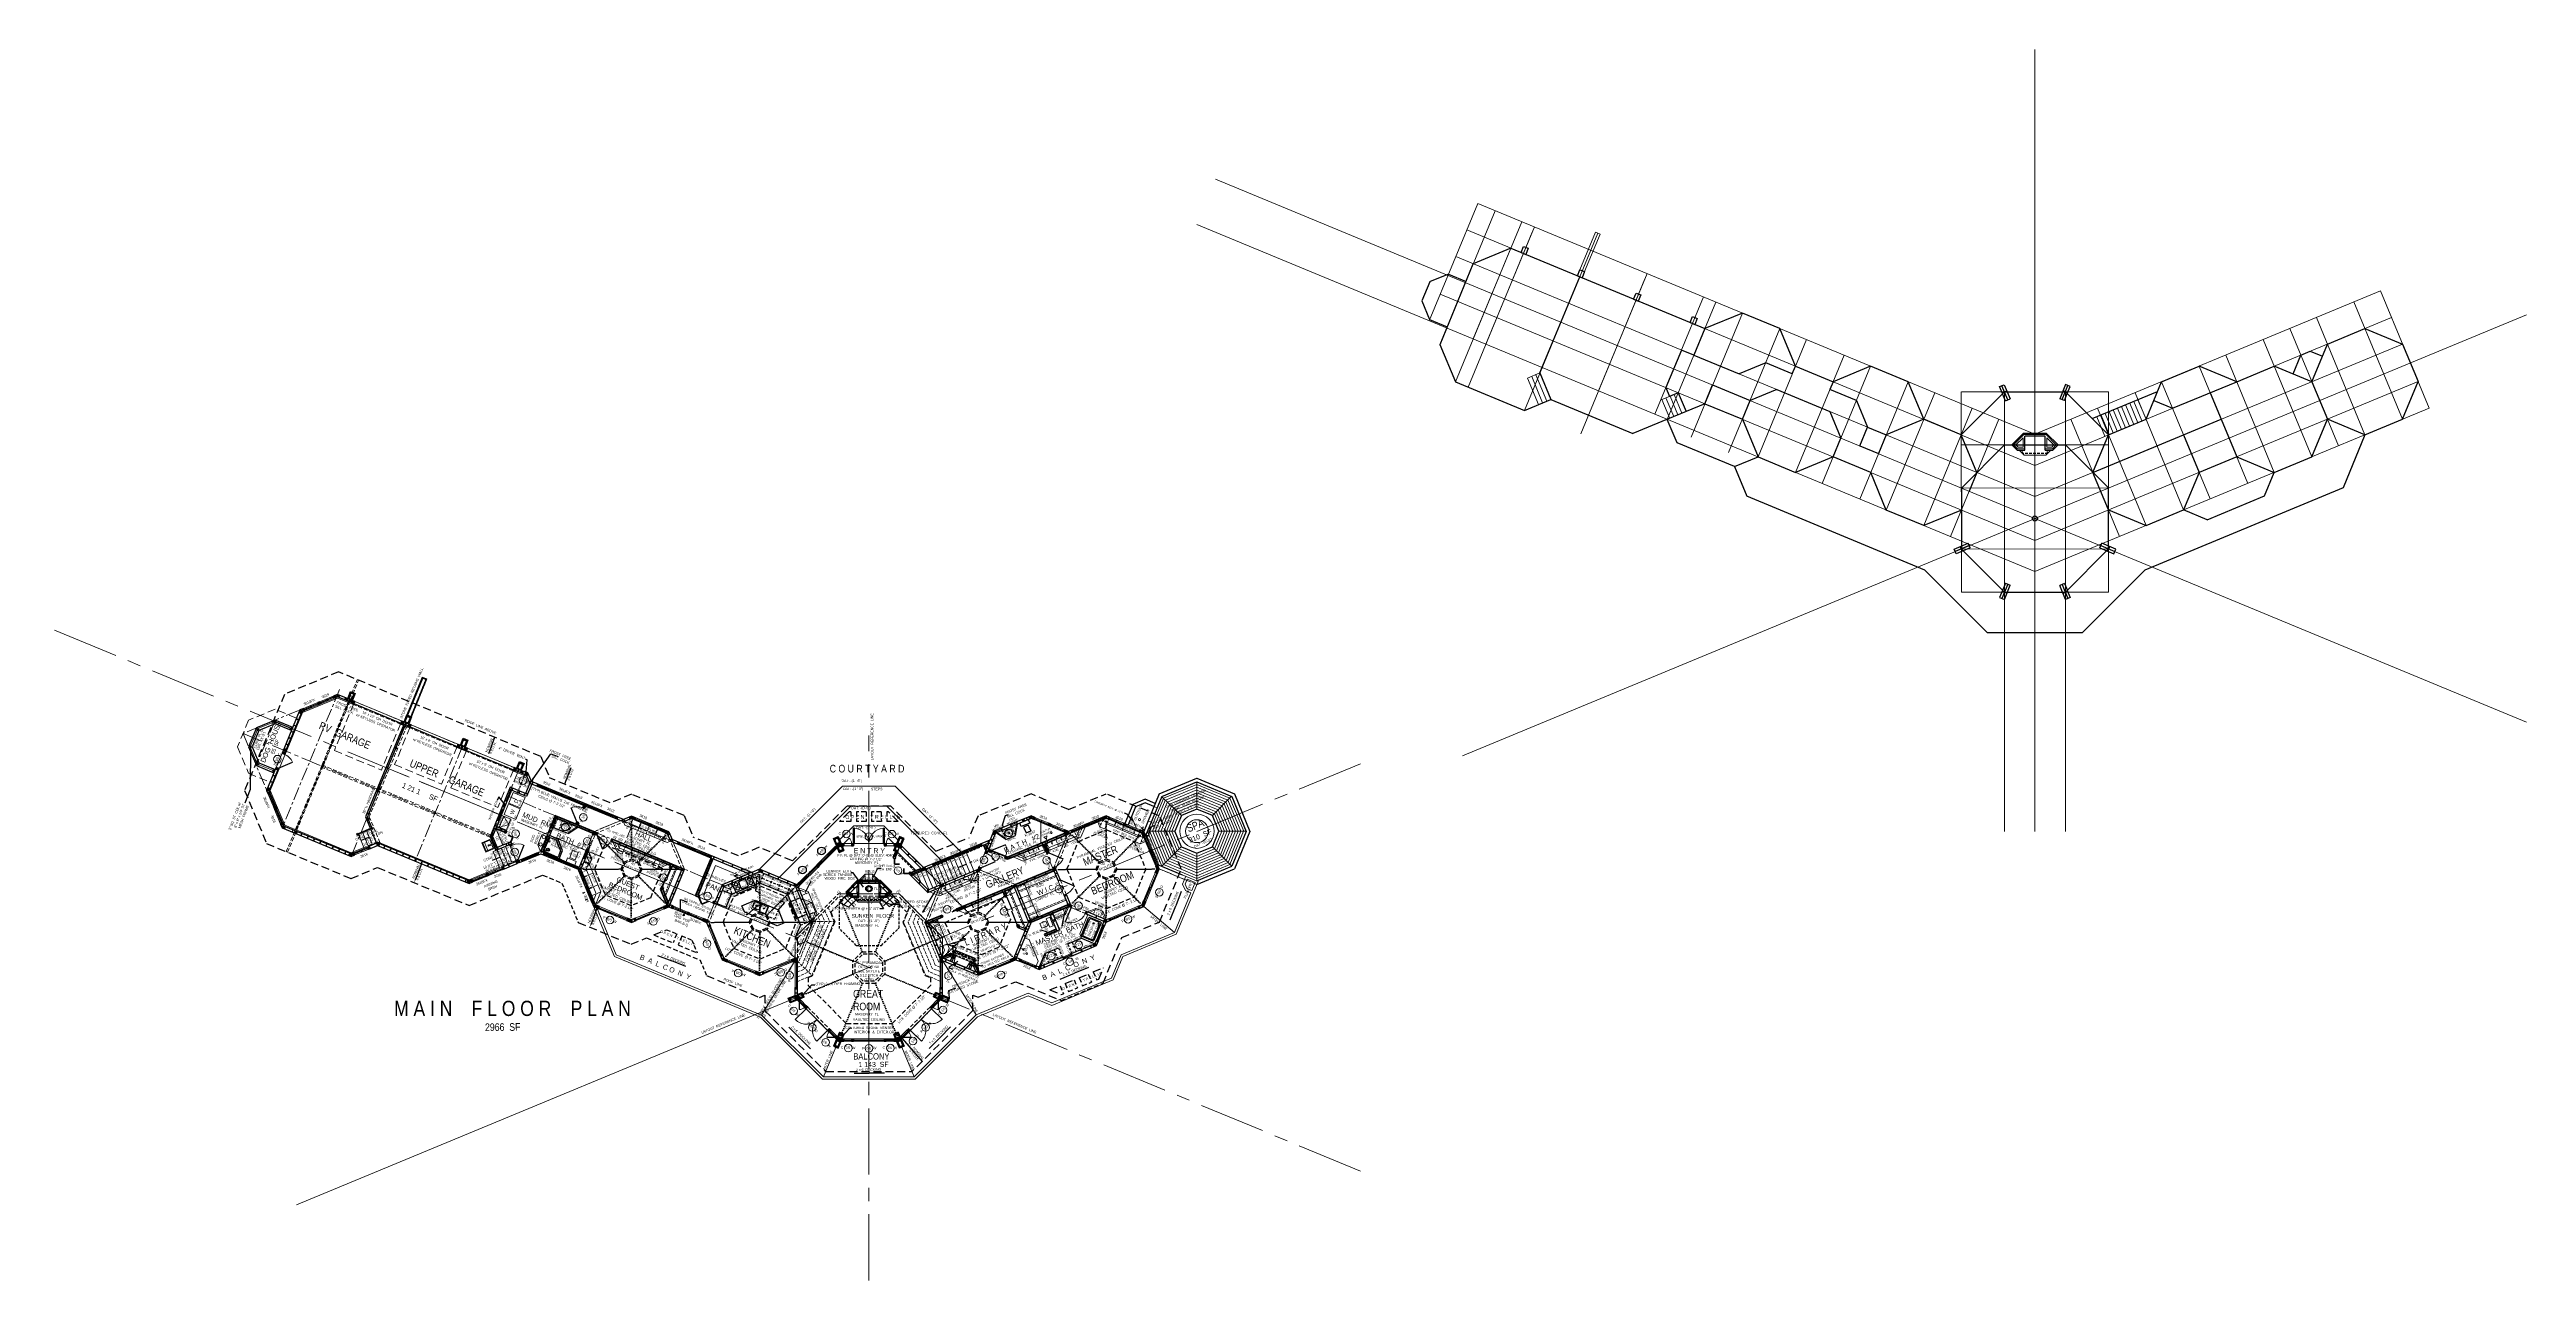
# Model space of a CAD drawing. Header units: inches. Extents: x 2775 to 35798, y 1675 to 10350.
# Drawn here: x 11433 to 17284, y 2918 to 5824 of the extents above; entities that cross this region are included whole.
import ezdxf

# ---------------------------------------------------------------- set-up
doc = ezdxf.new("R2010")
doc.units = ezdxf.units.IN
doc.header["$LTSCALE"] = 0.5
doc.header["$MEASUREMENT"] = 0
for name, pattern in [('ACAD_ISO07W100', [3, 0, -3]), ('CENTER', [2, 1.25, -0.25, 0.25, -0.25]), ('HIDDEN', [0.375, 0.25, -0.125])]:
    doc.linetypes.add(name, pattern=pattern)
doc.layers.get('0').update_dxf_attribs({"linetype": 'CONTINUOUS'})
for name, color, linetype, lineweight in [('APPLIANCES', 7, 'CONTINUOUS', 9), ('BALCONY', 3, 'CONTINUOUS', 30), ('BUILT-INS', 6, 'CONTINUOUS', 9), ('CONCRETE', 7, 'CONTINUOUS', 20), ('DOORS', 7, 'CONTINUOUS', 30), ('FL JOISTS', 3, 'CONTINUOUS', 20), ('FOUNDATION', 7, 'CONTINUOUS', 30), ('GRID', 1, 'CENTER', 20), ('INT WALLS', 7, 'CONTINUOUS', 40), ('LAYOUT', 6, 'CONTINUOUS', 9), ('LITE COVE', 7, 'HIDDEN', 30), ('MASONRY', 16, 'HIDDEN', 30), ('MILLWORK', 7, 'CONTINUOUS', 20), ('PLUMBING', 7, 'CONTINUOUS', 20), ('ROOF BEAMS', 3, 'HIDDEN', 30), ('ROOFLINE', 7, 'HIDDEN', 30), ('SKYLITES', 3, 'CONTINUOUS', 30), ('STAIRS', 7, 'CONTINUOUS', 20), ('WALL FRAMING', 7, 'CONTINUOUS', 30), ('WALLS', 7, 'CONTINUOUS', 30), ('WINDOWS', 5, 'CONTINUOUS', 30)]:
    doc.layers.add(name, color=color, linetype=linetype, lineweight=lineweight)
for name, color, linetype in [('ASHADE', 7, 'CONTINUOUS'), ('C-BLDG', 84, 'CONTINUOUS'), ('CABINETS', 30, 'HIDDEN'), ('CABTOPS', 30, 'CONTINUOUS'), ('CONC', 7, 'CONTINUOUS'), ('LIBRARY', 7, 'CONTINUOUS'), ('LLFOUND', 7, 'CONTINUOUS'), ('LLMASONRY', 12, 'CONTINUOUS'), ('LLMECH_EQUIP', 7, 'CONTINUOUS'), ('LLPLUMBING', 102, 'CONTINUOUS'), ('LLTEXT', 7, 'CONTINUOUS'), ('LLWALLS', 5, 'CONTINUOUS'), ('MILLWORK TEXT', 7, 'CONTINUOUS'), ('STEEL', 5, 'CONTINUOUS'), ('TEXT', 7, 'CONTINUOUS')]:
    doc.layers.add(name, color=color, linetype=linetype)
doc.styles.add('ARCHENT', font='technical.ttf', dxfattribs={"height": 6})
doc.styles.add('ARCHENTLTD', font='technical.ttf', dxfattribs={"height": 6})
doc.styles.get("Standard").update_dxf_attribs({"font": 'romans.shx', "width": 0.75})
doc.dimstyles.new('ARCHENT', dxfattribs={"dimtxt": 6, "dimasz": 6, "dimexe": 9, "dimexo": 3, "dimgap": 1, "dimtad": 0, "dimtoh": 1, "dimdec": 3, "dimzin": 0, "dimdsep": 46, "dimlunit": 4, "dimtxsty": 'ARCHENTLTD', "dimcen": 6, "dimaunit": 1, "dimadec": 0, "dimazin": 0, "dimtfac": 1, "dimtdec": 3, "dimtofl": 0, "dimtmove": 0, "dimatfit": 3, "dimfxl": 1, "dimfrac": 2, "dimtolj": 1, "dimtzin": 0, "dimarcsym": 0})
doc.dimstyles.new('ARCHENTLTD', dxfattribs={"dimtxt": 12, "dimasz": 6, "dimexe": 9, "dimexo": 3, "dimgap": 1, "dimtad": 0, "dimdec": 4, "dimzin": 1, "dimdsep": 46, "dimlunit": 4, "dimtxsty": 'ARCHENT', "dimcen": 6, "dimaunit": 1, "dimadec": 5, "dimazin": 0, "dimtfac": 1, "dimtdec": 4, "dimtofl": 0, "dimtmove": 0, "dimatfit": 3, "dimfxl": 1, "dimfrac": 2, "dimtolj": 1, "dimtzin": 0, "dimarcsym": 0})
pattern_1 = [(67.511455, (26737.7978, 2.6727), (1.73241754, -0.7171851), [])]
pattern_2 = [(202.521756, (17030.3694, -9710.384), (0.71818915, -1.73200154), [])]
pattern_3 = [(337.555994, (9724.8282, -9715.329), (-0.71583818, -1.73297453), [])]
pattern_4 = [(247.555994, (-3.6255, 7419.5668), (-1.73297453, 0.71583818), [])]
pattern_5 = [(112.5, (0.053, 7.3125), (-1.73227412, -0.71753144), [])]

msp = doc.modelspace()

# ---------------------------------------------------------------- hatches: boundary and pattern name
at = {"layer": 'MASONRY', "linetype": 'Continuous', "lineweight": 9, "ltscale": 150}
h = msp.add_hatch(dxfattribs=at)
h.set_pattern_fill('ANSI31', color=256, scale=15, angle=67.5, style=0)
h.paths.add_polyline_path([(12314.631, 4339.485), (12321.619, 4336.828), (12297.911, 4278.533), (12300.049, 4277.638), (12324.634, 4338.089), (12313.375, 4342.37), (12288.967, 4282.281), (12291.043, 4281.412)])
at = {"layer": 'MASONRY', "lineweight": 9, "ltscale": 75}
h = msp.add_hatch(dxfattribs=at)
h.set_pattern_fill('ANSI31', color=256, scale=15, angle=22.5, style=0)
h.set_pattern_definition([(202.555994, (5192.9697, 16149.9798), (-0.719224, 1.73157207), [])])
h.paths.add_polyline_path([(12139.86, 4291.854), (12137.431, 4291.853), (12144.223, 4308.575), (12155.323, 4304.013), (12148.457, 4287.312), (12146.733, 4289.034), (12152.386, 4302.787), (12145.457, 4305.635)])
at = {"layer": 'MASONRY', "linetype": 'Continuous', "lineweight": 9, "ltscale": 150}
h = msp.add_hatch(dxfattribs=at)
h.set_pattern_fill('ANSI31', color=256, scale=15, angle=67.5, style=0)
h.paths.add_polyline_path([(12291.043, 4281.412), (12288.967, 4282.281), (12277.251, 4253.436), (12279.332, 4252.58)])
h.paths.add_polyline_path([(12300.049, 4277.638), (12297.911, 4278.533), (12286.206, 4249.754), (12288.35, 4248.873)])
at = {"layer": 'MASONRY', "lineweight": 9, "ltscale": 75}
h = msp.add_hatch(dxfattribs=at)
h.set_pattern_fill('ANSI31', color=256, scale=15, angle=22.5, style=0)
h.set_pattern_definition([(202.555994, (5325.9972, 16094.8398), (-0.719224, 1.73157207), [])])
h.paths.add_polyline_path([(12272.887, 4236.714), (12270.458, 4236.713), (12277.251, 4253.436), (12288.35, 4248.873), (12281.485, 4232.172), (12279.76, 4233.894), (12285.414, 4247.647), (12278.485, 4250.495)])
h = msp.add_hatch(dxfattribs=at)
h.set_pattern_fill('ANSI31', color=256, scale=15, angle=22.5, style=0)
h.set_pattern_definition([(202.555994, (5459.0248, 16039.7), (-0.719224, 1.73157207), [])])
h.paths.add_polyline_path([(12405.915, 4181.575), (12403.486, 4181.573), (12410.278, 4198.296), (12421.378, 4193.733), (12414.512, 4177.032), (12412.788, 4178.755), (12418.441, 4192.507), (12411.512, 4195.356)])
h = msp.add_hatch(dxfattribs=at)
h.set_pattern_fill('ANSI31', color=256, scale=15, angle=22.5, style=0)
h.set_pattern_definition([(202.555994, (5591.6893, 15984.6607), (-0.719224, 1.73157207), [])])
h.paths.add_polyline_path([(12538.579, 4126.535), (12536.15, 4126.534), (12542.943, 4143.256), (12554.042, 4138.694), (12547.177, 4121.993), (12545.452, 4123.715), (12551.106, 4137.468), (12544.177, 4140.316)])
h = msp.add_hatch(dxfattribs=at)
h.set_pattern_fill('ANSI31', color=256, scale=15, angle=67.5, style=0)
h.set_pattern_definition(pattern_4)
h.paths.add_polyline_path([(13293.528, 3946.799), (13291.812, 3945.081), (13284.79, 3961.708), (13295.865, 3966.33), (13302.82, 3949.666), (13300.382, 3949.665), (13294.655, 3963.387), (13287.742, 3960.502)])
h = msp.add_hatch(dxfattribs=at)
h.set_pattern_fill('ANSI31', color=256, scale=15, angle=67.5, style=0)
h.set_pattern_definition(pattern_4)
h.paths.add_polyline_path([(13299.938, 3931.452), (13303.352, 3932.877), (13304.214, 3930.799), (13298.736, 3928.512), (13294.071, 3939.56), (13295.788, 3941.279)])
h.paths.add_polyline_path([(13309.733, 3933.102), (13304.214, 3930.799), (13303.352, 3932.877), (13306.79, 3934.312), (13302.677, 3944.166), (13305.115, 3944.167)])
h = msp.add_hatch(dxfattribs=at)
h.set_pattern_fill('ANSI31', color=256, scale=15, angle=67.5, style=0)
h.set_pattern_definition([(292.54454, (26734.3495, 7442.9466), (1.73171582, 0.71887782), [])])
h.paths.add_polyline_path([(13443.31, 3946.852), (13445.029, 3945.137), (13452.022, 3961.777), (13440.939, 3966.379), (13434.013, 3949.703), (13436.45, 3949.706), (13442.153, 3963.439), (13449.072, 3960.565)])
h = msp.add_hatch(dxfattribs=at)
h.set_pattern_fill('ANSI31', color=256, scale=15, angle=67.5, style=0)
h.set_pattern_definition(pattern_5)
h.paths.add_polyline_path([(13368.567, 3862.337), (13341.038, 3862.328), (13316.602, 3837.875), (13320.845, 3837.877), (13342.282, 3859.328), (13368.567, 3859.337)])
h.paths.add_polyline_path([(13318.095, 3835.125), (13320.845, 3837.877), (13316.602, 3837.875), (13313.852, 3835.124), (13316.602, 3832.375), (13320.688, 3832.377)])
h.paths.add_polyline_path([(13320.688, 3832.377), (13316.602, 3832.375), (13326.193, 3822.791), (13344.666, 3822.84), (13344.668, 3825.84), (13326.973, 3825.717)])
h = msp.add_hatch(dxfattribs=at)
h.set_pattern_fill('ANSI31', color=256, scale=15, angle=67.5, style=0)
h.set_pattern_definition(pattern_5)
h.paths.add_polyline_path([(13395.941, 3862.346), (13368.567, 3862.337), (13368.567, 3859.337), (13394.699, 3859.345), (13415.692, 3837.924), (13420.377, 3837.926)])
h.paths.add_polyline_path([(13423.145, 3835.159), (13420.377, 3837.926), (13415.692, 3837.924), (13418.376, 3835.185), (13415.782, 3832.424), (13420.413, 3832.426)])
h.paths.add_polyline_path([(13420.413, 3832.426), (13415.782, 3832.424), (13409.762, 3826.013), (13392.668, 3825.967), (13392.666, 3822.967), (13411.008, 3823.016)])
h = msp.add_hatch(dxfattribs=at)
h.set_pattern_fill('ANSI31', color=256, scale=15, angle=67.5, style=0)
h.set_pattern_definition(pattern_3)
h.paths.add_polyline_path([(13197.596, 3581.825), (13199.315, 3580.108), (13182.687, 3573.087), (13178.065, 3584.162), (13194.729, 3591.117), (13194.73, 3588.679), (13181.008, 3582.952), (13183.893, 3576.038)])
h = msp.add_hatch(dxfattribs=at)
h.set_pattern_fill('ANSI31', color=256, scale=15, angle=67.5, style=0)
h.set_pattern_definition(pattern_3)
h.paths.add_polyline_path([(13212.943, 3588.234), (13211.518, 3591.649), (13213.596, 3592.511), (13215.883, 3587.033), (13204.835, 3582.368), (13203.116, 3584.084)])
h.paths.add_polyline_path([(13211.293, 3598.03), (13213.596, 3592.511), (13211.518, 3591.649), (13210.083, 3595.087), (13200.229, 3590.974), (13200.228, 3593.412)])
h = msp.add_hatch(dxfattribs=at)
h.set_pattern_fill('ANSI31', color=256, scale=15, angle=67.5, style=0)
h.set_pattern_definition(pattern_2)
h.paths.add_polyline_path([(13524.205, 3588.433), (13525.625, 3591.85), (13523.546, 3592.709), (13521.267, 3587.228), (13532.321, 3582.578), (13534.037, 3584.297)])
h.paths.add_polyline_path([(13525.842, 3598.231), (13523.546, 3592.709), (13525.625, 3591.85), (13527.055, 3595.29), (13536.915, 3591.191), (13536.913, 3593.628)])
h = msp.add_hatch(dxfattribs=at)
h.set_pattern_fill('ANSI31', color=256, scale=15, angle=67.5, style=0)
h.set_pattern_definition(pattern_2)
h.paths.add_polyline_path([(13539.561, 3582.045), (13537.845, 3580.326), (13554.481, 3573.327), (13559.089, 3584.408), (13542.415, 3591.341), (13542.417, 3588.903), (13556.147, 3583.195), (13553.271, 3576.277)])
h = msp.add_hatch(dxfattribs=at)
h.set_pattern_fill('ANSI31', color=256, scale=15, angle=67.5, style=0)
h.paths.add_polyline_path([(13293.754, 3485.761), (13292.035, 3487.478), (13285.03, 3470.844), (13296.109, 3466.232), (13303.048, 3482.903), (13300.61, 3482.902), (13294.897, 3469.174), (13287.981, 3472.053)])
h = msp.add_hatch(dxfattribs=at)
h.set_pattern_fill('ANSI31', color=256, scale=15, angle=67.5, style=0)
h.paths.add_polyline_path([(13294.289, 3493.001), (13296.008, 3491.284), (13300.148, 3501.115), (13303.564, 3499.693), (13304.424, 3501.772), (13298.944, 3504.053)])
h.paths.add_polyline_path([(13302.9, 3488.403), (13305.338, 3488.404), (13309.945, 3499.474), (13304.424, 3501.772), (13303.564, 3499.693), (13307.003, 3498.261)])
h = msp.add_hatch(dxfattribs=at)
h.set_pattern_fill('ANSI31', color=256, scale=15, angle=67.5, style=0)
h.set_pattern_definition(pattern_1)
h.paths.add_polyline_path([(13436.95, 3501.128), (13433.534, 3499.706), (13432.674, 3501.785), (13438.154, 3504.067), (13442.81, 3493.015), (13441.092, 3491.298)])
h.paths.add_polyline_path([(13427.153, 3499.486), (13432.674, 3501.785), (13433.534, 3499.706), (13430.095, 3498.274), (13434.201, 3488.416), (13431.763, 3488.417)])
h = msp.add_hatch(dxfattribs=at)
h.set_pattern_fill('ANSI31', color=256, scale=15, angle=67.5, style=0)
h.set_pattern_definition(pattern_1)
h.paths.add_polyline_path([(13443.348, 3485.776), (13445.066, 3487.493), (13452.074, 3470.86), (13440.996, 3466.247), (13434.054, 3482.916), (13436.491, 3482.916), (13442.208, 3469.189), (13449.123, 3472.069)])
at = {"layer": 'WALL FRAMING', "lineweight": 9, "ltscale": 150}
for points in [[(12117.002, 4297.945, 1), (12116.377, 4297.945, 1)], [(12135.576, 4289.818, 1), (12134.951, 4289.818, 1)], [(12144.905, 4286.001, 1), (12144.28, 4286.001, 1)], [(12148.791, 4284.34, 1), (12148.166, 4284.34, 1)], [(12025.323, 4259.999, 1), (12024.698, 4259.999, 1)], [(12268.596, 4234.684, 1), (12267.971, 4234.684, 1)], [(12281.818, 4229.199, 1), (12281.193, 4229.199, 1)], [(11988.922, 4171.899, 1), (11989.155, 4172.479, 1)], [(12401.631, 4179.538, 1), (12401.006, 4179.538, 1)], [(12414.846, 4174.061, 1), (12414.221, 4174.061, 1)], [(12534.294, 4124.494, 1), (12533.669, 4124.494, 1)], [(12547.509, 4119.016, 1), (12546.884, 4119.016, 1)], [(11950.092, 4078.487, 1), (11949.467, 4078.487, 1)], [(11988.046, 3986.812, 1), (11987.421, 3986.812, 1)], [(12811.19, 4009.664, 1), (12810.565, 4009.664, 1)], [(13748.367, 4010.771, 1), (13747.742, 4010.771, 1)], [(13925.81, 4010.864, 1), (13925.185, 4010.864, 1)], [(12016.636, 3975.471, 1), (12016.011, 3975.471, 1)], [(12142.151, 3922.935, 1), (12141.526, 3922.935, 1)], [(12211.411, 3947.132, 1), (12210.786, 3947.132, 1)], [(12891.645, 3977.231, 1), (12891.02, 3977.231, 1)], [(13301.718, 3947.341, 1), (13301.093, 3947.341, 1)], [(13435.924, 3947.603, 1), (13435.299, 3947.603, 1)], [(13663.757, 3972.491, 1), (13663.132, 3972.491, 1)], [(13837.113, 3976.583, 1), (13836.488, 3976.583, 1)], [(13837.113, 3976.583, 1), (13836.488, 3976.583, 1)], [(14017.936, 3972.775, 1), (14017.311, 3972.775, 1)], [(12539.343, 3906.371, 1), (12539.585, 3905.795, 1)], [(13114.062, 3884.558, 1), (13113.437, 3884.558, 1)], [(13500.691, 3891.279, 1), (13500.066, 3891.279, 1)], [(13625.026, 3885.459, -1), (13625.544, 3885.808, -1)], [(14050.819, 3885.84, 1), (14050.194, 3885.84, 1)], [(12421.307, 3859.185, 1), (12420.682, 3859.185, 1)], [(13194.267, 3851.963, 1), (13193.642, 3851.963, 1)], [(13543.323, 3852.155, 1), (13542.974, 3851.636, 1)], [(14017.963, 3806.427, 1), (14017.338, 3806.427, 1)], [(12724.216, 3800.599, 1), (12723.591, 3800.599, 1)], [(12804.528, 3767.334, 1), (12803.903, 3767.334, 1)], [(12891.267, 3800.648, 1), (12890.642, 3800.648, 1)], [(12984.181, 3767.102, 1), (12983.556, 3767.102, 1)], [(13925.442, 3768.068, -1), (13925.883, 3768.51, -1)], [(13900.834, 3709.156, -1), (13901.275, 3709.599, -1)], [(13027.1, 3675.356, 1), (13026.475, 3675.356, 1)], [(13107.411, 3642.091, 1), (13106.786, 3642.091, 1)], [(13197.04, 3674.944, -1), (13197.614, 3674.697, -1)], [(13538.407, 3680.758, -1), (13538.849, 3680.317, -1)], [(13630.253, 3642.784, 1), (13629.628, 3642.784, 1)], [(13710.112, 3675.933, 1), (13709.487, 3675.933, 1)], [(13774.369, 3656.667, 1), (13773.744, 3656.667, 1)], [(13197.3, 3589.621, 1), (13196.675, 3589.621, 1)], [(13537.475, 3583.003, 1), (13536.85, 3583.003, 1)], [(13295.458, 3489.139, 1), (13295.457, 3489.764, 1)], [(13442.364, 3487.835, -1), (13442.364, 3488.46, -1)]]:
    msp.add_hatch(color=256, dxfattribs=at).paths.add_polyline_path(points)

# ---------------------------------------------------------------- linework, layer by layer
for p, q in [((13870.615, 3733.071), (13887.686, 3774.286)), ((13880.32, 3750.901), (13874.069, 3735.674)), ((13889.234, 3769.604), (13880.32, 3750.901)), ((13916.339, 3764.252), (13889.901, 3775.203)), ((13894.1, 3771.465), (13910.598, 3764.631)), ((13917.256, 3762.038), (13900.184, 3720.823)), ((13908.465, 3747.066), (13901.051, 3728.125)), ((13912.744, 3759.938), (13908.484, 3747.112)), ((13871.532, 3730.857), (13897.97, 3719.906)), ((13876.123, 3730.736), (13894.645, 3723.064)), ((13901.051, 3728.125), (13899.507, 3724.92))]:
    msp.add_line(p, q)
msp.add_circle((13899.571, 3761.486), 1.146)
for centre, radius, start, end in [((13889.252, 3773.637), 1.695, 67.5, 157.5), ((13892.65, 3767.966), 3.788, 67.5, 154.3778695), ((13909.149, 3761.132), 3.788, 341.6275917, 67.5), ((13915.69, 3762.686), 1.695, 337.5, 67.5), ((13872.18, 3732.423), 1.695, 157.5, 247.5), ((13877.573, 3734.235), 3.788, 157.67961, 247.5), ((13896.094, 3726.564), 3.788, 247.5, 334.284516), ((13898.619, 3721.472), 1.695, 247.5, 337.5)]:
    msp.add_arc(centre, radius, start, end)
at = {"layer": 'APPLIANCES', "ltscale": 50}
for p, q in [((12517.415, 4043.14), (12507.132, 4018.175)), ((12528.536, 4070.101), (12518.252, 4045.137)), ((12556.248, 4058.611), (12545.964, 4033.646)), ((12545.128, 4031.65), (12534.844, 4006.685))]:
    msp.add_line(p, q, dxfattribs=at)
at = {"layer": 'APPLIANCES', "linetype": 'Continuous', "lineweight": 30, "ltscale": 40}
for p, q in [((13334.508, 3985.699), (13332.508, 3985.7)), ((13402.508, 3985.692), (13404.508, 3985.691)), ((13332.504, 3949.7), (13334.504, 3949.699)), ((13402.504, 3949.692), (13404.504, 3949.692))]:
    msp.add_line(p, q, dxfattribs=at)
at = {"layer": 'APPLIANCES', "linetype": 'Continuous', "lineweight": -3, "ltscale": 1.5}
for p, q in [((13077.192, 3866.116), (13060.653, 3859.225)), ((13084.27, 3849.128), (13077.192, 3866.116)), ((13067.731, 3842.237), (13060.653, 3859.225)), ((13067.731, 3842.237), (13084.27, 3849.128)), ((13180.93, 3811.248), (13197.047, 3772.464)), ((13187.443, 3795.483), (13185.548, 3794.729)), ((13187.074, 3791.075), (13185.548, 3794.729)), ((13186.293, 3792.945), (13190.977, 3794.891)), ((13188.969, 3791.829), (13187.074, 3791.075)), ((13197.047, 3772.464), (13221.949, 3782.812))]:
    msp.add_line(p, q, dxfattribs=at)
at = {"layer": 'APPLIANCES', "color": 7, "linetype": 'Continuous', "lineweight": -3, "ltscale": 50}
msp.add_line((13099.173, 3852.433), (13096.975, 3847.116), dxfattribs=at)
at = {"layer": 'APPLIANCES', "linetype": 'Continuous', "lineweight": 20, "ltscale": 40}
msp.add_circle((12551.561, 4098.355), 9, dxfattribs=at)
at = {"layer": 'APPLIANCES', "color": 7, "linetype": 'Continuous', "lineweight": 20, "ltscale": 90}
for radius in [40.5, 27]:
    msp.add_circle((14143.604, 3978.741), radius, dxfattribs=at)
at = {"layer": 'APPLIANCES', "linetype": 'Continuous', "lineweight": -3, "ltscale": 1.5}
for centre in [(13085.583, 3866.002), (13054.826, 3853.188), (13058.85, 3843.466), (13089.651, 3856.298)]:
    msp.add_circle(centre, 4.02, dxfattribs=at)
at = {"layer": 'ASHADE', "color": 5}
msp.add_lwpolyline([(12614.638, 3969.732), (12600.273, 3935.051), (12603.353, 3927.616), (12638.073, 3913.234), (12638.087, 3913.269), (12637.057, 3913.695, -0.27646727), (12636.998, 3913.841), (12644.833, 3932.755, 0.11832545), (12644.833, 3933.265), (12633.602, 3960.386, 0.11836318), (12633.242, 3960.746), (12614.324, 3968.583, -0.28786527), (12614.264, 3968.727), (12614.689, 3969.752), (12614.653, 3969.767), (12614.638, 3969.732)], format="xyb", dxfattribs=at)
at = {"layer": 'ASHADE', "color": 5, "elevation": 0.002}
msp.add_lwpolyline([(12636.049, 3921.46), (12634.254, 3918.278, -0.25219058), (12632.42, 3917.645), (12605.33, 3928.866, -0.12162423), (12604.857, 3929.34), (12602.557, 3934.901, -0.12149684), (12602.557, 3935.571), (12613.776, 3962.655, -0.25219906), (12615.52, 3963.505, -0.0302369), (12619.429, 3962.39), (12629.741, 3958.092, -0.10776362), (12630.086, 3957.719), (12640.466, 3932.664, -0.09569606), (12640.479, 3932.155), (12636.229, 3921.828), (12636.049, 3921.46)], format="xyb", dxfattribs=at)
at = {"layer": 'ASHADE', "color": 5}
for centre, radius in [((12610.231, 3934.994, -0.001), 3.663), ((12610.228, 3934.958, -0.001), 2.476)]:
    msp.add_circle(centre, radius, dxfattribs=at)
at = {"layer": 'BALCONY', "color": 3, "ltscale": 50}
for p, q in [((14909.227, 5345.151), (14920.255, 5340.586)), ((15042.275, 5290.067), (15053.303, 5285.501)), ((15175.236, 5235.018), (15186.263, 5230.452)), ((15308.682, 5179.771), (15319.71, 5175.205)), ((16059.138, 4997.436), (16045.315, 5030.683)), ((16045.792, 5014.028), (16056.818, 5018.597)), ((16187.275, 4997.694), (16200.964, 5030.996)), ((16200.555, 5014.34), (16189.51, 5018.865)), ((16902.908, 4914.698), (16850.974, 4789.259)), ((15413.577, 4839.49), (15442.592, 4769.499)), ((15967.883, 4653.038), (15934.63, 4639.231)), ((15951.284, 4639.7), (15946.721, 4650.729)), ((16278.81, 4653.019), (16312.119, 4639.346)), ((16295.462, 4639.748), (16299.982, 4650.795)), ((15863.403, 4595.273), (16011.497, 4447.228)), ((16235.026, 4447.264), (16383.072, 4595.358)), ((16059.209, 4561.696), (16045.396, 4528.444)), ((16045.868, 4545.099), (16056.896, 4540.533)), ((16187.346, 4561.479), (16201.046, 4528.181)), ((16200.631, 4544.837), (16189.588, 4540.309)), ((16235.026, 4447.264), (16011.497, 4447.228))]:
    msp.add_line(p, q, dxfattribs=at)
at = {"layer": 'BALCONY', "color": 3, "ltscale": 150}
for p, q in [((15863.403, 4595.273), (15442.592, 4769.499)), ((16850.974, 4789.259), (16383.072, 4595.358))]:
    msp.add_line(p, q, dxfattribs=at)
at = {"layer": 'BALCONY', "color": 7, "linetype": 'Continuous', "lineweight": 9}
for p, q in [((14032.205, 3978.662), (14064.305, 4055.955)), ((14038.696, 3978.667), (14068.9, 4051.366)), ((14045.186, 3978.671), (14073.496, 4046.777)), ((14052.101, 3978.363), (14078.708, 4042.728)), ((14058.595, 3978.368), (14083.304, 4037.886)), ((14143.525, 4088.971), (14064.229, 4056.373)), ((14143.53, 4082.477), (14068.968, 4051.823)), ((14143.534, 4075.983), (14073.712, 4047.267)), ((14143.539, 4069.383), (14078.517, 4042.653)), ((14143.544, 4062.889), (14083.255, 4038.103)), ((14143.548, 4056.394), (14087.998, 4033.548)), ((14143.553, 4049.9), (14092.741, 4028.994)), ((14143.558, 4043.406), (14097.483, 4024.44)), ((14207.726, 4042.955), (14143.36, 4069.562)), ((14221.493, 4056.74), (14143.525, 4088.971)), ((14216.904, 4052.145), (14143.53, 4082.347)), ((14212.315, 4047.55), (14143.535, 4075.85)), ((14203.137, 4038.36), (14143.544, 4062.889)), ((14198.548, 4033.764), (14143.548, 4056.394)), ((14193.959, 4029.169), (14143.553, 4049.9)), ((14189.37, 4024.573), (14143.558, 4043.406)), ((14228.109, 3978.802), (14203.137, 4038.36)), ((14234.604, 3978.806), (14207.726, 4042.954)), ((14240.846, 3978.81), (14212.185, 4047.864)), ((14247.592, 3978.815), (14216.732, 4052.417)), ((14254.087, 3978.818), (14221.324, 4057.016)), ((14065.089, 3978.372), (14087.899, 4033.297)), ((14071.584, 3978.377), (14092.495, 4028.708)), ((14078.078, 3978.381), (14097.09, 4024.12)), ((14084.572, 3978.386), (14101.686, 4019.531)), ((14143.562, 4036.912), (14102.226, 4019.885)), ((14184.781, 4019.978), (14143.562, 4036.912)), ((14202.131, 3978.783), (14184.781, 4019.978)), ((14208.626, 3978.788), (14189.37, 4024.573)), ((14215.12, 3978.793), (14193.959, 4029.169)), ((14221.362, 3978.797), (14198.548, 4033.764)), ((14053.295, 3898.755), (14023.605, 3970.97)), ((14060.325, 3895.849), (14026.539, 3978.029)), ((14064.742, 3900.21), (14032.617, 3978.348)), ((14069.328, 3904.803), (14039.111, 3978.354)), ((14074.136, 3909.618), (14045.606, 3978.358)), ((14078.547, 3914.034), (14052.101, 3978.362)), ((14083.136, 3918.631), (14058.595, 3978.368)), ((14087.903, 3923.405), (14065.089, 3978.372)), ((14092.314, 3927.822), (14071.584, 3978.377)), ((14096.903, 3932.417), (14078.078, 3978.381)), ((14101.492, 3937.013), (14084.572, 3978.386)), ((14087.903, 3923.405), (14143.661, 3899.738)), ((14092.315, 3927.823), (14143.657, 3906.236)), ((14096.904, 3932.418), (14143.652, 3912.729)), ((14101.492, 3937.013), (14143.647, 3919.223)), ((14185.224, 3937.103), (14143.647, 3919.223)), ((14189.768, 3932.494), (14143.652, 3912.729)), ((14194.312, 3927.885), (14143.657, 3906.236)), ((14198.856, 3923.275), (14143.661, 3899.738)), ((14202.131, 3978.783), (14185.217, 3937.111)), ((14208.625, 3978.788), (14189.761, 3932.501)), ((14215.118, 3978.793), (14194.306, 3927.891)), ((14221.362, 3978.797), (14198.85, 3923.281)), ((14228.109, 3978.802), (14203.395, 3918.671)), ((14234.598, 3978.807), (14207.939, 3914.061)), ((14240.644, 3978.811), (14212.428, 3909.508)), ((14247.46, 3978.816), (14216.971, 3904.899)), ((14253.954, 3978.82), (14221.514, 3900.29)), ((14064.783, 3900.25), (14143.685, 3867.19)), ((14069.368, 3904.842), (14143.68, 3873.679)), ((14074.136, 3909.616), (14143.676, 3880.099)), ((14078.551, 3914.039), (14143.671, 3886.754)), ((14083.136, 3918.631), (14143.666, 3893.248)), ((14203.4, 3918.666), (14143.666, 3893.248)), ((14207.944, 3914.056), (14143.671, 3886.754)), ((14212.434, 3909.502), (14143.676, 3880.099)), ((14216.976, 3904.894), (14143.68, 3873.679)), ((14221.514, 3900.29), (14143.685, 3867.19))]:
    msp.add_line(p, q, dxfattribs=at)
at = {"layer": 'BALCONY', "color": 7, "linetype": 'Continuous', "lineweight": 9, "ltscale": 75}
for p, q in [((14106.784, 4015.508), (14060.421, 4060.03)), ((14143.567, 4030.775), (14143.521, 4094.935)), ((14180.371, 4015.56), (14225.393, 4061.091)), ((14091.572, 3978.704), (14026.783, 3978.658)), ((14106.081, 3941.608), (14060.369, 3895.831)), ((14143.642, 3926.708), (14143.689, 3861.593)), ((14180.423, 3941.974), (14225.989, 3895.751)), ((14195.637, 3978.779), (14259.934, 3978.825))]:
    msp.add_line(p, q, dxfattribs=at)
at = {"layer": 'BALCONY', "color": 7, "linetype": 'Continuous', "lineweight": 30}
for p, q in [((14106.785, 4015.508), (14091.571, 3978.704)), ((14143.567, 4030.774), (14106.785, 4015.508)), ((14180.371, 4015.56), (14143.567, 4030.774)), ((14195.638, 3978.778), (14180.371, 4015.56)), ((14106.838, 3941.922), (14091.572, 3978.704)), ((14106.838, 3941.922), (14143.642, 3926.708)), ((14143.642, 3926.708), (14180.424, 3941.974)), ((14180.424, 3941.974), (14195.638, 3978.778))]:
    msp.add_line(p, q, dxfattribs=at)
at = {"layer": 'BALCONY', "linetype": 'Continuous', "lineweight": 25, "ltscale": 75}
msp.add_line((14050.391, 3899.956), (14108.614, 3875.887), dxfattribs=at)
at = {"layer": 'BALCONY', "lineweight": 20, "ltscale": 50}
for p, q in [((14108.614, 3875.887), (14146.505, 3860.224)), ((14120.372, 3865.076), (14139.321, 3857.243)), ((12723.329, 3803.735), (12771.73, 3686.806)), ((14116.178, 3838.671), (14109.829, 3853.968)), ((14116.178, 3838.671), (14129.386, 3833.211)), ((14120.384, 3842.883), (14131.488, 3838.294)), ((13115.295, 3544.602), (12771.73, 3686.806)), ((13622.096, 3545.064), (13745.034, 3596.09)), ((13745.034, 3596.09), (13800.48, 3573.169)), ((13745.038, 3590.136), (13800.484, 3567.217)), ((13261.658, 3398.383), (13115.295, 3544.602)), ((13475.663, 3398.487), (13622.096, 3545.064)), ((13261.658, 3398.383), (13475.663, 3398.487))]:
    msp.add_line(p, q, dxfattribs=at)
at = {"layer": 'BALCONY', "lineweight": 20, "ltscale": 75}
for p, q in [((14109.829, 3853.968), (14117.39, 3872.26)), ((14115.782, 3853.972), (14120.372, 3865.076)), ((14090.612, 3739.412), (14129.386, 3833.211)), ((14094.825, 3735.206), (14146.505, 3860.224)), ((14131.488, 3838.294), (14139.321, 3857.243)), ((13941.563, 3631.676), (13964.453, 3687.05)), ((13964.453, 3687.05), (14090.612, 3739.412)), ((13968.666, 3682.843), (14094.825, 3735.206)), ((13800.48, 3573.169), (13941.563, 3631.676)), ((13945.775, 3627.469), (13968.666, 3682.843)), ((13800.484, 3567.217), (13945.775, 3627.469))]:
    msp.add_line(p, q, dxfattribs=at)
at = {"layer": 'BALCONY', "linetype": 'Continuous', "lineweight": 20}
msp.add_line((14115.782, 3853.972), (14120.384, 3842.883), dxfattribs=at)
at = {"layer": 'BALCONY', "color": 3, "linetype": 'ByBlock', "lineweight": 20, "ltscale": 50}
for p, q in [((12718.247, 3801.633), (12767.52, 3682.596)), ((13112.182, 3539.939), (12767.52, 3682.596)), ((13625.214, 3540.403), (13745.038, 3590.136)), ((13259.382, 3392.882), (13112.182, 3539.939)), ((13477.943, 3392.989), (13625.214, 3540.403)), ((13259.382, 3392.882), (13477.943, 3392.989))]:
    msp.add_line(p, q, dxfattribs=at)
at = {"layer": 'BUILT-INS', "linetype": 'Continuous', "lineweight": 9, "ltscale": 40}
for p, q in [((12566.506, 4094.22), (12567.31, 4092.178)), ((13865.871, 3982.703), (13858.894, 3966.804)), ((12597.858, 3929.531), (12615.057, 3970.218)), ((12598.144, 3929.817), (12642.29, 3911.336)), ((12702.29, 3873.101), (12701.905, 3874.024)), ((12702.289, 3904.278), (12702.67, 3905.203)), ((12713.79, 3845.393), (12713.405, 3846.316))]:
    msp.add_line(p, q, dxfattribs=at)
at = {"layer": 'BUILT-INS', "linetype": 'Continuous', "lineweight": 9, "ltscale": 25}
for p, q in [((12489.501, 3990.496), (12512.226, 3981.102)), ((12500.307, 4016.639), (12523.033, 4007.245)), ((13930.812, 3996.496), (13925.622, 3984.073)), ((12790.543, 3936.053), (12785.795, 3924.567)), ((14003.463, 3965.507), (13998.646, 3953.892)), ((12862.343, 3905.568), (12857.886, 3894.787))]:
    msp.add_line(p, q, dxfattribs=at)
at = {"layer": 'BUILT-INS', "linetype": 'Continuous', "ltscale": 10}
for p, q in [((12506.398, 4014.121), (12495.547, 3987.997)), ((12522.989, 4007.263), (12512.182, 3981.12))]:
    msp.add_line(p, q, dxfattribs=at)
at = {"layer": 'BUILT-INS', "linetype": 'HIDDEN', "lineweight": 9, "ltscale": 25}
for p, q in [((12517.585, 3994.192), (12495.547, 3987.997)), ((12506.398, 4014.121), (12517.585, 3994.192)), ((12829.934, 3999.047), (12827.016, 3992.137)), ((12827.016, 3992.137), (12827.937, 3991.748)), ((12830.855, 3998.658), (12827.937, 3991.748)), ((12868.749, 3983.003), (12865.831, 3976.094)), ((12869.67, 3982.614), (12866.752, 3975.705)), ((13934.931, 4006.593), (13930.781, 3996.369)), ((13951.571, 3999.728), (13948.653, 3992.819)), ((13948.653, 3992.819), (13949.574, 3992.43)), ((13952.492, 3999.339), (13949.574, 3992.43)), ((13971.424, 3991.513), (13968.202, 3983.883)), ((13997.091, 3980.911), (13994.173, 3974.002)), ((13998.012, 3980.522), (13995.094, 3973.613)), ((12792.988, 3941.966), (12790.543, 3936.053)), ((12865.831, 3976.094), (12866.752, 3975.705)), ((13994.173, 3974.002), (13995.094, 3973.613)), ((14007.955, 3976.412), (14003.463, 3965.507)), ((12708.886, 3899.941), (12695.017, 3905.674)), ((12709.65, 3901.789), (12695.781, 3907.522)), ((12714.235, 3912.879), (12700.366, 3918.612)), ((12865.047, 3912.108), (12862.343, 3905.568)), ((13359.51, 3877.341), (13359.521, 3862.334)), ((13377.484, 3877.452), (13377.495, 3862.347)), ((13904.388, 3796.569), (13898.655, 3782.7)), ((13921.036, 3789.793), (13915.266, 3775.834))]:
    msp.add_line(p, q, dxfattribs=at)
at = {"layer": 'BUILT-INS', "lineweight": 20, "ltscale": 75}
for p, q in [((12788.982, 4000.615), (12792.126, 3993.051)), ((12892.085, 3951.677), (12899.684, 3954.781))]:
    msp.add_line(p, q, dxfattribs=at)
at = {"layer": 'BUILT-INS', "lineweight": 20, "ltscale": 50}
for p, q in [((12898.807, 3957.553), (12791.875, 4001.813)), ((12892.085, 3951.677), (12792.126, 3993.051))]:
    msp.add_line(p, q, dxfattribs=at)
at = {"layer": 'BUILT-INS', "linetype": 'HIDDEN', "lineweight": 9, "ltscale": 40}
for p, q in [((12810.943, 4006.908), (12803.294, 3988.428)), ((12830.347, 3998.877), (12822.698, 3980.397)), ((12849.75, 3990.845), (12842.101, 3972.366)), ((12869.154, 3982.814), (12861.505, 3964.334)), ((13871.772, 3985.152), (13861.243, 3961.158)), ((13921.34, 4005.126), (13914.463, 3988.491)), ((12781.514, 3945.621), (12774.637, 3928.985)), ((12888.557, 3974.783), (12880.909, 3956.303)), ((14016.572, 3965.845), (14009.695, 3949.209)), ((12875.812, 3906.739), (12868.936, 3890.104)), ((13359.514, 3872.73), (13349.214, 3862.346)), ((13377.487, 3872.868), (13388.055, 3862.374))]:
    msp.add_line(p, q, dxfattribs=at)
at = {"layer": 'BUILT-INS', "linetype": 'Continuous', "lineweight": 9, "ltscale": 5}
for p, q in [((13879.496, 3988.235), (13869.035, 3964.395)), ((13918.806, 4004.674), (14018.365, 3962.769)), ((12778.84, 3939.154), (12872.881, 3899.649)), ((13658.318, 3816.355), (13659.242, 3816.738)), ((13579.354, 3791.327), (13595.037, 3784.844)), ((13614.452, 3798.148), (13615.375, 3798.532))]:
    msp.add_line(p, q, dxfattribs=at)
at = {"layer": 'BUILT-INS', "linetype": 'Continuous', "lineweight": 9, "ltscale": 0.75}
for p, q in [((13914.491, 3988.558), (13909.306, 4000.731)), ((13925.622, 3984.073), (13914.491, 3988.558)), ((14003.385, 3965.662), (13930.75, 3996.48)), ((12774.665, 3929.053), (12764.066, 3953.937)), ((12778.868, 3939.222), (12774.427, 3949.649)), ((12785.795, 3924.567), (12774.665, 3929.053)), ((12860.628, 3901.418), (12788.78, 3931.788)), ((13998.646, 3953.892), (14009.695, 3949.209)), ((14009.695, 3949.209), (14021.939, 3954.159)), ((12857.886, 3894.787), (12868.936, 3890.104)), ((12868.912, 3890.114), (12893.839, 3900.191)), ((12872.929, 3899.591), (12884.241, 3904.164)), ((13359.51, 3877.341), (13344.632, 3862.343)), ((13377.517, 3877.419), (13359.51, 3877.341)), ((13377.484, 3877.452), (13392.664, 3862.377))]:
    msp.add_line(p, q, dxfattribs=at)
at = {"layer": 'BUILT-INS', "linetype": 'HIDDEN', "lineweight": 9, "ltscale": 50}
for p, q in [((13916.231, 3992.767), (13912.308, 4001.977)), ((12776.405, 3933.261), (12768.355, 3952.162)), ((13740.716, 3911.066), (13733.804, 3927.686)), ((13762.876, 3920.283), (13755.963, 3936.903)), ((13785.035, 3929.5), (13778.123, 3946.12)), ((13794.666, 3933.742), (13787.754, 3950.362)), ((13816.826, 3942.959), (13809.913, 3959.579)), ((13838.986, 3952.176), (13832.073, 3968.796)), ((13861.243, 3961.158), (13854.232, 3978.013)), ((14011.435, 3953.418), (14020.693, 3957.161)), ((12870.675, 3894.313), (12889.578, 3901.955)), ((13587.215, 3847.423), (13580.302, 3864.042)), ((13589.985, 3848.575), (13583.072, 3865.194)), ((13609.374, 3856.64), (13602.462, 3873.259)), ((13226.293, 3833.578), (13209.673, 3826.665)), ((13235.51, 3811.418), (13218.89, 3804.506)), ((13542.895, 3828.989), (13535.983, 3845.608)), ((13565.055, 3838.206), (13558.142, 3854.825)), ((13244.727, 3789.259), (13228.107, 3782.346))]:
    msp.add_line(p, q, dxfattribs=at)
at = {"layer": 'BUILT-INS', "linetype": 'HIDDEN', "lineweight": 20, "ltscale": 50}
for p, q in [((13932.35, 4000.768), (13921.368, 4005.194)), ((12792.524, 3941.262), (12781.541, 3945.688)), ((14005.67, 3970.465), (14016.572, 3965.845)), ((12864.91, 3911.36), (12875.812, 3906.739))]:
    msp.add_line(p, q, dxfattribs=at)
at = {"layer": 'BUILT-INS', "lineweight": 9, "ltscale": 50}
msp.add_line((13968.202, 3983.883), (13967.018, 3981.092), dxfattribs=at)
at = {"layer": 'BUILT-INS', "ltscale": 75}
msp.add_line((12596.013, 3970.297), (12586.514, 3946.888), dxfattribs=at)
at = {"layer": 'BUILT-INS', "linetype": 'Continuous', "lineweight": 9, "ltscale": 0.25}
for p, q in [((12593.051, 3931.083), (12586.514, 3946.888)), ((12611.62, 3976.752), (12596.013, 3970.297))]:
    msp.add_line(p, q, dxfattribs=at)
at = {"layer": 'BUILT-INS', "linetype": 'Continuous', "lineweight": 20, "ltscale": 0.75}
for p, q in [((12707.78, 3906.289), (12701.497, 3921.285)), ((12714.235, 3912.879), (12706.071, 3932.364)), ((12708.945, 3899.916), (12714.235, 3912.879)), ((13904.388, 3796.569), (13884.903, 3788.406)), ((13921.054, 3789.75), (13904.388, 3796.569)), ((13921.036, 3789.793), (13929.292, 3770.057))]:
    msp.add_line(p, q, dxfattribs=at)
at = {"layer": 'BUILT-INS', "linetype": 'HIDDEN', "lineweight": 20, "ltscale": 40}
for p, q in [((12711.87, 3913.798), (12705.093, 3929.973)), ((12709.582, 3898.344), (12687.973, 3889.304)), ((12700.473, 3885.919), (12690.9, 3881.914)), ((13902.626, 3792.308), (13889.137, 3786.656)), ((13919.285, 3785.557), (13925.033, 3771.818))]:
    msp.add_line(p, q, dxfattribs=at)
at = {"layer": 'BUILT-INS', "color": 6, "linetype": 'HIDDEN', "lineweight": 9, "ltscale": 20}
for p, q in [((13740.715, 3911.068), (13717.481, 3921.053)), ((13744.754, 3932.384), (13747.508, 3925.749)), ((13745.678, 3932.767), (13748.431, 3926.133)), ((13766.928, 3941.597), (13769.682, 3934.962)), ((13767.852, 3941.98), (13770.605, 3935.345)), ((13798.788, 3954.858), (13801.541, 3948.224)), ((13799.711, 3955.242), (13802.465, 3948.607)), ((13820.962, 3964.071), (13823.715, 3957.437)), ((13821.885, 3964.455), (13824.639, 3957.82)), ((13843.117, 3973.298), (13845.871, 3966.663)), ((13844.041, 3973.681), (13846.795, 3967.046)), ((12695.213, 3871.235), (12701.905, 3874.024)), ((12695.585, 3907.038), (12702.289, 3904.278)), ((12695.598, 3870.312), (12702.29, 3873.101)), ((12695.966, 3907.963), (12702.67, 3905.203)), ((13590.882, 3868.566), (13593.635, 3861.931)), ((13591.805, 3868.949), (13594.559, 3862.314)), ((13609.373, 3856.642), (13618.652, 3880.104)), ((12706.713, 3843.527), (12713.405, 3846.316)), ((12707.098, 3842.604), (12713.79, 3845.393)), ((13218.712, 3804.981), (13227.066, 3808.448)), ((13219.095, 3804.057), (13227.449, 3807.524)), ((13542.895, 3828.991), (13519.66, 3838.975)), ((13546.933, 3850.306), (13549.687, 3843.672)), ((13547.857, 3850.69), (13550.61, 3844.055)), ((13569.107, 3859.519), (13571.861, 3852.884)), ((13570.031, 3859.902), (13572.785, 3853.268)), ((13227.916, 3782.854), (13236.269, 3786.321)), ((13228.299, 3781.93), (13236.653, 3785.397)), ((13512.34, 3751.051), (13519.032, 3753.839)), ((13512.725, 3750.128), (13519.417, 3752.916)), ((13524.99, 3720.572), (13531.682, 3723.36)), ((13525.375, 3719.649), (13532.067, 3722.437))]:
    msp.add_line(p, q, dxfattribs=at)
at = {"layer": 'BUILT-INS'}
for p, q in [((13738.362, 3916.726), (13722.777, 3923.464)), ((13607.02, 3862.299), (13613.253, 3878.093)), ((13617.189, 3859.871), (13626.453, 3883.345)), ((13732.907, 3907.837), (13709.742, 3917.853)), ((13535.086, 3825.76), (13511.921, 3835.775)), ((13540.541, 3834.648), (13524.956, 3841.387))]:
    msp.add_line(p, q, dxfattribs=at)
at = {"layer": 'BUILT-INS', "ltscale": 0.75}
for p, q in [((13869.035, 3964.395), (13732.907, 3907.837)), ((13858.894, 3966.804), (13738.362, 3916.726)), ((13617.189, 3859.871), (13535.086, 3825.76))]:
    msp.add_line(p, q, dxfattribs=at)
at = {"layer": 'BUILT-INS', "color": 6, "linetype": 'Continuous', "lineweight": 9, "ltscale": 5}
for p, q in [((13747.508, 3925.749), (13748.431, 3926.133)), ((13769.682, 3934.962), (13770.605, 3935.345)), ((13801.541, 3948.224), (13802.465, 3948.607)), ((13823.715, 3957.437), (13824.639, 3957.82)), ((13845.871, 3966.663), (13846.795, 3967.046)), ((12707.78, 3906.289), (12700.557, 3888.818)), ((12700.557, 3888.818), (12724.56, 3830.988)), ((12708.924, 3899.953), (12735.665, 3835.524)), ((13593.635, 3861.931), (13594.559, 3862.314)), ((13227.449, 3807.524), (13227.066, 3808.448)), ((13549.687, 3843.672), (13550.61, 3844.055)), ((13571.861, 3852.884), (13572.785, 3853.268)), ((13735.374, 3856.083), (13768.711, 3775.763)), ((13236.653, 3785.397), (13236.269, 3786.321)), ((13519.417, 3752.916), (13519.032, 3753.839)), ((13523.612, 3755.199), (13547.395, 3697.897)), ((13530.091, 3770.881), (13558.613, 3702.162)), ((13532.067, 3722.437), (13531.682, 3723.36))]:
    msp.add_line(p, q, dxfattribs=at)
at = {"layer": 'BUILT-INS', "color": 6, "linetype": 'HIDDEN', "lineweight": 9, "ltscale": 75}
for p, q in [((12695.474, 3870.813), (12717.264, 3879.857)), ((12706.904, 3843.076), (12728.765, 3852.149)), ((12713.503, 3826.326), (12735.665, 3835.524)), ((13509.079, 3758.911), (13531.241, 3768.11)), ((13513.679, 3747.828), (13535.841, 3757.027)), ((13525.179, 3720.12), (13547.341, 3729.318)), ((13532.079, 3703.495), (13554.242, 3712.693))]:
    msp.add_line(p, q, dxfattribs=at)
at = {"layer": 'BUILT-INS', "linetype": 'HIDDEN', "ltscale": 25}
for p, q in [((13093.287, 3875.988), (13096.581, 3868.089)), ((13105.781, 3871.926), (13096.581, 3868.089)), ((13036.868, 3843.568), (13045.468, 3847.134)), ((13036.868, 3843.568), (13045.468, 3847.134)), ((13036.868, 3843.568), (13045.468, 3847.134)), ((13042.296, 3854.785), (13045.468, 3847.134))]:
    msp.add_line(p, q, dxfattribs=at)
at = {"layer": 'BUILT-INS', "ltscale": 0.25}
msp.add_line((13540.541, 3834.648), (13607.02, 3862.299), dxfattribs=at)
at = {"layer": 'BUILT-INS', "color": 6, "linetype": 'Continuous', "lineweight": 9, "ltscale": 75}
for p, q in [((12718.317, 3815.108), (12724.56, 3830.988)), ((12722.82, 3804.45), (12735.665, 3835.524)), ((13523.612, 3755.199), (13534.464, 3759.703)), ((13541.153, 3682.017), (13547.395, 3697.897)), ((13551.905, 3686.48), (13558.368, 3702.113))]:
    msp.add_line(p, q, dxfattribs=at)
at = {"layer": 'BUILT-INS', "ltscale": 50}
for p, q in [((13179.91, 3841.283), (13185.711, 3838.885)), ((13185.711, 3838.885), (13187.829, 3833.784))]:
    msp.add_line(p, q, dxfattribs=at)
at = {"layer": 'BUILT-INS', "linetype": 'Continuous', "lineweight": 9}
for p, q in [((13225.045, 3836.579), (13201.732, 3845.758)), ((13245.772, 3786.747), (13236.065, 3763.126))]:
    msp.add_line(p, q, dxfattribs=at)
at = {"layer": 'BUILT-INS', "linetype": 'HIDDEN', "lineweight": 9, "ltscale": 20}
for p, q in [((13218.547, 3834.738), (13203.946, 3840.512)), ((13220.09, 3831.009), (13218.545, 3834.738)), ((13612.622, 3805.166), (13615.375, 3798.532)), ((13655.539, 3823.051), (13658.318, 3816.355)), ((13656.463, 3823.435), (13659.242, 3816.738)), ((13240.045, 3782.921), (13233.977, 3768.156)), ((13238.494, 3786.648), (13240.045, 3782.921))]:
    msp.add_line(p, q, dxfattribs=at)
at = {"layer": 'BUILT-INS', "ltscale": 25}
msp.add_line((13213.068, 3818.595), (13233.039, 3810.34), dxfattribs=at)
at = {"layer": 'BUILT-INS', "linetype": 'Continuous', "lineweight": 9, "ltscale": 50}
msp.add_line((13225.045, 3836.579), (13245.768, 3786.756), dxfattribs=at)
at = {"layer": 'BUILT-INS', "ltscale": 5}
msp.add_line((13233.039, 3810.34), (13242.221, 3788.217), dxfattribs=at)
at = {"layer": 'BUILT-INS', "linetype": 'Continuous', "lineweight": 9, "ltscale": 75}
msp.add_line((13595.037, 3784.844), (13713.579, 3834.045), dxfattribs=at)
at = {"layer": 'BUILT-INS', "linetype": 'HIDDEN', "lineweight": 20, "ltscale": 20}
msp.add_line((13611.698, 3804.783), (13614.452, 3798.148), dxfattribs=at)
at = {"layer": 'BUILT-INS', "color": 6, "linetype": 'HIDDEN', "lineweight": 9, "ltscale": 40}
for p, q in [((13718.038, 3845.679), (13736.51, 3853.346)), ((13728.387, 3820.742), (13746.86, 3828.408)), ((13738.738, 3795.804), (13757.21, 3803.471)), ((13749.089, 3770.867), (13767.561, 3778.534))]:
    msp.add_line(p, q, dxfattribs=at)
at = {"layer": 'BUILT-INS', "linetype": 'Continuous', "lineweight": 9, "ltscale": 20}
msp.add_line((13242.221, 3788.217), (13240.045, 3782.921), dxfattribs=at)
at = {"layer": 'BUILT-INS', "color": 6, "ltscale": 50}
for p, q in [((13806.9, 3773.749), (13830.229, 3783.431)), ((13808.048, 3770.977), (13832.527, 3781.137)), ((13836.712, 3799.115), (13830.229, 3783.431)), ((13840.63, 3800.741), (13832.527, 3781.137))]:
    msp.add_line(p, q, dxfattribs=at)
at = {"layer": 'BUILT-INS', "color": 6, "linetype": 'HIDDEN', "lineweight": 9, "ltscale": 25}
msp.add_line((13832.527, 3781.137), (13826.776, 3794.991), dxfattribs=at)
at = {"layer": 'BUILT-INS', "ltscale": 50}
for centre in [(12592.923, 3947.528), (12600.724, 3965.147)]:
    msp.add_circle(centre, 4, dxfattribs=at)
at = {"layer": 'C-BLDG', "color": 7, "linetype": 'Continuous', "lineweight": 20, "ltscale": 25}
for centre, start, end in [((13309.504, 3949.702), 359.9940063, 44.9940063), ((13427.504, 3949.69), 134.9940063, 179.9940063), ((13203.942, 3575.529), 270.0059937, 315.0059937), ((13533.167, 3575.54), 225.0059937, 270.0059937), ((13287.389, 3492.099), 135.0059937, 180.0059937), ((13449.737, 3492.093), 0.0059937, 45.0059937)]:
    msp.add_arc(centre, 18, start, end, dxfattribs=at)
at = {"layer": 'CABINETS', "lineweight": 9, "ltscale": 50}
for p, q in [((12624.814, 3986.943), (12633.553, 4008.056)), ((12651.845, 4000.387), (12630.477, 4009.231)), ((12635.902, 3982.354), (12644.64, 4003.467)), ((12658.078, 3973.176), (12666.816, 3994.289)), ((13692.387, 3959.41), (13683.637, 3980.518)), ((13714.662, 3968.344), (13705.806, 3989.708)), ((13105.781, 3871.926), (13110.357, 3882.996))]:
    msp.add_line(p, q, dxfattribs=at)
at = {"layer": 'CABINETS', "linetype": 'HIDDEN', "ltscale": 25}
for p, q in [((13093.287, 3875.988), (13096.581, 3868.089)), ((13093.287, 3875.988), (13096.581, 3868.089)), ((13105.781, 3871.926), (13096.581, 3868.089)), ((13105.781, 3871.926), (13096.581, 3868.089)), ((13042.296, 3854.785), (13045.468, 3847.134)), ((13042.296, 3854.785), (13045.468, 3847.134))]:
    msp.add_line(p, q, dxfattribs=at)
at = {"layer": 'CABINETS', "linetype": 'HIDDEN', "ltscale": 50}
for p, q in [((13108.233, 3856.244), (13099.033, 3878.302)), ((13111.561, 3856.577), (13120.744, 3878.75)), ((13133.734, 3847.394), (13142.918, 3869.567)), ((13033.139, 3834.246), (13036.877, 3843.565)), ((13045.755, 3830.265), (13036.575, 3852.411)), ((13153.136, 3839.358), (13162.319, 3861.532)), ((13175.31, 3830.175), (13184.493, 3852.348)), ((13176.749, 3829.17), (13198.905, 3838.396)), ((13206.726, 3756.997), (13217.809, 3761.599))]:
    msp.add_line(p, q, dxfattribs=at)
at = {"layer": 'CABINETS', "ltscale": 50}
for p, q in [((13105.781, 3871.926), (13116.143, 3867.642)), ((13116.143, 3867.642), (13179.91, 3841.283)), ((13179.91, 3841.283), (13185.711, 3838.885)), ((13179.91, 3841.283), (13185.711, 3838.885)), ((13185.711, 3838.885), (13187.829, 3833.784)), ((13185.711, 3838.885), (13187.829, 3833.784)), ((13187.829, 3833.784), (13217.808, 3761.599)), ((13783.927, 3690.172), (13793.127, 3668.006)), ((13806.093, 3699.372), (13815.457, 3676.812)), ((13816.254, 3703.576), (13825.618, 3681.016)), ((13838.602, 3712.34), (13847.802, 3690.174)), ((13848.747, 3716.584), (13857.947, 3694.417))]:
    msp.add_line(p, q, dxfattribs=at)
at = {"layer": 'CABINETS', "linetype": 'Continuous', "lineweight": -3, "ltscale": 1.5}
msp.add_line((13180.93, 3811.248), (13205.864, 3821.61), dxfattribs=at)
at = {"layer": 'CABINETS', "linetype": 'HIDDEN', "lineweight": -3, "ltscale": 50}
for p in [(13124.614, 3779.758), (13154.865, 3792.982)]:
    msp.add_line(p, (13146.009, 3770.977), dxfattribs=at)
at = {"layer": 'CABINETS', "linetype": 'Continuous', "lineweight": 9, "ltscale": 150}
msp.add_line((13217.808, 3761.599), (13228.8, 3766.156), dxfattribs=at)
at = {"layer": 'CABTOPS', "color": 7, "linetype": 'HIDDEN', "lineweight": 20, "ltscale": 20}
for p, q in [((12659.448, 3976.485), (12678.446, 3989.183)), ((13713.057, 3972.714), (13717.403, 3994.674)), ((13691.016, 3962.718), (13672.01, 3975.405))]:
    msp.add_line(p, q, dxfattribs=at)
at = {"layer": 'CABTOPS', "color": 7, "linetype": 'Continuous', "lineweight": -3, "ltscale": 1.5}
for p, q in [((13099.159, 3852.467), (13089.929, 3874.621)), ((13054.863, 3834.047), (13045.645, 3856.171))]:
    msp.add_line(p, q, dxfattribs=at)
at = {"layer": 'CABTOPS', "color": 7, "lineweight": -3, "ltscale": 10}
for p, q in [((13009.477, 3808.319), (13031.656, 3799.15)), ((13044.263, 3829.647), (13022.083, 3838.816))]:
    msp.add_line(p, q, dxfattribs=at)
at = {"layer": 'CABTOPS', "linetype": 'HIDDEN', "ltscale": 50}
msp.add_line((13025.868, 3847.981), (13036.868, 3843.568), dxfattribs=at)
at = {"layer": 'CABTOPS', "color": 7, "lineweight": -3, "ltscale": 5}
msp.add_line((13031.656, 3799.15), (13044.263, 3829.647), dxfattribs=at)
at = {"layer": 'CABTOPS', "color": 7, "linetype": 'Continuous', "lineweight": -3, "ltscale": 5}
for p, q in [((13044.263, 3829.647), (13099.718, 3852.664)), ((13099.718, 3852.664), (13110.321, 3857.065)), ((13110.321, 3857.065), (13176.55, 3829.687)), ((13176.531, 3829.695), (13206.716, 3756.971))]:
    msp.add_line(p, q, dxfattribs=at)
at = {"layer": 'CABTOPS', "color": 7, "linetype": 'Continuous', "lineweight": 30, "ltscale": 2.5}
for p, q in [((13206.726, 3756.997), (13195.401, 3729.508)), ((13233.901, 3758.92), (13216.432, 3716.714))]:
    msp.add_line(p, q, dxfattribs=at)
at = {"layer": 'CABTOPS', "color": 7, "linetype": 'Continuous', "lineweight": 30, "ltscale": 1.5}
for p in [(13195.401, 3729.508), (13216.432, 3716.714)]:
    msp.add_line(p, (13203.049, 3711.141), dxfattribs=at)
at = {"layer": 'CABTOPS', "ltscale": 50}
for p, q in [((13783.927, 3690.172), (13770.738, 3658.267)), ((13783.927, 3690.172), (13816.254, 3703.576)), ((13838.59, 3712.368), (13870.914, 3725.784)), ((13870.914, 3725.784), (13902.281, 3712.818))]:
    msp.add_line(p, q, dxfattribs=at)
at = {"layer": 'CABTOPS', "linetype": 'HIDDEN', "ltscale": 25}
msp.add_line((13785.553, 3686.254), (13774.656, 3659.892), dxfattribs=at)
at = {"layer": 'CONCRETE', "ltscale": 75}
for p, q in [((13306.269, 4084.702), (13110.431, 3888.915)), ((13325.62, 4038.2), (13157.047, 3869.672)), ((13539.218, 3910.432), (13411.346, 4038.191)), ((13585.699, 3929.724), (13430.597, 4084.689)), ((13333.053, 3991.7), (13299.343, 3957.998)), ((13437.288, 3958.119), (13403.686, 3991.692)), ((13494.952, 3883.979), (13473.46, 3875.059))]:
    msp.add_line(p, q, dxfattribs=at)
at = {"layer": 'DOORS', "linetype": 'HIDDEN', "lineweight": 9, "ltscale": 150}
for p, q in [((12151.889, 4279.906), (12105.984, 4169.033)), ((12262.743, 4233.957), (12216.839, 4123.084)), ((12284.917, 4224.766), (12248.193, 4136.068)), ((12105.984, 4169.033), (12216.857, 4123.128)), ((12395.736, 4178.831), (12359.012, 4090.133)), ((12417.909, 4169.641), (12381.185, 4080.942)), ((12248.193, 4136.068), (12359.012, 4090.133)), ((12528.799, 4123.677), (12492.075, 4034.979)), ((12381.185, 4080.942), (12492.039, 4034.993))]:
    msp.add_line(p, q, dxfattribs=at)
at = {"layer": 'DOORS', "linetype": 'Continuous', "ltscale": 150}
for p, q in [((12151.889, 4279.906), (12262.743, 4233.957)), ((12284.917, 4224.766), (12395.771, 4178.817)), ((12417.944, 4169.626), (12528.799, 4123.677))]:
    msp.add_line(p, q, dxfattribs=at)
at = {"layer": 'DOORS', "lineweight": 9, "ltscale": 50}
msp.add_line((11968.489, 4129.754), (11982.26, 4163.016), dxfattribs=at)
at = {"layer": 'DOORS', "ltscale": 50}
for p, q in [((11973.593, 4127.641), (12006.851, 4141.423)), ((13332.504, 3949.7), (13332.508, 3985.7)), ((13334.504, 3949.699), (13334.508, 3985.699)), ((13402.508, 3985.692), (13402.504, 3949.692)), ((13404.508, 3985.692), (13404.504, 3949.692)), ((12725.851, 3969.778), (12739.628, 3936.519)), ((13820.541, 3863.537), (13853.808, 3849.78)), ((13846.211, 3798.367), (13832.487, 3765.085))]:
    msp.add_line(p, q, dxfattribs=at)
at = {"layer": 'DOORS', "lineweight": 20, "ltscale": 75}
for p, q in [((13306.269, 4084.702), (13430.597, 4084.689)), ((13325.62, 4038.2), (13411.346, 4038.191)), ((13333.053, 3991.7), (13403.686, 3991.692)), ((13332.504, 3949.7), (13404.504, 3949.692)), ((13220.192, 3559.251), (13271.128, 3508.364)), ((13516.907, 3559.27), (13465.977, 3508.376))]:
    msp.add_line(p, q, dxfattribs=at)
at = {"layer": 'DOORS', "ltscale": 75}
for p, q in [((12678.937, 4000.569), (12665.171, 4033.833)), ((13691.413, 3946.786), (13658.184, 3932.937)), ((13793.98, 3927.545), (13827.242, 3913.773)), ((13666.972, 3906.308), (13633.72, 3892.511)), ((13637.712, 3643.033), (13670.963, 3656.834)), ((13670.992, 3656.822), (13704.24, 3670.622)), ((13220.191, 3559.252), (13194.728, 3533.763)), ((13245.705, 3482.917), (13271.128, 3508.365)), ((13467.146, 3508.367), (13492.663, 3482.876))]:
    msp.add_line(p, q, dxfattribs=at)
at = {"layer": 'DOORS', "ltscale": 25}
msp.add_line((12553.574, 3945.779), (12539.77, 3912.53), dxfattribs=at)
at = {"layer": 'DOORS', "linetype": 'Continuous', "lineweight": 30, "ltscale": 150}
for p, q in [((12709.295, 3946.08), (12695.524, 3912.818)), ((13693.672, 3824.505), (13707.493, 3791.19)), ((13565.543, 3788.05), (13598.8, 3801.832)), ((13705.369, 3790.455), (13719.19, 3757.141))]:
    msp.add_line(p, q, dxfattribs=at)
at = {"layer": 'DOORS', "color": 4, "lineweight": 9, "ltscale": 75}
for p, q in [((14017.516, 3814.028), (14045.065, 3880.547)), ((14022.603, 3811.959), (14050.109, 3878.497)), ((12883.055, 3800.692), (12816.554, 3773.096)), ((12885.159, 3795.61), (12818.658, 3768.014)), ((12989.522, 3752.387), (13017.118, 3685.886)), ((12994.603, 3754.491), (13022.2, 3687.99))]:
    msp.add_line(p, q, dxfattribs=at)
at = {"layer": 'DOORS', "color": 5, "lineweight": 30, "ltscale": 75}
for p, q in [((14034.995, 3845.786), (14048.768, 3879.073)), ((14019.854, 3813.116), (14033.609, 3846.36)), ((12851.15, 3783.572), (12817.883, 3769.752)), ((12883.798, 3798.76), (12850.574, 3784.958)), ((12992.795, 3753.703), (13006.575, 3720.47)), ((13005.19, 3719.896), (13018.988, 3686.62)), ((13153.954, 3657.96), (13120.618, 3644.308)), ((13186.679, 3672.982), (13153.386, 3659.348)), ((13636.36, 3646.289), (13669.593, 3660.069)), ((13670.167, 3658.684), (13703.443, 3672.482))]:
    msp.add_line(p, q, dxfattribs=at)
at = {"layer": 'DOORS', "color": 4, "lineweight": 20, "ltscale": 75}
msp.add_line((13635.603, 3648.114), (13702.112, 3675.693), dxfattribs=at)
at = {"layer": 'DOORS', "color": 7, "linetype": 'Continuous', "lineweight": 20, "ltscale": 7.5}
for centre in [(11971.483, 4148.775), (12533.891, 3972.841), (12694.161, 4011.752), (13422.972, 3971.727), (12532.097, 3929.277), (12703.404, 3954.97), (12741.289, 3957.301), (13667.939, 3918.648), (13667.939, 3918.648), (12883.491, 3868.703), (13437.401, 3885.599), (13640.413, 3910.907), (13788.221, 3910.021), (12987.624, 3825.388), (13817.616, 3842.27), (13864.083, 3802.627), (14054.831, 3834.656), (12756.868, 3768.951), (12859.569, 3765.548), (13553.272, 3793.937), (13688.108, 3789.344), (13981.061, 3770.774), (12986.11, 3712.842), (13059.813, 3643.592), (13160.376, 3645.492), (13181.225, 3638.109), (13556.643, 3637.538), (13680.535, 3639.501), (13843.179, 3670.282), (13191.075, 3554.442), (13234.872, 3515.338), (13502.683, 3515.361), (13543.968, 3556.687), (13266.235, 3480.109), (13320.023, 3466.548), (13368.552, 3466.038), (13419.422, 3466.548), (13472.526, 3483.154)]:
    msp.add_circle(centre, 9, dxfattribs=at)
at = {"layer": 'DOORS', "lineweight": 9, "ltscale": 50}
msp.add_arc((11973.593, 4127.641), 36, 22.5093361, 67.5093361, dxfattribs=at)
at = {"layer": 'DOORS', "lineweight": 9, "ltscale": 75}
for centre, radius, start, end in [((12678.937, 4000.569), 35.986, 67.5054132, 112.4825964), ((13332.399, 3949.656), 36.105, 0.0511493, 86.6520072), ((13404.611, 3949.648), 36.106, 93.3391802, 179.9355199), ((12539.77, 3912.53), 36, 67.4531403, 112.4531403), ((12725.389, 3969.97), 35.998, 292.5005842, 337.5042071), ((13633.732, 3892.522), 35.985, 22.5262444, 67.5019631), ((13658.184, 3932.937), 36, 337.6252485, 22.6252485), ((13793.98, 3927.545), 35.986, 292.5321603, 337.5093435), ((13820.541, 3863.537), 35.98, 292.4744608, 337.5331814), ((13846.211, 3798.367), 36, 247.5904225, 337.5409195), ((13220.191, 3559.252), 36.029, 225.027997, 315.027997), ((13271.119, 3508.356), 35.971, 135.0183828, 225.0278639), ((13516.863, 3559.317), 35.124, 225.027997, 315.027997), ((13467.146, 3508.367), 36.068, 315.027997, 46.3572198)]:
    msp.add_arc(centre, radius, start, end, dxfattribs=at)
at = {"layer": 'FL JOISTS', "color": 7, "linetype": 'Continuous', "lineweight": 9}
msp.add_line((13314.652, 3827.05), (13298.082, 3810.469), dxfattribs=at)
at = {"layer": 'FOUNDATION', "lineweight": 20, "ltscale": 1.5}
for p, q in [((12279.332, 4252.58), (12314.631, 4339.485)), ((12321.619, 4336.828), (12286.206, 4249.754)), ((12314.631, 4339.485), (12321.619, 4336.828))]:
    msp.add_line(p, q, dxfattribs=at)
at = {"layer": 'FOUNDATION', "lineweight": 20, "ltscale": 75}
for p, q in [((12113.346, 4293.176), (12030.746, 4258.987)), ((12150.932, 4277.596), (12113.346, 4293.176)), ((12030.746, 4258.987), (11954.538, 4075.145)), ((12262.743, 4233.957), (12261.786, 4231.647)), ((12262.743, 4233.956), (12261.786, 4231.646)), ((12261.786, 4231.647), (12269.178, 4228.583)), ((12267.824, 4231.85), (12267.25, 4230.464)), ((12283.959, 4222.456), (12276.568, 4225.52)), ((12284.868, 4224.786), (12283.911, 4222.476)), ((12284.917, 4224.766), (12283.959, 4222.456)), ((12395.771, 4178.817), (12394.814, 4176.507)), ((12394.814, 4176.507), (12416.987, 4167.316)), ((12417.944, 4169.626), (12416.987, 4167.316)), ((12528.799, 4123.677), (12527.841, 4121.367)), ((12527.841, 4121.367), (12560.88, 4107.668)), ((11954.538, 4075.145), (11988.724, 3992.555)), ((12145.202, 3927.695), (11988.724, 3992.555)), ((12175.648, 3940.366), (12145.202, 3927.695)), ((12424.336, 3863.954), (12207.754, 3953.728)), ((12496.135, 3893.674), (12424.336, 3863.954))]:
    msp.add_line(p, q, dxfattribs=at)
at = {"layer": 'FOUNDATION', "lineweight": 9, "ltscale": 75}
msp.add_line((12151.889, 4279.906), (12150.932, 4277.596), dxfattribs=at)
at = {"layer": 'FOUNDATION', "linetype": 'HIDDEN', "lineweight": 9, "ltscale": 75}
for p, q in [((12261.786, 4231.647), (12150.932, 4277.596)), ((12277.525, 4227.828), (12188.344, 4012.676)), ((12394.814, 4176.507), (12283.959, 4222.456)), ((12527.841, 4121.367), (12416.987, 4167.316)), ((12188.344, 4012.676), (12214.825, 3949.045)), ((12207.754, 3953.728), (12175.648, 3940.366)), ((12534.965, 3909.747), (12496.135, 3893.674))]:
    msp.add_line(p, q, dxfattribs=at)
at = {"layer": 'FOUNDATION', "lineweight": 20, "ltscale": 50}
for p, q in [((12264.849, 4239.037), (12153.995, 4284.987)), ((12397.877, 4183.898), (12287.023, 4229.847)), ((12530.906, 4128.761), (12420.05, 4174.707)), ((14028.364, 4003.422), (14035.757, 4000.366)), ((14042.117, 4036.692), (14049.51, 4033.635))]:
    msp.add_line(p, q, dxfattribs=at)
at = {"layer": 'FOUNDATION', "ltscale": 25}
for p, q in [((11921.618, 4222.485), (11903.249, 4178.139)), ((11927.74, 4216.362), (11911.908, 4178.139)), ((11965.964, 4240.854), (11921.618, 4222.485)), ((11965.964, 4232.195), (11927.74, 4216.362)), ((12007.447, 4223.671), (11965.964, 4240.854)), ((12004.383, 4216.281), (11965.964, 4232.195)), ((11903.249, 4178.139), (11921.618, 4133.793)), ((11911.908, 4178.139), (11927.74, 4139.916)), ((11921.618, 4133.793), (11963.072, 4116.622)), ((11927.74, 4139.916), (11966.135, 4124.012))]:
    msp.add_line(p, q, dxfattribs=at)
at = {"layer": 'FOUNDATION', "ltscale": 50}
for p, q in [((12270.134, 4230.891), (12179.681, 4012.67)), ((14054.602, 4066.894), (14143.269, 4103.696)), ((14143.269, 4103.696), (14231.99, 4067.021)), ((14054.602, 4066.894), (14017.927, 3978.174)), ((14060.729, 4060.776), (14022.264, 3967.724)), ((14060.729, 4060.776), (14143.276, 4095.037)), ((14143.276, 4095.037), (14225.871, 4060.893)), ((14225.871, 4060.893), (14260.132, 3978.347)), ((14231.99, 4067.021), (14268.791, 3978.353)), ((14260.132, 3978.347), (14225.989, 3895.751)), ((14268.791, 3978.353), (14232.116, 3889.633)), ((14143.442, 3861.49), (14225.989, 3895.751)), ((14143.449, 3852.831), (14232.116, 3889.633))]:
    msp.add_line(p, q, dxfattribs=at)
at = {"layer": 'FOUNDATION', "ltscale": 150}
for p, q in [((13992.363, 4041.982), (13973.567, 3996.511)), ((14021.253, 4053.973), (13992.363, 4041.982)), ((14021.259, 4045.314), (13998.49, 4035.863)), ((14045.173, 4044.085), (14021.253, 4053.973)), ((14042.117, 4036.692), (14021.259, 4045.314)), ((13998.49, 4035.863), (13980.96, 3993.455)), ((14019.782, 3982.663), (14013.52, 3980.063))]:
    msp.add_line(p, q, dxfattribs=at)
at = {"layer": 'FOUNDATION', "ltscale": 75}
msp.add_line((12179.681, 4012.67), (12205.647, 3950.143), dxfattribs=at)
at = {"layer": 'FOUNDATION', "lineweight": 20, "ltscale": 150}
msp.add_line((14000.588, 3985.409), (13989.088, 4013.117), dxfattribs=at)
at = {"layer": 'FOUNDATION', "color": 4, "ltscale": 50}
for p, q in [((13293.535, 3946.735), (13286.957, 3940.159)), ((13300.367, 3949.703), (13309.504, 3949.702)), ((13327.504, 3949.7), (13332.504, 3949.7)), ((13404.504, 3949.692), (13409.504, 3949.692)), ((13427.504, 3949.69), (13436.443, 3949.689)), ((13199.087, 3852.317), (13204.214, 3857.439))]:
    msp.add_line(p, q, dxfattribs=at)
at = {"layer": 'FOUNDATION', "color": 4, "ltscale": 75}
for p, q in [((13497.236, 3893.008), (13443.367, 3946.828)), ((13247.354, 3900.566), (13243.818, 3897.031))]:
    msp.add_line(p, q, dxfattribs=at)
at = {"layer": 'FOUNDATION', "linetype": 'HIDDEN', "lineweight": 20, "ltscale": 50}
msp.add_line((13494.952, 3883.979), (13635.453, 3942.294), dxfattribs=at)
at = {"layer": 'FOUNDATION', "linetype": 'HIDDEN', "lineweight": 20, "ltscale": 75}
msp.add_line((14054.728, 3889.506), (14143.449, 3852.831), dxfattribs=at)
at = {"layer": 'FOUNDATION', "color": 7, "linetype": 'Continuous', "lineweight": 9, "ltscale": 25}
for p, q in [((14090.612, 3739.412), (14018.018, 3800.868)), ((13115.295, 3544.602), (13194.698, 3673.092)), ((13622.096, 3545.064), (13542.331, 3673.286)), ((13261.658, 3398.383), (13290.661, 3468.5)), ((13475.663, 3398.487), (13446.589, 3468.576))]:
    msp.add_line(p, q, dxfattribs=at)
for points in [[(12297.518, 3862.597), (12294.433, 3857.355), (12295.651, 3863.314)], [(12712.162, 3757.417), (12709.077, 3752.175), (12710.296, 3758.134)], [(13491.251, 3440.607), (13494.417, 3435.413), (13489.738, 3439.299)]]:
    msp.add_solid(points, dxfattribs=at)
at = {"layer": 'GRID', "linetype": 'CENTER', "lineweight": 20, "ltscale": 50}
for p, q in [((14796.423, 5318.344), (14717.781, 5128.244)), ((12117.943, 4312.92), (11982.613, 3986.43)), ((12142.909, 4289.583), (12012.173, 3974.177)), ((11921.628, 4222.479), (11903.249, 4178.139)), ((11965.989, 4240.841), (11921.611, 4133.778)), ((12024.676, 4265.133), (11945.903, 4075.09)), ((12275.936, 4234.441), (12273.83, 4229.36)), ((12408.964, 4179.303), (12296.608, 3908.239))]:
    msp.add_line(p, q, dxfattribs=at)
at = {"layer": 'GRID', "ltscale": 50}
for p, q in [((14917.078, 4972.191), (14754.477, 5039.588)), ((14979.637, 4998.22), (14917.075, 4972.183)), ((12113.349, 4301.836), (11890.268, 4209.499)), ((12563.928, 4115.071), (12113.349, 4301.836)), ((12298.107, 4225.253), (12287.021, 4229.849)), ((12309.194, 4220.658), (12298.107, 4225.253)), ((11890.268, 4209.499), (11982.604, 3986.427)), ((14054.567, 4066.976), (14143.234, 4103.778)), ((14143.234, 4103.778), (14231.955, 4067.103)), ((12674.481, 3995.888), (12515.801, 4061.567)), ((14054.567, 4066.976), (14017.892, 3978.256)), ((14231.955, 4067.103), (14268.756, 3978.435)), ((12145.201, 3919.037), (11982.6, 3986.435)), ((12630.14, 4014.255), (12593.409, 3925.544)), ((12807.506, 4014.284), (12718.838, 3977.529)), ((12969.648, 3925.814), (12719.067, 4029.562)), ((12808.439, 3991.71), (12790.322, 3947.94)), ((12896.203, 3977.585), (12807.506, 4014.284)), ((13840.504, 3978.129), (13929.172, 4014.931)), ((13929.172, 4014.931), (14017.892, 3978.256)), ((12207.76, 3945.066), (12145.197, 3919.029)), ((12424.335, 3855.296), (12207.76, 3945.066)), ((12593.712, 3925.406), (12424.335, 3855.296)), ((12476.628, 3966.47), (12506.23, 3895.147)), ((12530.989, 3951.368), (12489.95, 3934.372)), ((12682.107, 3888.819), (12593.715, 3925.405)), ((12700.536, 3933.328), (12611.835, 3970.057)), ((12718.838, 3977.529), (12682.107, 3888.819)), ((13021.667, 3852.186), (12718.838, 3977.529)), ((12896.203, 3977.585), (12932.965, 3888.901)), ((13199.087, 3852.317), (13296.503, 3949.702)), ((13296.504, 3949.703), (13440.504, 3949.688)), ((13501.447, 3888.801), (13652.096, 3951.329)), ((13663.134, 3978.023), (13626.447, 3889.298)), ((13644.794, 3933.659), (13689.155, 3915.321)), ((13644.794, 3933.659), (13689.155, 3915.321)), ((13689.155, 3915.321), (13840.504, 3978.129)), ((13777.815, 3952.117), (13803.835, 3889.425)), ((13840.504, 3978.129), (13803.835, 3889.425)), ((14017.892, 3978.256), (14054.693, 3889.588)), ((14268.756, 3978.435), (14232.081, 3889.715)), ((12682.107, 3888.819), (12718.868, 3800.135)), ((12932.965, 3888.901), (12896.25, 3800.197)), ((12933.259, 3889.124), (12933.259, 3889.124)), ((12984.394, 3887.61), (12958.996, 3826.345)), ((13110.351, 3888.948), (13021.667, 3852.186)), ((13199.087, 3852.317), (13110.351, 3888.948)), ((13537.787, 3852.491), (13626.447, 3889.298)), ((13626.449, 3889.299), (13715.169, 3852.624)), ((13715.169, 3852.624), (13803.835, 3889.425)), ((13803.835, 3889.425), (13840.63, 3800.741)), ((14054.693, 3889.588), (14018.018, 3800.868)), ((14054.693, 3889.588), (14143.414, 3852.913)), ((14143.414, 3852.913), (14232.081, 3889.715)), ((13003.369, 3807.979), (12959.169, 3826.273)), ((13021.667, 3852.186), (12984.952, 3763.483)), ((13199.087, 3852.317), (13235.853, 3763.636)), ((13296.448, 3830.553), (13440.448, 3830.623)), ((13537.787, 3852.491), (13501.105, 3763.777)), ((13568.063, 3791.567), (13715.169, 3852.624)), ((13715.169, 3852.624), (13751.963, 3763.94)), ((12807.572, 3763.42), (12718.868, 3800.135)), ((12896.256, 3800.181), (12807.572, 3763.42)), ((12984.96, 3763.466), (12896.256, 3800.181)), ((12984.96, 3763.466), (13021.715, 3674.798)), ((13194.672, 3728.671), (13229.772, 3763.808)), ((13235.853, 3763.636), (13199.138, 3674.932)), ((13501.105, 3763.777), (13537.903, 3675.117)), ((13505.55, 3765.621), (13539.258, 3779.612)), ((13751.977, 3763.886), (13715.309, 3675.181)), ((13751.963, 3763.94), (13840.63, 3800.741)), ((13840.63, 3800.741), (13929.351, 3764.066)), ((13929.351, 3764.066), (13906.432, 3708.624)), ((13929.351, 3764.066), (14018.018, 3800.868)), ((13194.743, 3584.675), (13194.672, 3728.671)), ((13770.742, 3652.315), (13906.437, 3708.635)), ((13110.455, 3638.177), (13021.715, 3674.798)), ((13199.138, 3674.932), (13110.455, 3638.177)), ((13537.903, 3675.117), (13626.627, 3638.434)), ((13626.627, 3638.434), (13715.294, 3675.235)), ((13715.294, 3675.235), (13770.742, 3652.315)), ((13296.618, 3482.9), (13194.743, 3584.675)), ((13440.618, 3482.975), (13542.345, 3584.797)), ((13296.618, 3482.9), (13440.618, 3482.975))]:
    msp.add_line(p, q, dxfattribs=at)
at = {"layer": 'GRID', "ltscale": 75}
for p, q in [((12273.831, 4229.362), (12145.201, 3919.037)), ((11890.268, 4209.499), (12476.628, 3966.471)), ((12181.823, 4007.39), (12207.76, 3945.066))]:
    msp.add_line(p, q, dxfattribs=at)
at = {"layer": 'GRID', "linetype": 'CENTER', "lineweight": 9, "ltscale": 50}
for p, q in [((12541.647, 4124.308), (12476.628, 3966.47)), ((12541.626, 4124.258), (12476.628, 3966.471))]:
    msp.add_line(p, q, dxfattribs=at)
at = {"layer": 'GRID', "linetype": 'Continuous', "ltscale": 50}
for p, q in [((13537.787, 3852.491), (13440.504, 3949.688)), ((13542.323, 3728.841), (13440.448, 3830.623)), ((13542.345, 3584.797), (13542.323, 3728.841))]:
    msp.add_line(p, q, dxfattribs=at)
at = {"layer": 'GRID', "color": 6, "linetype": 'Continuous', "lineweight": 30, "ltscale": 50}
msp.add_circle((16123.185, 4717.057), 6, dxfattribs=at)
at = {"layer": 'INT WALLS', "color": 7, "ltscale": 50}
for p, q in [((12695.039, 4039.444), (12692.744, 4033.9)), ((12699.197, 4037.723), (12696.902, 4032.179)), ((12676.628, 3994.962), (12678.922, 4000.506)), ((12680.786, 3993.241), (12683.08, 3998.785)), ((12889.224, 3869.44), (12880.125, 3847.457)), ((12900.699, 3890.897), (12891.521, 3868.722)), ((12899.828, 3897.745), (12897.533, 3892.201)), ((12903.986, 3896.024), (12901.691, 3890.48)), ((12879.176, 3847.85), (12876.596, 3841.615)), ((12876.596, 3841.615), (12892.029, 3804.382)), ((12883.334, 3846.129), (12881.466, 3841.616)), ((12881.466, 3841.616), (12894.463, 3810.262))]:
    msp.add_line(p, q, dxfattribs=at)
at = {"layer": 'INT WALLS', "ltscale": 75}
for p, q in [((12508.352, 3976.772), (12487.401, 3985.403)), ((12511.797, 3980.22), (12489.115, 3989.564)), ((12680.04, 3993.587), (12632.186, 4013.395)), ((12678.922, 4000.506), (12683.08, 3998.785)), ((12727.604, 3973.9), (12680.04, 3993.587)), ((12692.744, 4033.9), (12696.902, 4032.179)), ((12527.277, 3964.966), (12516.191, 3969.561)), ((12522.682, 3953.881), (12527.277, 3964.966)), ((12927.882, 3891.003), (12760.363, 3960.341)), ((13656.471, 3928.776), (13649.849, 3931.502)), ((13656.471, 3928.776), (13649.849, 3931.502)), ((13696.311, 3917.242), (13651.552, 3935.619)), ((13658.184, 3932.937), (13651.625, 3935.637)), ((13658.184, 3932.937), (13651.625, 3935.637)), ((13656.471, 3928.776), (13658.184, 3932.937)), ((13656.471, 3928.776), (13658.184, 3932.937)), ((13696.311, 3917.242), (13832.405, 3973.785)), ((13696.319, 3912.372), (13780.828, 3947.483)), ((13780.828, 3947.483), (13789.814, 3925.834)), ((13784.984, 3949.21), (13792.246, 3931.713)), ((13784.986, 3949.211), (13840.384, 3972.227)), ((12897.533, 3892.201), (12901.691, 3890.48)), ((12959.168, 3826.272), (12995.747, 3915.215)), ((12965.051, 3828.708), (13000.18, 3913.384)), ((13467.745, 3880.755), (13491.739, 3890.724)), ((13471.201, 3877.318), (13495.184, 3887.283)), ((13689.761, 3915.072), (13691.473, 3919.233)), ((13689.761, 3915.072), (13691.473, 3919.233)), ((13696.319, 3912.372), (13689.761, 3915.072)), ((13696.319, 3912.372), (13689.761, 3915.072)), ((13696.311, 3917.242), (13691.473, 3919.233)), ((13804.765, 3889.812), (13715.169, 3852.624)), ((13805.58, 3885.222), (13716.913, 3848.421)), ((13803.615, 3892.584), (13804.766, 3889.811)), ((13807.77, 3894.306), (13808.922, 3891.535)), ((12879.176, 3847.85), (12883.334, 3846.129)), ((12966.709, 3823.126), (12959.168, 3826.272)), ((12965.051, 3828.708), (12968.438, 3827.306)), ((12968.746, 3827.178), (12967.025, 3823.02)), ((13003.355, 3807.945), (13000.279, 3809.229)), ((13002.01, 3813.41), (13000.289, 3809.252)), ((13002.01, 3813.41), (13005.089, 3812.135)), ((13710.089, 3850.516), (13574.829, 3794.376)), ((13685.51, 3835.388), (13576.571, 3790.172)), ((13711.833, 3846.313), (13689.666, 3837.113)), ((13694.711, 3824.936), (13690.554, 3823.211)), ((13541.579, 3780.576), (13501.105, 3763.777)), ((13543.321, 3776.372), (13507.929, 3761.682)), ((13722.302, 3758.432), (13718.145, 3756.707))]:
    msp.add_line(p, q, dxfattribs=at)
at = {"layer": 'INT WALLS', "linetype": 'Continuous', "ltscale": 25}
for p, q in [((12511.797, 3980.22), (12513.515, 3976.061)), ((12508.352, 3976.772), (12509.357, 3974.34))]:
    msp.add_line(p, q, dxfattribs=at)
at = {"layer": 'INT WALLS', "ltscale": 50}
for p, q in [((12678.319, 3989.429), (12630.477, 4009.231)), ((12725.843, 3969.758), (12678.319, 3989.429)), ((12513.515, 3976.061), (12509.357, 3974.34)), ((12762.426, 3954.616), (12758.642, 3956.183)), ((12899.828, 3897.745), (12762.426, 3954.616)), ((13639.572, 3946.131), (13644.764, 3933.603)), ((13643.728, 3947.853), (13647.196, 3939.486)), ((13784.986, 3949.211), (13793.969, 3927.556)), ((13789.812, 3925.833), (13793.969, 3927.556)), ((12926.161, 3886.845), (12903.986, 3896.024)), ((13428.816, 3912.91), (13425.627, 3916.095)), ((13428.816, 3912.924), (13428.824, 3900.924)), ((13428.824, 3900.924), (13440.809, 3900.932)), ((13432.173, 3916.271), (13431.041, 3917.401)), ((13450.782, 3878.993), (13450.775, 3890.979)), ((13462.782, 3879.001), (13450.782, 3878.993)), ((13507.785, 3834.041), (13462.782, 3879.001)), ((13467.745, 3880.755), (13466.128, 3882.365)), ((13508.445, 3840.271), (13470.812, 3877.692)), ((13803.605, 3892.58), (13807.77, 3894.306)), ((12967.06, 3822.985), (12973.894, 3806.332)), ((12973.894, 3806.332), (12990.546, 3813.166)), ((13685.51, 3835.388), (13690.561, 3823.214)), ((13689.666, 3837.113), (13694.711, 3824.936)), ((13750.238, 3768.096), (13838.906, 3804.898)), ((13541.579, 3780.576), (13543.321, 3776.372)), ((13574.829, 3794.376), (13576.571, 3790.172)), ((13718.151, 3756.71), (13720.399, 3751.291)), ((13722.299, 3758.431), (13723.841, 3754.738)), ((13751.962, 3763.939), (13840.63, 3800.741)), ((13783.157, 3735.739), (13810.877, 3747.242)), ((13783.157, 3735.739), (13784.882, 3731.583)), ((13784.882, 3731.583), (13812.59, 3743.083))]:
    msp.add_line(p, q, dxfattribs=at)
at = {"layer": 'INT WALLS', "ltscale": 150}
for p, q in [((13432.737, 3933.216), (13425.626, 3916.095)), ((13436.892, 3931.49), (13431.041, 3917.401))]:
    msp.add_line(p, q, dxfattribs=at)
at = {"layer": 'INT WALLS', "linetype": 'Continuous', "lineweight": 20, "ltscale": 150}
for p, q in [((13442.714, 3939.689), (13446.6, 3943.581)), ((13443.775, 3938.629), (13447.662, 3942.521)), ((13459.7, 3922.735), (13463.587, 3926.626)), ((13460.761, 3921.675), (13464.648, 3925.566)), ((13476.686, 3905.78), (13480.573, 3909.671)), ((13477.748, 3904.72), (13481.634, 3908.611)), ((13620.618, 3886.864), (13622.729, 3881.785)), ((13622.003, 3887.44), (13624.114, 3882.361)), ((13624.948, 3888.675), (13629.161, 3884.47)), ((13626.447, 3889.298), (13630.66, 3885.093)), ((13627.068, 3890.798), (13631.28, 3886.593)), ((13627.068, 3890.798), (13632.15, 3888.697)), ((13627.641, 3892.185), (13632.724, 3890.083)), ((13505.549, 3753.349), (13510.629, 3755.457)), ((13506.124, 3751.963), (13511.204, 3754.071)), ((13514.706, 3731.164), (13519.786, 3733.272)), ((13515.281, 3729.779), (13520.361, 3731.887)), ((13523.863, 3708.98), (13528.943, 3711.088)), ((13524.438, 3707.594), (13529.518, 3709.702)), ((13533.02, 3686.795), (13538.1, 3688.903)), ((13533.595, 3685.41), (13538.675, 3687.518)), ((13548.584, 3670.696), (13550.685, 3675.779)), ((13549.97, 3670.123), (13552.071, 3675.206)), ((13570.763, 3661.528), (13572.865, 3666.61)), ((13572.149, 3660.954), (13574.251, 3666.037)), ((13592.943, 3652.359), (13595.045, 3657.442)), ((13594.329, 3651.786), (13596.431, 3656.869)), ((13615.118, 3643.193), (13617.219, 3648.275)), ((13616.504, 3642.619), (13618.606, 3647.702))]:
    msp.add_line(p, q, dxfattribs=at)
at = {"layer": 'INT WALLS', "lineweight": 9, "ltscale": 150}
for p, q in [((13442.714, 3939.689), (13447.662, 3942.521)), ((13443.775, 3938.629), (13446.6, 3943.581)), ((13459.7, 3922.735), (13464.648, 3925.566)), ((13460.761, 3921.675), (13463.587, 3926.626)), ((13620.618, 3886.864), (13624.114, 3882.361)), ((13622.729, 3881.785), (13622.003, 3887.44)), ((13624.947, 3888.675), (13630.66, 3885.093)), ((13626.447, 3889.298), (13631.28, 3886.593)), ((13629.161, 3884.47), (13626.449, 3889.299)), ((13630.66, 3885.093), (13627.068, 3890.798)), ((13627.068, 3890.798), (13632.724, 3890.083)), ((13633.33, 3891.607), (13627.641, 3892.185)), ((13627.641, 3892.185), (13632.15, 3888.697)), ((13632.724, 3890.083), (13628.248, 3893.711)), ((13536.274, 3851.833), (13541.985, 3848.25)), ((13540.486, 3847.627), (13537.773, 3852.456)), ((13537.773, 3852.456), (13543.484, 3848.873)), ((13541.985, 3848.25), (13539.272, 3853.079)), ((13505.549, 3753.349), (13511.204, 3754.071)), ((13506.124, 3751.963), (13510.629, 3755.457)), ((13514.706, 3731.164), (13520.361, 3731.887)), ((13515.281, 3729.779), (13519.786, 3733.272)), ((13523.863, 3708.98), (13529.518, 3709.702)), ((13524.438, 3707.594), (13528.943, 3711.088)), ((13533.02, 3686.795), (13538.675, 3687.518)), ((13533.595, 3685.41), (13538.1, 3688.903)), ((13548.584, 3670.696), (13552.071, 3675.206)), ((13549.97, 3670.123), (13550.685, 3675.779)), ((13570.763, 3661.528), (13574.251, 3666.037)), ((13572.149, 3660.954), (13572.865, 3666.61)), ((13592.943, 3652.359), (13596.431, 3656.869)), ((13594.329, 3651.786), (13595.045, 3657.442)), ((13615.118, 3643.193), (13618.606, 3647.702)), ((13616.504, 3642.619), (13617.219, 3648.275))]:
    msp.add_line(p, q, dxfattribs=at)
at = {"layer": 'INT WALLS', "lineweight": 20, "ltscale": 50}
for p, q in [((13640.146, 3944.745), (13644.303, 3946.467)), ((13780.815, 3947.478), (13784.972, 3949.201)), ((13781.389, 3946.092), (13785.546, 3947.815)), ((13788.281, 3929.528), (13792.438, 3931.251)), ((13788.855, 3928.142), (13793.012, 3929.865)), ((13789.429, 3926.757), (13793.586, 3928.479)), ((13803.988, 3891.656), (13808.153, 3893.382)), ((13684.159, 3834.829), (13682.436, 3838.987)), ((13685.544, 3835.404), (13683.821, 3839.561)), ((13685.501, 3835.386), (13689.658, 3837.109)), ((13686.075, 3834), (13690.232, 3835.723)), ((13689.667, 3837.111), (13687.944, 3841.268)), ((13689.021, 3826.905), (13693.178, 3828.628)), ((13691.053, 3837.686), (13689.33, 3841.843)), ((13689.595, 3825.519), (13693.752, 3827.242)), ((13690.169, 3824.134), (13694.326, 3825.856)), ((13718.536, 3755.787), (13722.693, 3757.509)), ((13719.11, 3754.401), (13723.267, 3756.124)), ((13719.684, 3753.015), (13723.841, 3754.738))]:
    msp.add_line(p, q, dxfattribs=at)
at = {"layer": 'INT WALLS', "color": 7, "lineweight": 20, "ltscale": 50}
for p, q in [((13722.053, 3927.995), (13723.797, 3923.792)), ((13723.438, 3928.562), (13725.182, 3924.359)), ((13744.22, 3937.195), (13745.963, 3932.992)), ((13745.605, 3937.762), (13747.349, 3933.559)), ((13766.386, 3946.394), (13768.13, 3942.192)), ((13767.772, 3946.961), (13769.515, 3942.758)), ((13777.695, 3951.093), (13779.438, 3946.89)), ((13779.08, 3951.659), (13780.824, 3947.457)), ((13783.252, 3953.391), (13784.995, 3949.189)), ((13784.637, 3953.958), (13786.381, 3949.755)), ((13788.553, 3955.594), (13790.297, 3951.391)), ((13789.939, 3956.161), (13791.682, 3951.958)), ((13810.72, 3964.794), (13812.464, 3960.591)), ((13812.106, 3965.361), (13813.849, 3961.158)), ((13831.015, 3973.216), (13832.758, 3969.014)), ((13832.4, 3973.783), (13834.144, 3969.58)), ((13699.886, 3918.795), (13701.63, 3914.592)), ((13701.271, 3919.362), (13703.015, 3915.159)), ((13802.451, 3888.85), (13804.194, 3884.647))]:
    msp.add_line(p, q, dxfattribs=at)
at = {"layer": 'INT WALLS', "linetype": 'Continuous', "ltscale": 150}
for p, q in [((13428.816, 3912.91), (13432.173, 3916.271)), ((13462.768, 3879.001), (13466.128, 3882.365))]:
    msp.add_line(p, q, dxfattribs=at)
at = {"layer": 'INT WALLS', "linetype": 'Continuous', "lineweight": 20, "ltscale": 50}
msp.add_line((13628.248, 3893.711), (13633.33, 3891.607), dxfattribs=at)
at = {"layer": 'INT WALLS', "color": 4}
msp.add_line((13344.685, 3853.245), (13325.166, 3833.713), dxfattribs=at)
at = {"layer": 'INT WALLS', "linetype": 'Continuous', "lineweight": 30, "ltscale": 150}
for p, q in [((13720.399, 3751.291), (13737.808, 3744.095)), ((13723.841, 3754.738), (13739.527, 3748.254))]:
    msp.add_line(p, q, dxfattribs=at)
at = {"layer": 'INT WALLS', "color": 7, "lineweight": 20, "ltscale": 10}
for p, q in [((13561.94, 3685.774), (13559.629, 3684.812)), ((13617.118, 3662.96), (13618.075, 3660.647))]:
    msp.add_line(p, q, dxfattribs=at)
at = {"layer": 'INT WALLS', "color": 7, "lineweight": 20, "ltscale": 5}
for p, q in [((13573.479, 3684.748), (13590.852, 3677.567)), ((13590.852, 3677.567), (13608.225, 3670.385))]:
    msp.add_line(p, q, dxfattribs=at)
at = {"layer": 'LAYOUT', "color": 1, "ltscale": 150}
for p, q in [((16123.338, 3978.275), (16123.037, 5824.297)), ((17284.355, 4236.332), (14187.702, 5518.417)), ((17284.354, 5198.25), (14771.022, 4156.714))]:
    msp.add_line(p, q, dxfattribs=at)
at = {"layer": 'LAYOUT', "ltscale": 50}
for p, q in [((14806.778, 5461.079), (14692.065, 5184.137)), ((14733.719, 5166.892), (14848.387, 5443.852)), ((14935.685, 5393.155), (14784.05, 5027.331)), ((14796.489, 5140.903), (14911.157, 5417.864)), ((14826.055, 5128.662), (14940.723, 5405.623)), ((15090.599, 5390.818), (14917.078, 4972.191)), ((14885.175, 5355.11), (14754.489, 5039.584)), ((14959.103, 5073.577), (15073.771, 5350.538)), ((15202.029, 5282.724), (15050.394, 4916.899)), ((15092.15, 5018.493), (15206.818, 5295.453)), ((15225.198, 4963.408), (15339.866, 5240.369)), ((15254.764, 4951.167), (15369.432, 5228.128)), ((16876.836, 5228.373), (16991.594, 4951.45)), ((15310.982, 4909.352), (15432.202, 5202.139)), ((15399.68, 4872.629), (15520.901, 5165.416)), ((16725.388, 5165.612), (16840.146, 4888.689)), ((16788.15, 5191.621), (16902.908, 4914.698)), ((15469.003, 4862.467), (15583.671, 5139.428)), ((15557.701, 4825.744), (15672.37, 5102.704)), ((16573.94, 5102.851), (16688.698, 4825.928)), ((16662.626, 5139.603), (16777.384, 4862.68)), ((15620.472, 4799.755), (15735.14, 5076.716)), ((15709.17, 4763.032), (15823.838, 5039.993)), ((16422.491, 5040.09), (16537.25, 4763.167)), ((16511.178, 5076.843), (16625.936, 4799.919)), ((15771.94, 4737.044), (15886.609, 5014.005)), ((15860.639, 4700.321), (15975.307, 4977.281)), ((16271.043, 4977.33), (16385.801, 4700.406)), ((16359.73, 5014.082), (16474.488, 4737.158)), ((15923.409, 4674.332), (16038.077, 4951.293)), ((16208.281, 4951.321), (16323.04, 4674.397))]:
    msp.add_line(p, q, dxfattribs=at)
at = {"layer": 'LAYOUT', "ltscale": 150}
for p, q in [((16123.185, 4916.057), (14806.778, 5461.079)), ((16123.238, 4591.599), (14143.359, 5411.313)), ((16123.197, 4842.54), (14780.786, 5398.329)), ((16123.209, 4769.024), (14754.794, 5335.579)), ((16123.226, 4665.115), (14718.056, 5246.887)), ((16939.598, 5254.382), (16123.185, 4916.057)), ((16965.6, 5191.636), (16123.197, 4842.54)), ((16991.602, 5128.891), (16123.209, 4769.024)), ((17028.354, 5040.204), (16123.226, 4665.115)), ((17054.356, 4977.458), (16123.238, 4591.599))]:
    msp.add_line(p, q, dxfattribs=at)
at = {"layer": 'LAYOUT', "linetype": 'Continuous', "ltscale": 50}
msp.add_line((16939.598, 5254.382), (17054.356, 4977.458), dxfattribs=at)
at = {"layer": 'LAYOUT', "color": 2, "ltscale": 50}
for p, q in [((15949.386, 4543.218), (15949.309, 5015.878)), ((16051.169, 5016.307), (15949.325, 4914.527)), ((15949.345, 5016.291), (16296.992, 5016.347)), ((16297.045, 4914.584), (16195.169, 5016.331)), ((16297.028, 5016.347), (16297.105, 4543.275)), ((16051.189, 4890.881), (15949.346, 4789.056)), ((15949.366, 4890.808), (16297.013, 4890.978)), ((16297.065, 4789.113), (16195.189, 4890.904)), ((15949.346, 4789.056), (16297.065, 4789.113)), ((15949.369, 4645.026), (16297.089, 4645.083)), ((15949.369, 4645.026), (16051.246, 4543.235)), ((16195.246, 4543.258), (16297.089, 4645.083)), ((16297.105, 4543.275), (15949.386, 4543.218))]:
    msp.add_line(p, q, dxfattribs=at)
at = {"layer": 'LAYOUT', "color": 2, "ltscale": 150}
for p, q in [((16051.338, 3978.263), (16051.169, 5016.307)), ((16195.338, 3978.287), (16195.169, 5016.331))]:
    msp.add_line(p, q, dxfattribs=at)
at = {"layer": 'LAYOUT', "color": 6, "linetype": 'CENTER', "lineweight": 5, "ltscale": 250}
for p, q in [((12975.246, 3819.593), (11433.025, 4458.121)), ((13368.607, 2917.966), (13368.479, 4204.723)), ((14529.67, 3176.013), (12259.807, 4115.808)), ((14529.671, 4137.942), (13368.501, 3656.747))]:
    msp.add_line(p, q, dxfattribs=at)
at = {"layer": 'LAYOUT', "color": 6, "linetype": 'Continuous', "lineweight": 5, "ltscale": 250}
msp.add_line((13368.501, 3656.747), (12016.34, 3096.402), dxfattribs=at)
at = {"layer": 'LITE COVE', "color": 7, "linetype": 'ACAD_ISO07W100', "lineweight": 30, "ltscale": 2.5}
for p, q in [((12807.476, 3913.823), (12807.561, 4008.562)), ((13929.38, 3913.539), (13929.227, 4008.956)), ((12790.083, 3906.382), (12723.174, 3973.636)), ((12824.692, 3906.679), (12892.313, 3973.228)), ((13912.16, 3906.406), (13844.664, 3973.901)), ((13946.984, 3906.253), (14013.796, 3973.778)), ((12783.106, 3889.486), (12688.057, 3888.813)), ((12790.018, 3872.05), (12722.82, 3804.45)), ((12807.444, 3865.116), (12807.293, 3769.486)), ((12824.669, 3872.237), (12892.126, 3804.636)), ((12831.814, 3889.453), (12927.136, 3889.178)), ((13110.861, 3788.085), (13110.433, 3882.964)), ((13626.592, 3788.062), (13626.453, 3883.345)), ((13905.027, 3889.185), (13810.177, 3888.495)), ((13912.16, 3871.964), (13845.004, 3804.885)), ((13929.381, 3864.832), (13929.504, 3770.085)), ((13946.602, 3871.965), (14013.738, 3805.046)), ((13953.985, 3889.285), (14048.762, 3889.473)), ((13128.084, 3780.957), (13194.88, 3848.103)), ((13609.42, 3780.914), (13541.985, 3848.25)), ((13644.195, 3780.776), (13710.962, 3848.412)), ((13086.515, 3763.723), (12990.905, 3763.485)), ((13093.653, 3746.505), (13026.006, 3678.976)), ((13128.095, 3746.515), (13194.926, 3679.135)), ((13135.115, 3763.394), (13229.816, 3763.838)), ((13602.338, 3763.8), (13507.066, 3763.764)), ((13542.109, 3679.329), (13609.723, 3746.342)), ((13644.196, 3746.334), (13711.131, 3679.56)), ((13651.285, 3764.016), (13746.007, 3763.939)), ((13110.876, 3739.08), (13110.45, 3644.129)), ((13626.615, 3739.35), (13626.739, 3644.435))]:
    msp.add_line(p, q, dxfattribs=at)
at = {"layer": 'LITE COVE', "ltscale": 90}
for p, q in [((13863.68, 3954.748), (13929.668, 3982.137)), ((13929.667, 3981.951), (13995.182, 3954.869)), ((13836.562, 3889.043), (13863.71, 3954.718)), ((13995.189, 3954.876), (14022.465, 3889.159)), ((13836.555, 3889.043), (13863.834, 3823.317)), ((14022.471, 3889.159), (13995.287, 3823.398)), ((13320.022, 3828.957), (13278.704, 3787.599)), ((13417.01, 3828.967), (13458.124, 3787.83)), ((13548.236, 3763.229), (13682.688, 3819.033)), ((13682.688, 3819.033), (13702.792, 3770.596)), ((13863.824, 3823.307), (13929.564, 3796.132)), ((13929.564, 3796.122), (13995.285, 3823.399)), ((13287.869, 3765.235), (13234.91, 3637.124)), ((13278.704, 3787.599), (13287.869, 3765.235)), ((13463.909, 3799.408), (13449.149, 3763.742)), ((13449.149, 3763.742), (13501.191, 3638.355)), ((13548.236, 3763.229), (13568.389, 3714.676)), ((13702.792, 3770.596), (13675.659, 3704.959)), ((13568.389, 3714.676), (13634.225, 3687.46)), ((13568.389, 3714.676), (13634.225, 3687.46)), ((13634.225, 3687.46), (13675.659, 3704.959)), ((13225.398, 3633.186), (13234.903, 3637.131)), ((13225.398, 3633.186), (13225.407, 3614.43)), ((13501.191, 3638.355), (13513.789, 3633.146)), ((13513.789, 3633.146), (13513.786, 3614.303)), ((13315.171, 3524.754), (13225.407, 3614.43)), ((13423.214, 3524.437), (13513.786, 3614.303)), ((13315.171, 3524.754), (13423.214, 3524.437))]:
    msp.add_line(p, q, dxfattribs=at)
at = {"layer": 'LITE COVE', "color": 7, "linetype": 'ACAD_ISO07W100', "lineweight": 30, "ltscale": 3}
for p, q in [((13352.993, 3694.261), (13298.72, 3825.045)), ((13384.059, 3694.266), (13438.172, 3825.122)), ((13331.3, 3672.024), (13217.554, 3719.425)), ((13406.03, 3671.805), (13519.436, 3719.609)), ((13331.035, 3641.225), (13213.582, 3592.546)), ((13406.035, 3641.237), (13523.5, 3592.599)), ((13353.005, 3619.261), (13298.857, 3488.437)), ((13384.076, 3619.278), (13438.248, 3488.453))]:
    msp.add_line(p, q, dxfattribs=at)
at = {"layer": 'LLFOUND', "color": 5, "linetype": 'Continuous'}
for p, q in [((12476.288, 3972.06), (12473.95, 3966.48)), ((12476.449, 3960.414), (12473.95, 3966.48)), ((12476.281, 3972.044), (12480.88, 3970.164)), ((12476.449, 3960.414), (12481.026, 3962.3)), ((12480.88, 3970.164), (12479.325, 3966.426)), ((12481.026, 3962.3), (12479.325, 3966.426))]:
    msp.add_line(p, q, dxfattribs=at)
at = {"layer": 'LLFOUND', "color": 5, "linetype": 'Continuous', "const_width": 0.5}
for points in [[(12476.948, 3969.972, -1), (12476.757, 3970.434, -1)], [(12478.259, 3962.512, -1), (12478.068, 3962.974, -1)]]:
    msp.add_lwpolyline(points, format="xyb", close=True, dxfattribs=at)
at = {"layer": 'LLMASONRY', "color": 7, "linetype": 'Continuous', "lineweight": 30, "ltscale": 1.5}
for p, q in [((14909.226, 5345.149), (14915.132, 5359.584)), ((14915.123, 5359.561), (14926.211, 5354.97)), ((14926.211, 5354.97), (14920.254, 5340.583)), ((15042.274, 5290.064), (15048.18, 5304.499)), ((15048.17, 5304.476), (15059.258, 5299.885)), ((15059.258, 5299.885), (15053.302, 5285.498)), ((15175.235, 5235.016), (15181.14, 5249.451)), ((15181.131, 5249.427), (15192.219, 5244.836)), ((15192.219, 5244.836), (15186.262, 5230.45)), ((15308.681, 5179.769), (15314.587, 5194.204)), ((15314.577, 5194.18), (15325.665, 5189.589)), ((15325.665, 5189.589), (15319.709, 5175.203)), ((16039.771, 5028.385), (16050.858, 5032.98)), ((16050.858, 5032.98), (16064.642, 4999.717)), ((16195.412, 5033.271), (16181.762, 4999.953)), ((16206.517, 5028.722), (16195.412, 5033.271)), ((16046.721, 5011.812), (16039.771, 5028.386)), ((16053.634, 4995.155), (16046.66, 5011.786)), ((16053.634, 4995.155), (16064.642, 4999.717)), ((16192.788, 4995.435), (16181.762, 4999.953)), ((16192.788, 4995.436), (16199.695, 5012.095)), ((16199.634, 5012.12), (16206.517, 5028.722)), ((16068.547, 4890.866), (16080.888, 4878.533)), ((15932.335, 4644.776), (15965.605, 4658.543)), ((15936.924, 4633.687), (15932.335, 4644.776)), ((15953.501, 4640.628), (15936.924, 4633.687)), ((15970.161, 4647.532), (15953.527, 4640.567)), ((15970.162, 4647.533), (15965.605, 4658.543)), ((16276.554, 4647.504), (16281.066, 4658.533)), ((16276.554, 4647.504), (16293.217, 4640.606)), ((16314.391, 4644.9), (16281.066, 4658.533)), ((16293.242, 4640.667), (16309.847, 4633.792)), ((16309.847, 4633.793), (16314.391, 4644.9)), ((16046.797, 4547.315), (16039.852, 4530.739)), ((16039.852, 4530.74), (16050.94, 4526.149)), ((16053.704, 4563.975), (16046.736, 4547.341)), ((16050.94, 4526.149), (16064.714, 4559.416)), ((16053.704, 4563.975), (16064.714, 4559.416)), ((16192.859, 4563.74), (16181.834, 4559.219)), ((16195.495, 4525.905), (16181.834, 4559.219)), ((16192.859, 4563.739), (16199.771, 4547.082)), ((16206.598, 4530.458), (16195.495, 4525.905)), ((16199.71, 4547.057), (16206.598, 4530.458))]:
    msp.add_line(p, q, dxfattribs=at)
at = {"layer": 'LLMASONRY', "color": 7, "linetype": 'Continuous', "lineweight": 30}
for p, q in [((16095.733, 4918.07), (16068.547, 4890.866)), ((16150.636, 4918.087), (16095.733, 4918.07)), ((16177.84, 4890.901), (16150.636, 4918.087)), ((16147.381, 4911.086), (16099.381, 4911.071)), ((16177.84, 4890.901), (16165.624, 4878.679))]:
    msp.add_line(p, q, dxfattribs=at)
at = {"layer": 'LLMASONRY', "color": 7, "linetype": 'Continuous', "lineweight": 20}
for p, q in [((16096.977, 4915.07), (16072.79, 4890.867)), ((16072.79, 4890.867), (16081.668, 4881.459)), ((16095.379, 4907.812), (16078.446, 4890.869)), ((16083.779, 4885.54), (16078.446, 4890.869)), ((16149.394, 4915.087), (16096.977, 4915.07)), ((16173.081, 4890.917), (16149.394, 4915.087)), ((16167.924, 4890.915), (16151.379, 4907.449)), ((16167.94, 4890.898), (16162.795, 4885.75)), ((16173.071, 4890.927), (16164.457, 4881.755))]:
    msp.add_line(p, q, dxfattribs=at)
at = {"layer": 'LLMASONRY', "color": 7, "linetype": 'Continuous', "lineweight": 30, "ltscale": 7.5}
for p, q in [((16080.888, 4878.533), (16099.361, 4878.582)), ((16147.361, 4878.709), (16165.703, 4878.758))]:
    msp.add_line(p, q, dxfattribs=at)
at = {"layer": 'LLMASONRY', "color": 7, "linetype": 'Continuous', "lineweight": 20, "ltscale": 7.5}
for p, q in [((16081.668, 4881.459), (16099.363, 4881.582)), ((16083.779, 4885.54), (16095.365, 4885.571)), ((16147.363, 4881.709), (16164.457, 4881.755)), ((16151.365, 4885.72), (16162.795, 4885.75))]:
    msp.add_line(p, q, dxfattribs=at)
at = {"layer": 'LLMASONRY', "color": 7, "linetype": 'Continuous', "lineweight": 20, "ltscale": 50}
for p, q in [((16097.751, 4866.653), (16085.851, 4878.546)), ((16148.578, 4866.67), (16097.956, 4866.653)), ((16160.516, 4878.616), (16148.578, 4866.67))]:
    msp.add_line(p, q, dxfattribs=at)
at = {"layer": 'LLMASONRY', "color": 7, "linetype": 'HIDDEN', "lineweight": 30, "ltscale": 25}
for p, q in [((16093.958, 4870.657), (16093.966, 4878.578)), ((16153.293, 4870.705), (16153.25, 4878.711))]:
    msp.add_line(p, q, dxfattribs=at)
at = {"layer": 'LLMASONRY', "color": 7, "linetype": 'HIDDEN', "lineweight": 30, "ltscale": 50}
msp.add_line((16153.293, 4870.705), (16093.958, 4870.657), dxfattribs=at)
at = {"layer": 'LLMASONRY', "color": 7, "linetype": 'Continuous', "lineweight": 20, "ltscale": 5}
for p, q in [((16095.365, 4885.571), (16095.379, 4907.812)), ((16151.365, 4885.72), (16151.379, 4907.449))]:
    msp.add_line(p, q, dxfattribs=at)
at = {"layer": 'LLMASONRY', "color": 7, "linetype": 'Continuous', "lineweight": 30, "ltscale": 5}
for p, q in [((16099.361, 4878.582), (16099.381, 4911.071)), ((16147.361, 4878.699), (16147.381, 4911.086))]:
    msp.add_line(p, q, dxfattribs=at)
at = {"layer": 'LLMASONRY', "color": 7, "lineweight": 20, "ltscale": 50}
for p, q in [((13573.479, 3684.75), (13570.323, 3668.745)), ((13608.227, 3670.387), (13599.16, 3656.825))]:
    msp.add_line(p, q, dxfattribs=at)
at = {"layer": 'LLMECH_EQUIP', "linetype": 'HIDDEN', "ltscale": 30}
msp.add_line((12537.416, 4066.419), (12558.419, 4117.281), dxfattribs=at)
at = {"layer": 'LLMECH_EQUIP', "linetype": 'Continuous', "lineweight": 20, "ltscale": 25}
for p, q in [((12554.993, 4118.761), (12555.723, 4120.528)), ((12563.116, 4117.472), (12555.723, 4120.528)), ((12562.386, 4115.705), (12563.116, 4117.472))]:
    msp.add_line(p, q, dxfattribs=at)
at = {"layer": 'LLPLUMBING', "color": 5, "linetype": 'Continuous', "lineweight": 30, "ltscale": 25}
for p, q in [((12137.463, 4280.099), (12140.538, 4278.8)), ((12140.803, 4284.501), (12138.595, 4278.439)), ((12572.776, 4095.865), (12574.983, 4101.928)), ((12576.158, 4100.136), (12573.084, 4101.436)), ((13686.011, 3992.881), (13682.844, 3991.826)), ((13686.447, 3987.696), (13684.1, 3993.706)), ((14023.094, 3965.826), (14029.104, 3968.172)), ((14028.419, 3966.063), (14027.365, 3969.23))]:
    msp.add_line(p, q, dxfattribs=at)
at = {"layer": 'LLPLUMBING', "color": 5, "linetype": 'Continuous', "lineweight": 20, "ltscale": 175}
msp.add_line((12507.039, 4043.934), (12504.034, 4036.512), dxfattribs=at)
at = {"layer": 'LLPLUMBING', "color": 5, "linetype": 'Continuous', "lineweight": 9, "ltscale": 175}
for p, q in [((12508.663, 4039.43), (12506.809, 4040.178)), ((12508.111, 4040.731), (12507.362, 4038.877)), ((12509.511, 4041.587), (12507.657, 4042.336)), ((12508.958, 4042.889), (12508.209, 4041.034)), ((12827.754, 3900.056), (12827.005, 3898.201)), ((13096.474, 3796.411), (13098.328, 3795.662)), ((13097.776, 3796.964), (13097.027, 3795.109)), ((13098.855, 3795.477), (13100.709, 3794.728)), ((13100.156, 3796.03), (13099.407, 3794.175)), ((13101.195, 3794.524), (13103.049, 3793.775)), ((13102.497, 3795.077), (13101.748, 3793.222)), ((13103.48, 3793.613), (13105.334, 3792.864)), ((13104.781, 3794.166), (13104.033, 3792.311))]:
    msp.add_line(p, q, dxfattribs=at)
at = {"layer": 'LLPLUMBING', "color": 5, "linetype": 'Continuous', "ltscale": 175}
for p, q in [((12510.789, 4042.384), (12507.039, 4043.934)), ((12507.733, 4034.991), (12504.036, 4036.519))]:
    msp.add_line(p, q, dxfattribs=at)
at = {"layer": 'LLPLUMBING', "color": 5, "linetype": 'Continuous', "lineweight": 9, "ltscale": 175}
msp.add_circle((12506.764, 4037.471), 1, dxfattribs=at)
at = {"layer": 'LLWALLS', "linetype": 'Continuous', "ltscale": 0.75, "const_width": 0.5}
for points in [[(16073.868, 4890.868, 1), (16077.368, 4890.868, 1)], [(16172.521, 4890.916, -1), (16169.021, 4890.917, -1)]]:
    msp.add_lwpolyline(points, format="xyb", close=True, dxfattribs=at)
at = {"layer": 'MASONRY', "linetype": 'Continuous', "lineweight": 20, "ltscale": 1.5}
for p, q in [((12277.251, 4253.436), (12313.375, 4342.37)), ((12324.634, 4338.089), (12288.35, 4248.873)), ((12313.375, 4342.37), (12324.634, 4338.089))]:
    msp.add_line(p, q, dxfattribs=at)
at = {"layer": 'MASONRY', "linetype": 'Continuous', "lineweight": 30, "ltscale": 1.5}
for p, q in [((12137.619, 4292.316), (12144.223, 4308.576)), ((12144.223, 4308.575), (12155.323, 4304.013)), ((12155.323, 4304.013), (12148.637, 4287.749)), ((12270.646, 4237.175), (12277.251, 4253.436)), ((12277.251, 4253.436), (12288.35, 4248.873)), ((12288.35, 4248.873), (12281.664, 4232.608)), ((12403.674, 4182.036), (12410.278, 4198.296)), ((12410.278, 4198.296), (12421.378, 4193.733)), ((12421.378, 4193.733), (12414.692, 4177.469)), ((12536.336, 4126.992), (12542.943, 4143.257)), ((12542.943, 4143.256), (12554.042, 4138.694)), ((12554.042, 4138.694), (12547.355, 4122.425)), ((13284.79, 3961.708), (13295.865, 3966.33)), ((13291.812, 3945.081), (13284.79, 3961.708)), ((13298.736, 3928.513), (13294.071, 3939.56)), ((13295.865, 3966.33), (13302.82, 3949.666)), ((13298.736, 3928.512), (13309.733, 3933.102)), ((13431.88, 3931.154), (13426.941, 3933.205)), ((13440.939, 3966.379), (13434.013, 3949.703)), ((13452.022, 3961.777), (13440.939, 3966.379)), ((13445.029, 3945.137), (13452.022, 3961.777)), ((13178.065, 3584.162), (13194.729, 3591.117)), ((13182.687, 3573.087), (13178.065, 3584.162)), ((13199.315, 3580.108), (13182.687, 3573.087)), ((13215.882, 3587.033), (13204.835, 3582.368)), ((13215.883, 3587.033), (13211.293, 3598.03)), ((13521.267, 3587.228), (13525.842, 3598.231)), ((13521.267, 3587.228), (13532.321, 3582.578)), ((13537.845, 3580.326), (13554.482, 3573.327)), ((13559.089, 3584.408), (13542.415, 3591.341)), ((13554.481, 3573.327), (13559.089, 3584.408)), ((13292.035, 3487.478), (13285.03, 3470.843)), ((13285.03, 3470.844), (13296.109, 3466.232)), ((13298.944, 3504.053), (13294.289, 3493.001)), ((13296.109, 3466.232), (13303.048, 3482.903)), ((13298.944, 3504.053), (13309.945, 3499.474)), ((13438.154, 3504.067), (13427.153, 3499.486)), ((13440.996, 3466.247), (13434.054, 3482.916)), ((13438.154, 3504.067), (13442.81, 3493.015)), ((13452.074, 3470.86), (13440.996, 3466.247)), ((13445.066, 3487.493), (13452.074, 3470.86))]:
    msp.add_line(p, q, dxfattribs=at)
at = {"layer": 'MASONRY', "linetype": 'Continuous', "ltscale": 1.5}
for p, q in [((13305.115, 3944.167), (13309.733, 3933.102)), ((13431.54, 3944.278), (13426.941, 3933.205)), ((13313.852, 3835.124), (13326.193, 3822.791)), ((13200.228, 3593.412), (13211.293, 3598.03)), ((13536.913, 3593.628), (13525.842, 3598.231)), ((13305.338, 3488.404), (13309.945, 3499.474)), ((13431.763, 3488.417), (13427.153, 3499.486))]:
    msp.add_line(p, q, dxfattribs=at)
at = {"layer": 'MASONRY', "lineweight": 9, "ltscale": 75}
for p, q in [((13427.47, 3934.478), (13428.219, 3932.674)), ((13428.485, 3936.923), (13430.672, 3931.655)), ((13429.501, 3939.368), (13430.719, 3936.434)), ((13430.516, 3941.812), (13431.734, 3938.878)), ((13431.531, 3944.257), (13432.749, 3941.323)), ((13431.903, 3933.581), (13432.396, 3932.394)), ((13433.552, 3944.281), (13433.765, 3943.768))]:
    msp.add_line(p, q, dxfattribs=at)
at = {"layer": 'MASONRY', "linetype": 'Continuous', "ltscale": 150}
msp.add_line((13341.038, 3862.328), (13313.852, 3835.124), dxfattribs=at)
at = {"layer": 'MASONRY', "linetype": 'Continuous'}
for p, q in [((13395.941, 3862.346), (13341.038, 3862.328)), ((13423.145, 3835.159), (13395.941, 3862.346)), ((13423.145, 3835.159), (13410.929, 3822.937))]:
    msp.add_line(p, q, dxfattribs=at)
at = {"layer": 'MASONRY', "linetype": 'Continuous', "ltscale": 7.5}
for p, q in [((13326.193, 3822.791), (13344.666, 3822.84)), ((13392.666, 3822.967), (13411.008, 3823.016))]:
    msp.add_line(p, q, dxfattribs=at)
at = {"layer": 'MASONRY', "linetype": 'Continuous', "lineweight": 30, "ltscale": 50}
for p, q in [((13343.056, 3810.912), (13331.156, 3822.804)), ((13393.883, 3810.928), (13343.261, 3810.912)), ((13405.821, 3822.874), (13393.883, 3810.928)), ((13620.322, 3667.012), (13629.2, 3645.62))]:
    msp.add_line(p, q, dxfattribs=at)
at = {"layer": 'MASONRY', "linetype": 'HIDDEN', "lineweight": 30, "ltscale": 40}
for p, q in [((13338.658, 3814.903), (13338.666, 3822.824)), ((13398.598, 3814.963), (13338.658, 3814.915)), ((13398.708, 3814.977), (13398.666, 3822.983)), ((13567.316, 3697.851), (13564.164, 3690.226)), ((13567.315, 3697.85), (13594.578, 3686.58)), ((13594.578, 3686.58), (13621.847, 3675.308)), ((13621.847, 3675.308), (13618.695, 3667.684))]:
    msp.add_line(p, q, dxfattribs=at)
at = {"layer": 'MASONRY', "linetype": 'Continuous', "ltscale": 5}
for p, q in [((13344.666, 3822.84), (13344.668, 3825.84)), ((13392.666, 3822.958), (13392.668, 3825.967))]:
    msp.add_line(p, q, dxfattribs=at)
at = {"layer": 'MASONRY', "linetype": 'HIDDEN', "lineweight": 30, "ltscale": 50}
msp.add_line((13554.537, 3711.983), (13533.018, 3703.051), dxfattribs=at)
at = {"layer": 'MASONRY', "linetype": 'Continuous', "lineweight": 30, "ltscale": 10}
msp.add_line((13562.544, 3690.896), (13541.153, 3682.017), dxfattribs=at)
at = {"layer": 'MASONRY', "lineweight": 9, "ltscale": 150}
for p, q in [((13552.709, 3683.481), (13552.709, 3686.73)), ((13555.209, 3684.519), (13555.209, 3687.767)), ((13557.709, 3685.557), (13557.709, 3688.805)), ((13560.209, 3686.594), (13560.209, 3689.842)), ((13562.709, 3687.58), (13562.709, 3690.827)), ((13565.209, 3686.547), (13565.209, 3689.793)), ((13567.709, 3685.513), (13567.709, 3688.76)), ((13570.209, 3684.48), (13570.209, 3687.726)), ((13572.709, 3683.447), (13572.709, 3686.693)), ((13545.209, 3680.369), (13545.209, 3683.617)), ((13547.709, 3681.406), (13547.709, 3684.654)), ((13550.209, 3682.444), (13550.209, 3685.692)), ((13609.5, 3668.212), (13609.5, 3671.459)), ((13612, 3667.179), (13612, 3670.425)), ((13614.5, 3666.145), (13614.5, 3669.392)), ((13617, 3665.112), (13617, 3668.358)), ((13619.5, 3661.39), (13619.5, 3667.325)), ((13622, 3655.367), (13622, 3663.193)), ((13624.5, 3649.343), (13624.5, 3657.169)), ((13627, 3644.544), (13627, 3651.146))]:
    msp.add_line(p, q, dxfattribs=at)
at = {"layer": 'MASONRY', "linetype": 'Continuous', "lineweight": 30, "ltscale": 5}
for p, q in [((13554.537, 3711.983), (13574.586, 3703.695)), ((13562.544, 3690.896), (13574.053, 3686.138)), ((13574.586, 3703.695), (13567.641, 3686.895)), ((13572.23, 3698.009), (13618.623, 3678.831)), ((13574.053, 3686.138), (13572.907, 3683.366)), ((13608.801, 3671.777), (13607.655, 3669.005)), ((13608.8, 3671.774), (13620.322, 3667.012)), ((13618.628, 3678.829), (13614.703, 3669.334))]:
    msp.add_line(p, q, dxfattribs=at)
at = {"layer": 'MILLWORK', "ltscale": 50}
for p, q in [((14924.641, 5048.552), (14953.735, 5060.627)), ((16337.208, 4931.247), (16318.073, 4977.421)), ((16346.908, 4935.266), (16327.773, 4981.441)), ((16356.608, 4939.286), (16337.473, 4985.461)), ((16366.309, 4943.306), (16347.174, 4989.481)), ((16376.009, 4947.326), (16356.874, 4993.5)), ((16385.709, 4951.346), (16366.574, 4997.52)), ((16288.708, 4911.148), (16269.573, 4957.323)), ((16298.408, 4915.168), (16279.273, 4961.342)), ((16308.108, 4919.187), (16288.973, 4965.362)), ((16317.808, 4923.207), (16298.673, 4969.382)), ((16327.508, 4927.227), (16308.373, 4973.402)), ((12487.401, 3985.403), (12503.739, 3946.04)), ((13700.75, 3841.713), (13739.522, 3748.256)), ((13745.639, 3779.18), (13834.306, 3815.981))]:
    msp.add_line(p, q, dxfattribs=at)
at = {"layer": 'MILLWORK', "ltscale": 10}
for p, q in [((14924.641, 5048.552), (14950.547, 4986.137)), ((14934.339, 5052.577), (14960.244, 4990.162)), ((14944.037, 5056.602), (14969.942, 4994.188))]:
    msp.add_line(p, q, dxfattribs=at)
at = {"layer": 'MILLWORK', "ltscale": 75}
for p, q in [((12545.128, 4031.65), (12517.415, 4043.14)), ((12545.964, 4033.646), (12518.252, 4045.137)), ((12556.248, 4058.611), (12528.536, 4070.101)), ((12534.844, 4006.685), (12507.132, 4018.175)), ((13479.365, 3886.123), (13436.032, 3929.418)), ((13810.18, 3874.139), (13721.511, 3837.337))]:
    msp.add_line(p, q, dxfattribs=at)
at = {"layer": 'MILLWORK', "lineweight": 9, "ltscale": 50}
for p, q in [((12620.191, 3993.397), (12625.558, 4006.327)), ((13682.294, 3983.75), (13669.365, 3978.38)), ((13683.634, 3980.526), (13682.291, 3983.758)), ((13717.392, 3998.311), (13704.463, 3992.94)), ((13705.806, 3989.708), (13704.463, 3992.94)), ((13718.735, 3995.078), (13717.392, 3998.311)), ((13670.708, 3975.147), (13669.365, 3978.38))]:
    msp.add_line(p, q, dxfattribs=at)
at = {"layer": 'MILLWORK', "color": 7, "linetype": 'Continuous', "lineweight": -3, "ltscale": 5}
for p, q in [((12658.078, 3973.176), (12621.755, 3987.721)), ((13692.387, 3959.41), (13714.662, 3968.344)), ((13060.158, 3831.858), (13096.978, 3847.123)), ((13099.764, 3815.692), (13154.827, 3792.889))]:
    msp.add_line(p, q, dxfattribs=at)
at = {"layer": 'MILLWORK', "color": 7, "lineweight": -3, "ltscale": 10}
for p, q in [((12658.078, 3973.176), (12680.657, 3988.267)), ((13714.662, 3968.344), (13720.059, 3995.617)), ((13692.387, 3959.41), (13669.528, 3974.669))]:
    msp.add_line(p, q, dxfattribs=at)
at = {"layer": 'MILLWORK', "linetype": 'HIDDEN', "ltscale": 50}
for p, q in [((13476.368, 3884.878), (13434.788, 3926.421)), ((13494.952, 3883.979), (13492.685, 3886.244)), ((13811.33, 3871.368), (13722.661, 3834.566)), ((13697.979, 3840.563), (13735.602, 3749.876)), ((13744.49, 3781.951), (13833.156, 3818.752))]:
    msp.add_line(p, q, dxfattribs=at)
at = {"layer": 'MILLWORK', "linetype": 'HIDDEN', "lineweight": 9, "ltscale": 50}
msp.add_line((12885.193, 3827.087), (12912.302, 3892.582), dxfattribs=at)
at = {"layer": 'MILLWORK', "linetype": 'Continuous', "lineweight": 9, "ltscale": 75}
for p, q in [((12887.965, 3825.939), (12915.074, 3891.435)), ((12979.201, 3831.5), (13006.55, 3897.425)), ((13006.55, 3897.425), (13068.631, 3871.67)), ((12968.746, 3827.176), (12979.201, 3831.5))]:
    msp.add_line(p, q, dxfattribs=at)
at = {"layer": 'MILLWORK', "color": 4, "ltscale": 75}
msp.add_line((13631.644, 3887.179), (13631.522, 3887.056), dxfattribs=at)
at = {"layer": 'MILLWORK', "color": 7, "linetype": 'Continuous', "lineweight": -3, "ltscale": 50}
msp.add_line((13054.829, 3834.061), (13060.158, 3831.858), dxfattribs=at)
at = {"layer": 'MILLWORK', "color": 7, "linetype": 'Continuous', "lineweight": -3, "ltscale": 2.5}
for p, q in [((13068.742, 3802.759), (13099.724, 3815.595)), ((13075.238, 3787.081), (13068.742, 3802.759)), ((13151.984, 3755.411), (13075.277, 3787.178)), ((13167.665, 3761.913), (13154.829, 3792.895))]:
    msp.add_line(p, q, dxfattribs=at)
at = {"layer": 'MILLWORK', "color": 7, "linetype": 'Continuous', "lineweight": -3, "ltscale": 1.5}
msp.add_line((13167.665, 3761.913), (13151.986, 3755.417), dxfattribs=at)
at = {"layer": 'MILLWORK TEXT', "linetype": 'Continuous', "lineweight": -3, "ltscale": 1.5}
for p, q in [((13183.707, 3812.403), (13205.882, 3821.618)), ((13199.809, 3773.612), (13221.98, 3782.825))]:
    msp.add_line(p, q, dxfattribs=at)
at = {"layer": 'MILLWORK TEXT', "linetype": 'HIDDEN', "ltscale": 50}
msp.add_line((13217.809, 3761.599), (13228.797, 3766.163), dxfattribs=at)
at = {"layer": 'PLUMBING', "linetype": 'Continuous', "lineweight": 9, "ltscale": 0.25}
for p, q in [((12557.204, 4067.713), (12537.376, 4075.918)), ((12454.335, 3951.537), (12476.614, 3960.588)), ((12463.386, 3929.258), (12454.335, 3951.537)), ((12456.34, 3950.448), (12473.362, 3957.363)), ((12464.101, 3931.344), (12456.34, 3950.448)), ((12468.601, 3933.172), (12460.84, 3952.276)), ((12463.386, 3929.258), (12485.665, 3938.309)), ((12481.123, 3938.259), (12464.101, 3931.344)), ((12473.362, 3957.363), (12476.714, 3949.113)), ((12477.756, 3946.549), (12481.123, 3938.259))]:
    msp.add_line(p, q, dxfattribs=at)
at = {"layer": 'PLUMBING', "color": 7, "linetype": 'Continuous', "lineweight": 9, "ltscale": 7.5}
msp.add_line((13694.776, 3983.925), (13696.491, 3979.944), dxfattribs=at)
at = {"layer": 'PLUMBING', "color": 5, "linetype": 'Continuous', "lineweight": -3, "ltscale": 1.5}
for p, q in [((13728.339, 3989.462), (13724.895, 3997.693)), ((13748.644, 3997.824), (13728.339, 3989.462)), ((13745.161, 3993.146), (13734.065, 3988.576)), ((13734.065, 3988.576), (13739.906, 3974.624)), ((13739.906, 3974.624), (13750.975, 3979.258)), ((13745.161, 3993.146), (13750.975, 3979.258)), ((13745.189, 4006.135), (13748.644, 3997.824))]:
    msp.add_line(p, q, dxfattribs=at)
at = {"layer": 'PLUMBING', "color": 7, "linetype": 'Continuous', "lineweight": 9}
msp.add_line((13775.103, 3999.213), (13774.845, 3949.871), dxfattribs=at)
at = {"layer": 'PLUMBING', "ltscale": 75}
for p, q in [((14011.597, 3987.006), (14016.333, 3989.219)), ((14015.739, 3983.525), (14011.597, 3987.006)), ((14016.411, 3989.099), (14015.739, 3983.525))]:
    msp.add_line(p, q, dxfattribs=at)
at = {"layer": 'PLUMBING', "lineweight": 20, "ltscale": 50}
msp.add_line((14016.651, 3981.363), (14015.739, 3983.525), dxfattribs=at)
at = {"layer": 'PLUMBING', "color": 5}
for p, q in [((12607.638, 3952.126, -1), (12608.562, 3951.744, -1)), ((12608.562, 3951.744, -1), (12608.371, 3951.282, -1)), ((12608.371, 3951.282, -1), (12609.295, 3950.899, -1)), ((12609.327, 3953.591, -1), (12608.404, 3953.974, -1)), ((12608.562, 3951.744, -1), (12609.327, 3953.591, -1)), ((12609.295, 3950.899, -1), (12610.443, 3953.671, -1)), ((12609.519, 3954.053, -1), (12609.327, 3953.591, -1)), ((12609.948, 3951.17, -1), (12609.486, 3951.361, -1)), ((12610.443, 3953.671, -1), (12609.519, 3954.053, -1)), ((12609.58, 3956.769, -1), (12615.697, 3955.859, -1)), ((12614.549, 3953.087, -1), (12609.58, 3956.769, -1)), ((12610.713, 3953.017, -1), (12609.948, 3951.17, -1)), ((12610.251, 3953.209, -1), (12610.713, 3953.017, -1)), ((12610.7, 3959.517, -1), (12611.624, 3959.135, -1)), ((12611.624, 3959.135, -1), (12611.432, 3958.673, -1)), ((12611.432, 3958.673, -1), (12612.356, 3958.29, -1)), ((12612.389, 3960.982, -1), (12611.465, 3961.365, -1)), ((12611.624, 3959.135, -1), (12612.58, 3961.444, -1)), ((12612.356, 3958.29, -1), (12613.504, 3961.062, -1)), ((12613.009, 3958.561, -1), (12612.547, 3958.752, -1)), ((12613.504, 3961.062, -1), (12612.58, 3961.444, -1)), ((12613.775, 3960.408, -1), (12613.009, 3958.561, -1)), ((12613.313, 3960.6, -1), (12613.775, 3960.408, -1)), ((12615.697, 3955.859, -1), (12614.549, 3953.087, -1))]:
    msp.add_line(p, q, dxfattribs=at)
at = {"layer": 'PLUMBING', "color": 5, "ltscale": 75}
for p, q in [((12668.643, 3933.494, -1), (12661.775, 3916.724, -1)), ((12668.512, 3933.548, -1), (12681.484, 3928.284, -1)), ((12681.43, 3928.174, -1), (12674.748, 3911.46, -1)), ((12656.954, 3915.443, -1), (12653.592, 3907.034, -1)), ((12656.954, 3915.443, -1), (12677.34, 3907.171, -1)), ((12661.775, 3916.724, -1), (12674.748, 3911.46, -1)), ((12677.34, 3907.171, -1), (12674.02, 3898.866, -1)), ((13726.672, 3702.643), (13730.532, 3701.023)), ((13735.709, 3701.892), (13730.531, 3701.167)), ((13730.532, 3701.023), (13734.133, 3696.716)), ((13734.133, 3696.716), (13735.709, 3701.892))]:
    msp.add_line(p, q, dxfattribs=at)
at = {"layer": 'PLUMBING', "color": 5, "linetype": 'Continuous', "lineweight": 9, "ltscale": 10}
for p, q in [((13789.317, 3967.774), (13781.855, 3964.754)), ((13781.855, 3964.754), (13788.006, 3959.891)), ((13788.006, 3959.891), (13789.317, 3967.774))]:
    msp.add_line(p, q, dxfattribs=at)
at = {"layer": 'PLUMBING', "color": 5, "lineweight": 9, "ltscale": 90}
msp.add_line((13788.006, 3959.891), (13789.711, 3955.792), dxfattribs=at)
at = {"layer": 'PLUMBING', "linetype": 'Continuous', "lineweight": 30, "ltscale": 90}
msp.add_line((13832.402, 3975.527), (13832.405, 3973.785), dxfattribs=at)
msp.add_line((13832.402, 3975.527), (13832.405, 3973.785), dxfattribs=at)
at = {"layer": 'PLUMBING', "color": 5, "lineweight": 30, "ltscale": 50}
for p, q in [((13083.062, 3871.566), (13085.211, 3865.877)), ((13083.707, 3866.736), (13085.856, 3867.595)), ((12931.034, 3780.082), (12933.216, 3784.882))]:
    msp.add_line(p, q, dxfattribs=at)
at = {"layer": 'PLUMBING', "color": 5, "lineweight": 5}
for p, q in [((13114.187, 3806.154), (13108.941, 3793.18)), ((13109.296, 3790.058), (13115.577, 3805.592))]:
    msp.add_line(p, q, dxfattribs=at)
at = {"layer": 'PLUMBING', "color": 5, "linetype": 'Continuous', "lineweight": 9, "ltscale": 25}
for p, q in [((12929.384, 3780.44), (12933.295, 3781.066)), ((12929.939, 3782.153), (12932.74, 3779.353))]:
    msp.add_line(p, q, dxfattribs=at)
at = {"layer": 'PLUMBING', "color": 5, "linetype": 'Continuous', "lineweight": 30, "ltscale": 40}
for p, q in [((13214.832, 3786.505), (13219.413, 3788.682)), ((13215.508, 3788.081), (13216.484, 3785.904))]:
    msp.add_line(p, q, dxfattribs=at)
at = {"layer": 'PLUMBING', "color": 5, "ltscale": 50}
for p, q in [((13786.68, 3766.381), (13772.825, 3760.63)), ((13772.825, 3760.63), (13777.426, 3749.547)), ((13791.28, 3755.297), (13777.426, 3749.547)), ((13786.68, 3766.381), (13791.28, 3755.297)), ((13795.846, 3775.599), (13787.534, 3772.149)), ((13787.534, 3772.149), (13795.967, 3751.829)), ((13795.846, 3775.599), (13804.28, 3755.279)), ((13804.28, 3755.279), (13795.967, 3751.829))]:
    msp.add_line(p, q, dxfattribs=at)
at = {"layer": 'PLUMBING', "color": 7, "ltscale": 50}
for p, q in [((13885.522, 3782.175), (13866.549, 3736.3)), ((13866.549, 3736.3), (13870.914, 3725.784))]:
    msp.add_line(p, q, dxfattribs=at)
at = {"layer": 'PLUMBING', "ltscale": 50}
for p, q in [((13747.228, 3722.703), (13736.418, 3727.097)), ((13747.228, 3722.703), (13768.628, 3672.171)), ((13768.65, 3672.118), (13764.064, 3661.028))]:
    msp.add_line(p, q, dxfattribs=at)
at = {"layer": 'PLUMBING', "lineweight": 9, "ltscale": 12}
for points in [[(12472.96, 3947.691), (12479.591, 3950.385), (12480.669, 3947.733), (12474.038, 3945.039)], [(12474.908, 3956.208), (12476.897, 3957.016), (12478.514, 3953.037), (12476.524, 3952.229)], [(12479.757, 3944.272), (12481.746, 3945.08), (12483.362, 3941.102), (12481.373, 3940.294)]]:
    msp.add_lwpolyline(points, close=True, dxfattribs=at)
at = {"layer": 'PLUMBING', "color": 5, "lineweight": 9, "elevation": -178358.104}
for points in [[(13098.763, 3814.008), (13091.358, 3795.693)], [(13132.126, 3800.519), (13098.763, 3814.008)], [(13091.358, 3795.693), (13124.74, 3782.196)], [(13132.126, 3800.519), (13124.721, 3782.204)]]:
    msp.add_lwpolyline(points, dxfattribs=at)
at = {"layer": 'PLUMBING', "color": 5, "lineweight": 5, "elevation": -178358.104}
for points in [[(13099.591, 3812.056), (13094.346, 3799.081)], [(13114.187, 3806.154), (13099.591, 3812.056)], [(13130.173, 3799.691), (13115.577, 3805.592)], [(13094.346, 3799.081), (13108.941, 3793.18)]]:
    msp.add_lwpolyline(points, dxfattribs=at)
at = {"layer": 'PLUMBING', "color": 5, "lineweight": 5}
for points in [[(13123.892, 3784.156), (13109.296, 3790.058)], [(13123.892, 3784.156), (13130.173, 3799.691)]]:
    msp.add_lwpolyline(points, dxfattribs=at)
at = {"layer": 'PLUMBING', "color": 5, "linetype": 'Continuous', "lineweight": 25, "ltscale": 1.5}
msp.add_circle((12651.334, 3988.257, -178358.104), 9, dxfattribs=at)
at = {"layer": 'PLUMBING', "color": 5, "linetype": 'Continuous', "lineweight": -3, "ltscale": 1.5}
msp.add_circle((13699.123, 3974.495, -178358.104), 9, dxfattribs=at)
at = {"layer": 'PLUMBING', "color": 5, "lineweight": 30, "ltscale": 50}
for centre in [(13733.843, 4004.376), (13805.835, 3767.835)]:
    msp.add_circle(centre, 2, dxfattribs=at)
at = {"layer": 'PLUMBING', "lineweight": 20, "ltscale": 50}
msp.add_circle((14007.868, 4006.063), 2.5, dxfattribs=at)
at = {"layer": 'PLUMBING', "linetype": 'Continuous', "lineweight": 9, "ltscale": 0.25}
msp.add_circle((12470.317, 3944.941), 1.431, dxfattribs=at)
at = {"layer": 'PLUMBING', "color": 5, "linetype": 'Continuous', "lineweight": 9, "ltscale": 10}
for centre in [(13699.123, 3974.495, -178358.104), (13799.51, 3974.973)]:
    msp.add_circle(centre, 1.98, dxfattribs=at)
at = {"layer": 'PLUMBING', "color": 5, "lineweight": 30, "ltscale": 75}
msp.add_circle((12680.948, 3892.291), 1.5, dxfattribs=at)
at = {"layer": 'PLUMBING', "linetype": 'Continuous', "lineweight": -3, "ltscale": 0.5}
msp.add_circle((13104.382, 3802.571, -178360.104), 2.5, dxfattribs=at)
at = {"layer": 'PLUMBING', "lineweight": -3}
for centre in [(13104.382, 3802.571, -178358.104), (13120.136, 3796.201, -178358.104)]:
    msp.add_circle(centre, 1, dxfattribs=at)
at = {"layer": 'PLUMBING', "color": 5, "lineweight": 20, "ltscale": 150}
msp.add_circle((12931.339, 3780.753), 1.984, dxfattribs=at)
at = {"layer": 'PLUMBING', "color": 5, "ltscale": 75}
msp.add_circle((13741.472, 3689.816), 2, dxfattribs=at)
at = {"layer": 'PLUMBING', "color": 5, "ltscale": 50}
for centre in [(13799.488, 3683.986), (13864.308, 3710.397)]:
    msp.add_circle(centre, 9, dxfattribs=at)
at = {"layer": 'ROOF BEAMS', "color": 3, "lineweight": 20, "ltscale": 75}
for p, q in [((12076.822, 4135.155), (12159.899, 4336.365)), ((12080.055, 4133.815), (12163.127, 4335.012)), ((12159.899, 4336.365), (12163.127, 4335.012)), ((11992.3, 3930.445), (12074.723, 4130.071)), ((11995.535, 3929.11), (12077.956, 4128.731)), ((12074.723, 4130.071), (12076.822, 4135.155)), ((13507.058, 3763.782), (13507.945, 3761.646))]:
    msp.add_line(p, q, dxfattribs=at)
at = {"layer": 'ROOF BEAMS', "lineweight": 20, "ltscale": 75}
for p, q in [((12074.723, 4130.071), (12477.651, 3963.076)), ((12076.822, 4135.155), (12479.756, 3968.157)), ((12807.505, 4014.284), (12718.834, 3977.53)), ((12807.561, 4008.353), (12723.044, 3973.322)), ((12479.756, 3968.157), (12477.647, 3963.066)), ((12926.958, 3888.985), (12892.228, 3973.263)), ((12896.203, 3977.585), (12932.943, 3888.909)), ((13840.504, 3978.129), (13803.836, 3889.425)), ((13844.799, 3973.957), (13809.823, 3889.347)), ((13626.447, 3889.298), (13715.17, 3852.624)), ((13626.453, 3883.345), (13710.963, 3848.412)), ((13820.541, 3863.537), (13834.321, 3830.301)), ((13003.359, 3807.954), (12984.947, 3763.471)), ((13008.441, 3805.85), (12990.905, 3763.485)), ((13194.672, 3728.671), (13296.448, 3830.553)), ((13200.174, 3726.396), (13298.72, 3825.045)), ((13296.448, 3830.553), (13440.448, 3830.623)), ((13298.729, 3825.054), (13438.172, 3825.122)), ((13536.824, 3726.56), (13438.172, 3825.122)), ((13542.323, 3728.841), (13440.448, 3830.623)), ((13537.787, 3852.491), (13501.105, 3763.777)), ((13541.986, 3848.251), (13507.058, 3763.782)), ((13815.442, 3861.453), (13829.185, 3828.179)), ((13848.336, 3803.507), (13881.606, 3789.754)), ((13199.138, 3674.932), (13234.777, 3761.036)), ((13200.19, 3691.855), (13232.875, 3770.821)), ((13846.211, 3798.367), (13879.481, 3784.614)), ((13194.697, 3679.041), (13194.672, 3728.671)), ((13200.197, 3679.042), (13200.174, 3726.396)), ((13194.698, 3673.092), (13199.138, 3674.932)), ((13537.903, 3675.117), (13542.331, 3673.286)), ((13224.079, 3563.142), (13275.016, 3512.255)), ((13513.019, 3563.16), (13462.089, 3512.267))]:
    msp.add_line(p, q, dxfattribs=at)
at = {"layer": 'ROOF BEAMS', "lineweight": 20, "ltscale": 50}
for p, q in [((12702.11, 3937.149), (12716.571, 3972.065)), ((12707.19, 3935.045), (12721.65, 3969.963)), ((12701.659, 3841.376), (12687.88, 3874.634)), ((13536.829, 3677.705), (13536.805, 3726.606)), ((13542.33, 3679.238), (13542.343, 3728.793)), ((13536.829, 3677.705), (13537.903, 3675.117))]:
    msp.add_line(p, q, dxfattribs=at)
at = {"layer": 'ROOF BEAMS', "ltscale": 50}
for p, q in [((12786.657, 3888.862), (12792.755, 3903.597)), ((12793.035, 3873.787), (12786.657, 3888.862)), ((12792.755, 3903.597), (12807.526, 3909.727)), ((12807.546, 3867.781), (12793.035, 3873.787)), ((12807.526, 3909.727), (12822.734, 3903.433)), ((12822.439, 3873.962), (12807.546, 3867.781)), ((12828.743, 3888.87), (12822.439, 3873.962)), ((12822.734, 3903.433), (12828.743, 3888.87))]:
    msp.add_line(p, q, dxfattribs=at)
at = {"layer": 'ROOF BEAMS', "ltscale": 75}
for p, q in [((13908.514, 3889.014), (13914.612, 3903.75)), ((13914.891, 3873.94), (13908.514, 3889.014)), ((13914.612, 3903.75), (13929.382, 3909.88)), ((13929.402, 3867.934), (13914.891, 3873.94)), ((13929.382, 3909.88), (13944.59, 3903.586)), ((13944.296, 3874.115), (13929.402, 3867.934)), ((13950.599, 3889.023), (13944.296, 3874.115)), ((13944.59, 3903.586), (13950.599, 3889.023)), ((13089.508, 3763.472), (13095.606, 3778.208)), ((13095.886, 3748.398), (13089.508, 3763.472)), ((13095.606, 3778.208), (13110.377, 3784.338)), ((13110.396, 3742.391), (13095.886, 3748.398)), ((13110.377, 3784.338), (13125.584, 3778.043)), ((13125.29, 3748.572), (13110.396, 3742.391)), ((13131.593, 3763.481), (13125.29, 3748.572)), ((13125.584, 3778.043), (13131.593, 3763.481)), ((13605.725, 3763.537), (13611.823, 3778.273)), ((13612.103, 3748.462), (13605.725, 3763.537)), ((13611.823, 3778.273), (13626.594, 3784.403)), ((13626.613, 3742.456), (13612.103, 3748.462)), ((13626.594, 3784.403), (13641.801, 3778.108)), ((13641.507, 3748.637), (13626.613, 3742.456)), ((13647.81, 3763.546), (13641.507, 3748.637)), ((13641.801, 3778.108), (13647.81, 3763.546)), ((13336.15, 3670.153), (13355.105, 3689.127)), ((13355.105, 3689.127), (13381.927, 3689.14)), ((13381.927, 3689.14), (13400.907, 3670.188)), ((13336.149, 3643.341), (13336.15, 3670.153)), ((13355.138, 3624.377), (13336.149, 3643.341)), ((13400.91, 3643.369), (13381.959, 3624.39)), ((13400.907, 3670.188), (13400.91, 3643.369)), ((13381.959, 3624.39), (13355.138, 3624.377))]:
    msp.add_line(p, q, dxfattribs=at)
at = {"layer": 'ROOFLINE', "linetype": 'HIDDEN', "ltscale": 150}
for p, q in [((12115.854, 4354.821), (11987.897, 4301.859)), ((12593.363, 4154.73), (12115.854, 4354.821)), ((11987.897, 4301.859), (11893.924, 4075.16)), ((12593.363, 4154.73), (12614.133, 4104.752)), ((12757.594, 4045.503), (12614.133, 4104.752)), ((11893.924, 4075.16), (11945.857, 3949.696)), ((12807.488, 4066.237), (12757.594, 4045.503)), ((12932.402, 4015.618), (12807.488, 4066.237)), ((13316.597, 4037.665), (13187.803, 3908.904)), ((13420.312, 4037.715), (13316.597, 4037.665)), ((13526.834, 3931.294), (13420.312, 4037.723)), ((13526.83, 3931.292), (13420.313, 4037.715)), ((13751.751, 4066.758), (13626.373, 4014.739)), ((13840.467, 4030.084), (13751.751, 4066.758)), ((13840.467, 4030.091), (13929.134, 4066.893)), ((13840.468, 4030.084), (13929.136, 4066.886)), ((14054.603, 4015.02), (13929.134, 4066.886)), ((12932.402, 4015.618), (12953.628, 3964.542)), ((13321.944, 4024.627), (13298.966, 4001.656)), ((13437.942, 4001.724), (13414.973, 4024.673)), ((13626.373, 4014.739), (13605.134, 3963.372)), ((14106.665, 3889.588), (14054.603, 4015.02)), ((11945.857, 3949.696), (12145.236, 3867.062)), ((13060.678, 3920.331), (12953.628, 3964.542)), ((13109.519, 3940.627), (13060.678, 3920.331)), ((13187.803, 3908.904), (13109.519, 3940.627)), ((13526.83, 3931.292), (13605.134, 3963.372)), ((12145.236, 3867.062), (12207.795, 3893.091)), ((12207.795, 3893.091), (12424.317, 3803.342)), ((12424.317, 3803.342), (12597.86, 3875.143)), ((14054.768, 3764.15), (14106.665, 3889.588)), ((12682.028, 3763.433), (12807.205, 3711.621)), ((13966.142, 3727.366), (14054.768, 3764.15)), ((13921.783, 3619.735), (13966.142, 3727.366)), ((12984.986, 3638.027), (13110.493, 3586.235)), ((13865.533, 3632.624), (13886.764, 3641.47)), ((13898.77, 3646.456), (13922.851, 3656.442)), ((13911.816, 3629.667), (13922.851, 3656.442)), ((13110.493, 3586.235), (13122.722, 3591.303)), ((13122.722, 3591.303), (13122.74, 3554.901)), ((13614.41, 3591.544), (13626.677, 3586.472)), ((13614.428, 3554.949), (13614.41, 3591.544)), ((13626.677, 3586.472), (13715.347, 3623.274)), ((13715.347, 3623.274), (13823.045, 3578.753)), ((13796.197, 3603.919), (13820.254, 3613.895)), ((13796.197, 3603.919), (13823.042, 3592.822)), ((13832.262, 3618.875), (13853.508, 3627.686)), ((13122.692, 3554.882), (13266.83, 3410.885)), ((13614.428, 3554.959), (13470.44, 3411.077)), ((13266.848, 3410.931), (13470.46, 3411.03))]:
    msp.add_line(p, q, dxfattribs=at)
at = {"layer": 'ROOFLINE', "lineweight": 20, "ltscale": 150}
for p, q in [((11903.249, 4240.854), (11877.271, 4178.139)), ((11965.964, 4266.832), (11903.249, 4240.854)), ((12016.631, 4245.844), (11965.964, 4266.832)), ((11877.271, 4178.139), (11903.249, 4115.424)), ((11903.249, 4115.424), (11953.887, 4094.449))]:
    msp.add_line(p, q, dxfattribs=at)
at = {"layer": 'ROOFLINE', "ltscale": 90}
for p, q in [((13326.006, 4001.669), (13298.966, 4001.656)), ((13325.995, 4024.629), (13321.944, 4024.627)), ((13325.995, 4024.629), (13326.006, 4001.669)), ((13361.998, 4024.647), (13338.995, 4024.636)), ((13338.995, 4024.636), (13339.006, 4001.676)), ((13362, 4001.687), (13339.006, 4001.676)), ((13361.998, 4024.647), (13362, 4001.687)), ((13397.995, 4024.664), (13374.998, 4024.653)), ((13374.998, 4024.653), (13375, 4001.693)), ((13398.006, 4001.704), (13375, 4001.693)), ((13397.995, 4024.664), (13398.006, 4001.704)), ((13414.973, 4024.673), (13410.995, 4024.671)), ((13410.995, 4024.671), (13411.006, 4001.711)), ((13437.942, 4001.724), (13411.006, 4001.711)), ((12720.815, 3889.321), (12744.949, 3946.863)), ((12881.592, 3890.092), (12744.949, 3946.863)), ((12746.104, 3828.084), (12720.815, 3889.321)), ((12853.165, 3821.668), (12881.592, 3890.092)), ((12807.217, 3802.694), (12746.104, 3828.084)), ((12853.165, 3821.668), (12807.217, 3802.694)), ((13024.291, 3763.342), (13049.684, 3824.769)), ((13049.843, 3824.611), (13110.693, 3849.867)), ((13110.693, 3849.867), (13171.851, 3824.586)), ((13171.851, 3824.586), (13197.128, 3763.684)), ((13024.151, 3763.678), (13049.659, 3702.22)), ((13172.01, 3702.337), (13197.128, 3763.684)), ((13049.659, 3702.22), (13110.817, 3676.939)), ((13110.817, 3676.939), (13172.01, 3702.337))]:
    msp.add_line(p, q, dxfattribs=at)
at = {"layer": 'ROOFLINE', "linetype": 'HIDDEN', "ltscale": 90}
for p, q in [((12597.86, 3875.143), (12643.535, 3856.262)), ((12860.657, 3733.729), (12905.957, 3715.004)), ((12914.731, 3736.228), (12905.957, 3715.004)), ((12926.75, 3731.274), (12917.971, 3710.037)), ((12917.971, 3710.037), (12962.857, 3691.482))]:
    msp.add_line(p, q, dxfattribs=at)
at = {"layer": 'ROOFLINE', "linetype": 'HIDDEN', "ltscale": 75}
for p, q in [((12643.535, 3856.262), (12682.028, 3763.433)), ((12890.725, 3746.166), (12914.731, 3736.228)), ((12926.75, 3731.274), (12950.403, 3721.483)), ((12950.403, 3721.483), (12962.841, 3691.489)), ((12969.904, 3674.459), (12985.016, 3638.014))]:
    msp.add_line(p, q, dxfattribs=at)
at = {"layer": 'ROOFLINE', "ltscale": 150}
for p, q in [((12860.657, 3733.729), (12890.725, 3746.166)), ((12807.205, 3711.621), (12843.595, 3726.672))]:
    msp.add_line(p, q, dxfattribs=at)
at = {"layer": 'ROOFLINE', "color": 7, "linetype": 'HIDDEN', "lineweight": 5, "ltscale": 50}
for p, q in [((13242.2, 3765.353), (13202.51, 3669.339)), ((13253.292, 3765.355), (13210.37, 3661.523)), ((13264.384, 3765.357), (13218.231, 3653.708)), ((13275.476, 3765.36), (13226.091, 3645.892)), ((13286.516, 3765.235), (13233.952, 3638.077)), ((13236.238, 3765.208), (13287.869, 3765.235)), ((13241.328, 3767.593), (13242.258, 3765.353)), ((13249.168, 3775.442), (13253.355, 3765.355)), ((13257.008, 3783.29), (13264.451, 3765.357)), ((13264.849, 3791.139), (13275.548, 3765.36)), ((13272.689, 3798.987), (13286.516, 3765.235)), ((13463.362, 3794.422), (13450.641, 3763.743)), ((13450.648, 3763.743), (13502.136, 3639.302)), ((13472.831, 3790.495), (13461.739, 3763.747)), ((13461.739, 3763.747), (13509.98, 3647.156)), ((13480.665, 3782.669), (13472.82, 3763.751)), ((13472.82, 3763.751), (13517.816, 3655.003)), ((13488.332, 3775.009), (13483.665, 3763.755)), ((13483.665, 3763.755), (13525.485, 3662.682)), ((13494.746, 3763.759), (13533.321, 3670.529)), ((13496.228, 3767.119), (13494.791, 3763.652)), ((13200.2, 3671.635), (13234.903, 3637.131)), ((13200.202, 3668.42), (13202.482, 3669.367)), ((13200.207, 3657.325), (13210.356, 3661.537)), ((13200.213, 3646.282), (13218.194, 3653.745)), ((13200.218, 3635.186), (13226.068, 3645.915)), ((13200.224, 3624.09), (13233.943, 3638.086)), ((13536.855, 3624.915), (13502.143, 3639.309)), ((13536.849, 3636.014), (13509.98, 3647.156)), ((13536.844, 3647.112), (13517.816, 3655.003)), ((13536.838, 3657.975), (13525.485, 3662.682)), ((13536.833, 3669.073), (13533.321, 3670.529)), ((13537.903, 3675.117), (13536.831, 3674.043))]:
    msp.add_line(p, q, dxfattribs=at)
at = {"layer": 'ROOFLINE', "linetype": 'HIDDEN', "lineweight": 30, "ltscale": 90}
for p, q in [((12843.595, 3726.672), (12969.904, 3674.459)), ((13906.632, 3627.516), (13911.816, 3629.667)), ((13823.042, 3592.822), (13828.126, 3594.931)), ((13823.045, 3578.753), (13921.783, 3619.735)), ((13840.133, 3599.915), (13861.375, 3608.732)), ((13873.382, 3613.715), (13894.625, 3622.532))]:
    msp.add_line(p, q, dxfattribs=at)
at = {"layer": 'ROOFLINE', "color": 7, "linetype": 'HIDDEN', "ltscale": 90}
for p, q in [((13865.534, 3632.624), (13873.382, 3613.715)), ((13886.764, 3641.47), (13894.625, 3622.532)), ((13898.771, 3646.456), (13906.632, 3627.516)), ((13820.254, 3613.895), (13828.126, 3594.931)), ((13832.263, 3618.875), (13840.133, 3599.915)), ((13853.508, 3627.686), (13861.375, 3608.732))]:
    msp.add_line(p, q, dxfattribs=at)
at = {"layer": 'SKYLITES', "linetype": 'HIDDEN', "ltscale": 75}
for p, q in [((12783.27, 3888.848), (12790.363, 3905.988)), ((12790.656, 3871.39), (12783.27, 3888.848)), ((12790.363, 3905.988), (12807.524, 3913.11)), ((12807.547, 3864.398), (12790.656, 3871.39)), ((12807.524, 3913.11), (12825.127, 3905.824)), ((12824.819, 3871.566), (12807.547, 3864.398)), ((12832.129, 3888.856), (12824.819, 3871.566)), ((12825.127, 3905.824), (12832.129, 3888.856)), ((13905.126, 3889.277), (13912.219, 3906.417)), ((13912.512, 3871.819), (13905.126, 3889.277)), ((13912.219, 3906.417), (13929.38, 3913.539)), ((13929.403, 3864.827), (13912.512, 3871.819)), ((13929.38, 3913.539), (13946.984, 3906.253)), ((13946.675, 3871.995), (13929.403, 3864.827)), ((13953.985, 3889.285), (13946.675, 3871.995)), ((13946.984, 3906.253), (13953.985, 3889.285)), ((13086.121, 3763.637), (13093.213, 3780.777)), ((13093.507, 3746.179), (13086.121, 3763.637)), ((13093.213, 3780.777), (13110.375, 3787.899)), ((13110.398, 3739.187), (13093.507, 3746.179)), ((13110.375, 3787.899), (13127.978, 3780.613)), ((13127.67, 3746.355), (13110.398, 3739.187)), ((13134.98, 3763.645), (13127.67, 3746.355)), ((13127.978, 3780.613), (13134.98, 3763.645)), ((13602.338, 3763.8), (13609.43, 3780.939)), ((13609.724, 3746.341), (13602.338, 3763.8)), ((13609.43, 3780.939), (13626.592, 3788.062)), ((13626.615, 3739.35), (13609.724, 3746.341)), ((13626.592, 3788.062), (13644.195, 3780.776)), ((13643.887, 3746.518), (13626.615, 3739.35)), ((13651.285, 3764.016), (13643.887, 3746.518)), ((13651.285, 3764.016), (13644.195, 3780.776)), ((13352.993, 3694.261), (13331.043, 3672.279)), ((13352.982, 3694.251), (13384.047, 3694.266)), ((13384.047, 3694.266), (13406.032, 3672.314)), ((13331.024, 3641.216), (13331.025, 3672.275)), ((13353.018, 3619.251), (13331.024, 3641.216)), ((13406.035, 3641.248), (13384.085, 3619.266)), ((13406.032, 3672.314), (13406.035, 3641.248)), ((13384.085, 3619.266), (13353.018, 3619.251))]:
    msp.add_line(p, q, dxfattribs=at)
at = {"layer": 'STAIRS', "color": 7, "linetype": 'Continuous', "ltscale": 50}
for p, q in [((12191.006, 3985.629), (12161.89, 3973.659)), ((12487.408, 3933.324), (12480.864, 3930.626))]:
    msp.add_line(p, q, dxfattribs=at)
at = {"layer": 'STAIRS', "color": 7, "linetype": 'Continuous', "ltscale": 25}
for p, q in [((12181.298, 3981.679), (12195.036, 3948.435)), ((12161.89, 3973.659), (12175.648, 3940.366)), ((12171.594, 3977.669), (12185.342, 3944.401)), ((12480.864, 3930.626), (12497.096, 3891.347)), ((12490.571, 3934.63), (12506.798, 3895.363)), ((12500.272, 3938.646), (12516.5, 3899.379)), ((12509.976, 3942.657), (12526.202, 3903.394))]:
    msp.add_line(p, q, dxfattribs=at)
at = {"layer": 'STAIRS', "color": 7, "lineweight": 20, "ltscale": 75}
msp.add_line((12520.943, 3943.688), (12534.713, 3910.426), dxfattribs=at)
at = {"layer": 'STAIRS', "ltscale": 50}
for p, q in [((13589.612, 3923.268), (13607.054, 3881.245)), ((13599.31, 3927.293), (13616.751, 3885.274)), ((13482.938, 3878.988), (13492.371, 3856.259)), ((13492.634, 3883.016), (13510.084, 3840.973)), ((13502.331, 3887.042), (13519.78, 3845.001)), ((13512.029, 3891.067), (13529.477, 3849.03)), ((13521.727, 3895.092), (13539.173, 3853.059)), ((13521.967, 3894.515), (13539.179, 3853.045)), ((13531.425, 3899.117), (13548.876, 3857.073)), ((13541.123, 3903.143), (13558.572, 3861.102)), ((13550.821, 3907.168), (13568.268, 3865.13)), ((13560.519, 3911.193), (13577.965, 3869.159)), ((13570.216, 3915.218), (13587.661, 3873.188)), ((13579.914, 3919.243), (13597.358, 3877.216))]:
    msp.add_line(p, q, dxfattribs=at)
at = {"layer": 'STEEL', "linetype": 'Continuous', "lineweight": 20, "ltscale": 90}
for p, q in [((11924.322, 4218.143), (11908.122, 4180.114)), ((11964.603, 4237.005), (11925.446, 4220.925)), ((12002.664, 4221.438), (11967.384, 4235.881)), ((11906.998, 4177.332), (11923.425, 4137.551)), ((11926.094, 4136.149), (11961.119, 4121.998))]:
    msp.add_line(p, q, dxfattribs=at)
at = {"layer": 'STEEL', "linetype": 'Continuous', "lineweight": 60, "ltscale": 90}
for p, q in [((11924.055, 4221.487), (11922.931, 4218.705)), ((11922.931, 4218.705), (11925.713, 4217.581)), ((11926.836, 4220.363), (11924.055, 4221.487)), ((11925.713, 4217.581), (11926.836, 4220.363)), ((11965.165, 4238.396), (11964.041, 4235.614)), ((11964.041, 4235.614), (11966.822, 4234.49)), ((11967.946, 4237.272), (11965.165, 4238.396)), ((11966.822, 4234.49), (11967.946, 4237.272)), ((12002.88, 4222.829), (12001.756, 4220.047)), ((12001.756, 4220.047), (12004.538, 4218.923)), ((12005.662, 4221.705), (12002.88, 4222.829)), ((12004.538, 4218.923), (12005.662, 4221.705)), ((12271.549, 4228.09), (12270.425, 4225.308)), ((12271.549, 4228.09), (12270.425, 4225.308)), ((12270.425, 4225.308), (12273.207, 4224.184)), ((12270.425, 4225.308), (12273.207, 4224.184)), ((12274.33, 4226.966), (12271.549, 4228.09)), ((12274.33, 4226.966), (12271.549, 4228.09)), ((12273.207, 4224.184), (12274.33, 4226.966)), ((12273.207, 4224.184), (12274.33, 4226.966)), ((11906.731, 4180.676), (11905.607, 4177.894)), ((11905.607, 4177.894), (11908.388, 4176.77)), ((11909.512, 4179.552), (11906.731, 4180.676)), ((11908.388, 4176.77), (11909.512, 4179.552)), ((12250.463, 4177.334), (12249.339, 4174.553)), ((12250.463, 4177.334), (12249.339, 4174.553)), ((12249.339, 4174.553), (12252.12, 4173.429)), ((12249.339, 4174.553), (12252.12, 4173.429)), ((12253.244, 4176.211), (12250.463, 4177.334)), ((12253.244, 4176.211), (12250.463, 4177.334)), ((12252.12, 4173.429), (12253.244, 4176.211)), ((12252.12, 4173.429), (12253.244, 4176.211)), ((11923.987, 4138.942), (11922.863, 4136.16)), ((11922.863, 4136.16), (11925.645, 4135.036)), ((11926.768, 4137.818), (11923.987, 4138.942)), ((11925.645, 4135.036), (11926.768, 4137.818)), ((11961.681, 4123.389), (11960.557, 4120.607)), ((11960.557, 4120.607), (11963.339, 4119.484)), ((11964.463, 4122.265), (11961.681, 4123.389)), ((11963.339, 4119.484), (11964.463, 4122.265)), ((12230.869, 4129.412), (12229.745, 4126.631)), ((12230.869, 4129.412), (12229.745, 4126.631)), ((12229.745, 4126.631), (12232.526, 4125.507)), ((12229.745, 4126.631), (12232.526, 4125.507)), ((12233.65, 4128.288), (12230.869, 4129.412)), ((12233.65, 4128.288), (12230.869, 4129.412)), ((12232.526, 4125.507), (12233.65, 4128.288)), ((12232.526, 4125.507), (12233.65, 4128.288)), ((12208.053, 4074.767), (12206.93, 4071.985)), ((12208.053, 4074.767), (12206.93, 4071.985)), ((12206.93, 4071.985), (12209.711, 4070.862)), ((12206.93, 4071.985), (12209.711, 4070.862)), ((12210.835, 4073.643), (12208.053, 4074.767)), ((12210.835, 4073.643), (12208.053, 4074.767)), ((12209.711, 4070.862), (12210.835, 4073.643)), ((12209.711, 4070.862), (12210.835, 4073.643)), ((12211.345, 4082.889), (12210.221, 4080.107)), ((12211.345, 4082.889), (12210.221, 4080.107)), ((12210.221, 4080.107), (12213.002, 4078.983)), ((12210.221, 4080.107), (12213.002, 4078.983)), ((12214.126, 4081.765), (12211.345, 4082.889)), ((12214.126, 4081.765), (12211.345, 4082.889)), ((12213.002, 4078.983), (12214.126, 4081.765)), ((12213.002, 4078.983), (12214.126, 4081.765)), ((12187.094, 4009.116), (12184.332, 4007.944)), ((12184.332, 4007.944), (12185.504, 4005.183)), ((12186.352, 4022.233), (12185.228, 4019.451)), ((12186.352, 4022.233), (12185.228, 4019.451)), ((12185.228, 4019.451), (12188.009, 4018.328)), ((12185.228, 4019.451), (12188.009, 4018.328)), ((12185.504, 4005.183), (12188.266, 4006.355)), ((12189.133, 4021.109), (12186.352, 4022.233)), ((12189.133, 4021.109), (12186.352, 4022.233)), ((12188.266, 4006.355), (12187.094, 4009.116)), ((12188.009, 4018.328), (12189.133, 4021.109)), ((12188.009, 4018.328), (12189.133, 4021.109)), ((12196.062, 3987.718), (12193.3, 3986.546)), ((12193.3, 3986.546), (12194.473, 3983.785)), ((12194.473, 3983.785), (12197.234, 3984.957)), ((12197.234, 3984.957), (12196.062, 3987.718)), ((12161.394, 3973.47), (12158.632, 3972.298)), ((12158.632, 3972.298), (12159.805, 3969.537)), ((12159.805, 3969.537), (12162.566, 3970.709)), ((12162.566, 3970.709), (12161.394, 3973.47))]:
    msp.add_line(p, q, dxfattribs=at)
at = {"layer": 'STEEL', "color": 5, "lineweight": 25, "ltscale": 150}
for p, q in [((12252.006, 4176.711), (12271.816, 4224.746)), ((12232.181, 4128.882), (12250.858, 4173.939)), ((12212.735, 4082.327), (12231.136, 4126.069)), ((12187.742, 4021.671), (12208.359, 4071.408)), ((12161.98, 3972.09), (12193.887, 3985.166)), ((12186.619, 4018.889), (12183.996, 4012.634)), ((12185.713, 4008.53), (12183.996, 4012.634)), ((12194.681, 3987.132), (12186.885, 4005.769))]:
    msp.add_line(p, q, dxfattribs=at)
at = {"layer": 'STEEL', "linetype": 'Continuous', "lineweight": 9, "ltscale": 40}
msp.add_line((13558.627, 3912.534), (13559.994, 3913.102), dxfattribs=at)
at = {"layer": 'STEEL', "lineweight": 30, "ltscale": 75}
for centre in [(12077.509, 4131.895), (12210.573, 4076.752), (12343.582, 4021.568), (12476.628, 3966.47)]:
    msp.add_circle(centre, 1.5, dxfattribs=at)
at = {"layer": 'TEXT', "color": 7, "linetype": 'Continuous', "lineweight": 9, "ltscale": 25}
msp.add_line((14234.546, 4016.111), (14143.359, 3978.263), dxfattribs=at)
at = {"layer": 'WALL FRAMING', "linetype": 'HIDDEN', "lineweight": 20, "ltscale": 25}
for p, q in [((12049.352, 4275.346), (12051.455, 4270.264)), ((12050.738, 4275.92), (12052.841, 4270.838)), ((12065.291, 4281.943), (12067.394, 4276.861)), ((12072.682, 4285.003), (12074.786, 4279.921)), ((12087.235, 4291.026), (12089.339, 4285.944)), ((12088.621, 4291.6), (12090.725, 4286.518)), ((12103.174, 4297.623), (12105.277, 4292.541)), ((12034.799, 4269.323), (12036.903, 4264.241)), ((11950.089, 4064.973), (11955.171, 4067.077)), ((11956.113, 4050.421), (11961.195, 4052.524)), ((11956.687, 4049.035), (11961.769, 4051.138)), ((12589.206, 4089.05), (12587.104, 4083.971)), ((12603.755, 4083.021), (12601.661, 4077.96)), ((12605.149, 4082.466), (12603.048, 4077.386)), ((12619.694, 4076.424), (12617.601, 4071.362)), ((12627.118, 4073.441), (12625.017, 4068.362)), ((12641.663, 4067.4), (12639.569, 4062.338)), ((12643.056, 4066.845), (12640.955, 4061.765)), ((12657.602, 4060.802), (12655.508, 4055.741)), ((12665.001, 4057.761), (12662.911, 4052.709)), ((12679.559, 4051.751), (12677.458, 4046.671)), ((12680.945, 4051.177), (12678.844, 4046.098)), ((12695.504, 4045.167), (12693.402, 4040.088)), ((12702.896, 4042.108), (12700.792, 4037.029)), ((11962.711, 4034.482), (11967.792, 4036.586)), ((11965.769, 4027.09), (11970.851, 4029.194)), ((11971.794, 4012.538), (11976.876, 4014.641)), ((11972.368, 4011.152), (11977.449, 4013.255)), ((11978.391, 3996.599), (11983.473, 3998.703)), ((12717.443, 4036.071), (12715.34, 4030.992)), ((12718.829, 4035.497), (12716.726, 4030.418)), ((12733.376, 4029.46), (12731.284, 4024.409)), ((12740.76, 4026.383), (12738.664, 4021.322)), ((12755.321, 4020.378), (12753.218, 4015.299)), ((12756.699, 4019.786), (12754.604, 4014.725)), ((12771.312, 4013.908), (12769.209, 4008.83)), ((12815.575, 4005.026), (12817.676, 4010.106)), ((12830.121, 3998.989), (12832.222, 4004.068)), ((12831.507, 3998.415), (12833.608, 4003.495)), ((12846.06, 3992.392), (12848.161, 3997.471)), ((12853.46, 3989.352), (12855.561, 3994.431)), ((12868.009, 3983.322), (12870.111, 3988.401)), ((12869.396, 3982.748), (12871.497, 3987.828)), ((12883.951, 3976.731), (12886.053, 3981.811)), ((13759.878, 4005.569), (13762.028, 4010.69)), ((13774.398, 3999.471), (13776.548, 4004.591)), ((13775.781, 3998.89), (13777.931, 4004.01)), ((13790.339, 3992.881), (13792.489, 3998.002)), ((13797.73, 3989.817), (13799.881, 3994.937)), ((13812.257, 3983.732), (13814.408, 3988.853)), ((13813.64, 3983.151), (13815.791, 3988.272)), ((13828.225, 3977.204), (13830.376, 3982.325)), ((13828.225, 3977.204), (13830.376, 3982.325)), ((13852.762, 3977.271), (13850.625, 3982.339)), ((13867.292, 3983.351), (13865.155, 3988.419)), ((13868.675, 3983.934), (13866.537, 3989.002)), ((13883.24, 3989.97), (13881.103, 3995.038)), ((13890.668, 3992.899), (13888.531, 3997.966)), ((13905.181, 3999.019), (13903.044, 4004.087)), ((13906.564, 3999.602), (13904.426, 4004.67)), ((13921.15, 4005.541), (13919.013, 4010.609)), ((13937.274, 4005.717), (13939.37, 4010.706)), ((13951.832, 3999.708), (13953.928, 4004.697)), ((13953.215, 3999.127), (13955.311, 4004.116)), ((13967.737, 3993.028), (13969.833, 3998.017)), ((13975.223, 3990.193), (13977.319, 3995.182)), ((13989.743, 3984.095), (13991.84, 3989.083)), ((13991.126, 3983.514), (13993.222, 3988.502)), ((14005.648, 3977.414), (14007.744, 3982.403)), ((12155.392, 3923.305), (12153.285, 3928.385)), ((12169.94, 3929.339), (12167.833, 3934.419)), ((12171.326, 3929.913), (12169.219, 3934.994)), ((12185.866, 3935.967), (12183.759, 3941.047)), ((12567.715, 3920.606), (12569.821, 3915.529)), ((12582.258, 3926.657), (12584.364, 3921.58)), ((12604.43, 3926.891), (12602.329, 3921.812)), ((12605.817, 3926.321), (12603.716, 3921.241)), ((12919.89, 3946.607), (12921.991, 3951.687)), ((12934.436, 3940.57), (12936.537, 3945.649)), ((12935.822, 3939.996), (12937.923, 3945.076)), ((12950.375, 3933.972), (12952.476, 3939.052)), ((12957.775, 3930.933), (12959.876, 3936.012)), ((12972.324, 3924.903), (12974.426, 3929.982)), ((12973.71, 3924.329), (12975.812, 3929.409)), ((12988.266, 3918.312), (12990.367, 3923.391)), ((13577.591, 3920.34), (13575.491, 3925.481)), ((13578.933, 3921.02), (13576.833, 3926.161)), ((13593.547, 3926.857), (13591.447, 3931.998)), ((13600.856, 3930.118), (13598.756, 3935.259)), ((13615.448, 3936.111), (13613.348, 3941.252)), ((13616.791, 3936.791), (13614.691, 3941.932)), ((13631.395, 3942.699), (13629.295, 3947.84)), ((14021.702, 3969.053), (14017.194, 3965.591)), ((14017.194, 3965.591), (14022.27, 3967.664)), ((14023.239, 3951.047), (14028.323, 3953.124)), ((14028.323, 3953.124), (14023.814, 3949.662)), ((14023.814, 3949.662), (14028.89, 3951.735)), ((14029.845, 3935.111), (14034.929, 3937.187)), ((14034.929, 3937.187), (14030.42, 3933.725)), ((14037.379, 3931.167), (14032.87, 3927.705)), ((14032.87, 3927.705), (14037.946, 3929.778)), ((12432.365, 3864.542), (12434.47, 3859.464)), ((12446.916, 3870.564), (12449.022, 3865.486)), ((12448.301, 3871.138), (12450.407, 3866.061)), ((12462.845, 3877.189), (12464.951, 3872.111)), ((12470.247, 3880.225), (12472.352, 3875.147)), ((12484.782, 3886.266), (12486.888, 3881.188)), ((12486.168, 3886.841), (12488.273, 3881.763)), ((12500.734, 3892.855), (12502.84, 3887.777)), ((12551.778, 3914.01), (12553.884, 3908.932)), ((12566.329, 3920.032), (12568.435, 3914.954)), ((12620.368, 3920.294), (12618.267, 3915.215)), ((12621.754, 3919.721), (12619.653, 3914.641)), ((12636.319, 3913.725), (12634.218, 3908.645)), ((12637.693, 3913.124), (12635.592, 3908.044)), ((12643.71, 3910.664), (12641.609, 3905.585)), ((12658.257, 3904.627), (12656.155, 3899.548)), ((12659.643, 3904.054), (12657.542, 3898.974)), ((12674.202, 3898.044), (12672.1, 3892.964)), ((12690.67, 3882.187), (12685.593, 3880.081)), ((12697.275, 3866.252), (12692.198, 3864.146)), ((12697.85, 3864.866), (12692.773, 3862.761)), ((13525.16, 3898.586), (13523.06, 3903.728)), ((13539.752, 3904.579), (13537.652, 3909.72)), ((13541.094, 3905.259), (13538.994, 3910.4)), ((13555.698, 3911.167), (13553.598, 3916.309)), ((13562.999, 3914.45), (13560.899, 3919.591)), ((14039.006, 3913.199), (14044.09, 3915.276)), ((14044.09, 3915.276), (14039.581, 3911.814)), ((14039.581, 3911.814), (14044.657, 3913.887)), ((14045.562, 3897.243), (14050.646, 3899.319)), ((14050.646, 3899.319), (14046.137, 3895.857)), ((12703.917, 3850.329), (12698.839, 3848.223)), ((12704.456, 3848.931), (12699.378, 3846.825)), ((12706.971, 3842.937), (12701.894, 3840.831)), ((12712.988, 3828.382), (12707.911, 3826.277)), ((12713.563, 3826.997), (12708.485, 3824.891)), ((12719.608, 3812.452), (12714.53, 3810.347)), ((12907.127, 3801.603), (12905.026, 3796.524)), ((12908.512, 3801.027), (12906.411, 3795.947)), ((12923.066, 3795.006), (12920.964, 3789.927)), ((12924.452, 3794.433), (12922.35, 3789.353)), ((12939.005, 3788.409), (12936.903, 3783.329)), ((12940.391, 3787.836), (12938.29, 3782.756)), ((12946.408, 3785.376), (12944.306, 3780.297)), ((12960.954, 3779.339), (12958.853, 3774.26)), ((12962.34, 3778.766), (12960.239, 3773.686)), ((12976.899, 3772.755), (12974.798, 3767.676)), ((13729.831, 3675.065), (13727.729, 3669.985)), ((13744.364, 3669.057), (13742.263, 3663.978)), ((13745.75, 3668.484), (13743.649, 3663.405)), ((13760.368, 3662.556), (13758.267, 3657.477))]:
    msp.add_line(p, q, dxfattribs=at)
at = {"layer": 'WALL FRAMING', "linetype": 'HIDDEN', "lineweight": 9, "ltscale": 25}
for p, q in [((12052.841, 4270.838), (12049.352, 4275.346)), ((12050.738, 4275.92), (12051.455, 4270.264)), ((12068.78, 4277.435), (12065.291, 4281.943)), ((12066.677, 4282.517), (12067.394, 4276.861)), ((12074.786, 4279.921), (12071.297, 4284.429)), ((12072.683, 4285.003), (12073.4, 4279.347)), ((12090.725, 4286.518), (12087.235, 4291.026)), ((12088.621, 4291.6), (12089.339, 4285.944)), ((12106.663, 4293.115), (12103.174, 4297.623)), ((12104.56, 4298.197), (12105.277, 4292.541)), ((12036.903, 4264.241), (12033.413, 4268.749)), ((12034.799, 4269.323), (12035.517, 4263.667)), ((11949.516, 4066.359), (11955.172, 4067.077)), ((11954.598, 4068.463), (11950.09, 4064.974)), ((11956.114, 4050.421), (11961.769, 4051.139)), ((11961.196, 4052.524), (11956.688, 4049.035)), ((12585.728, 4084.569), (12589.205, 4089.049)), ((12587.812, 4089.605), (12587.114, 4083.995)), ((12601.672, 4077.984), (12605.148, 4082.464)), ((12603.755, 4083.021), (12603.058, 4077.411)), ((12617.611, 4071.387), (12621.087, 4075.867)), ((12619.694, 4076.424), (12618.997, 4070.813)), ((12623.641, 4068.96), (12627.118, 4073.44)), ((12625.725, 4073.997), (12625.027, 4068.386)), ((12639.579, 4062.363), (12643.056, 4066.843)), ((12641.663, 4067.4), (12640.965, 4061.79)), ((12655.518, 4055.766), (12658.995, 4060.246)), ((12657.602, 4060.802), (12656.904, 4055.192)), ((12661.535, 4053.306), (12665.001, 4057.761)), ((12663.615, 4058.335), (12662.921, 4052.733)), ((12677.468, 4046.696), (12680.944, 4051.176)), ((12679.569, 4051.775), (12678.854, 4046.122)), ((12693.413, 4040.112), (12696.889, 4044.592)), ((12695.514, 4045.192), (12694.799, 4039.539)), ((12702.906, 4042.132), (12699.417, 4037.627)), ((12700.802, 4037.053), (12701.509, 4042.68)), ((11962.711, 4034.482), (11968.367, 4035.2)), ((11967.793, 4036.586), (11963.285, 4033.096)), ((11965.197, 4028.476), (11970.852, 4029.194)), ((11970.278, 4030.58), (11965.77, 4027.09)), ((11971.795, 4012.538), (11977.45, 4013.256)), ((11976.877, 4014.642), (11972.368, 4011.152)), ((11978.392, 3996.6), (11984.048, 3997.317)), ((11983.474, 3998.703), (11978.966, 3995.214)), ((12718.839, 4035.521), (12715.35, 4031.016)), ((12716.736, 4030.442), (12717.443, 4036.069)), ((12734.762, 4028.887), (12731.294, 4024.433)), ((12732.68, 4023.859), (12733.376, 4029.46)), ((12740.76, 4026.383), (12737.289, 4021.921)), ((12738.675, 4021.347), (12739.381, 4026.974)), ((12756.699, 4019.786), (12753.228, 4015.323)), ((12754.614, 4014.749), (12755.32, 4020.376)), ((12772.69, 4013.316), (12769.219, 4008.854)), ((12770.605, 4008.28), (12771.311, 4013.907)), ((12817.666, 4010.082), (12814.189, 4005.601)), ((12815.565, 4005.002), (12816.28, 4010.655)), ((12833.598, 4003.471), (12830.122, 3998.99)), ((12831.497, 3998.391), (12832.212, 4004.044)), ((12849.537, 3996.873), (12846.061, 3992.393)), ((12847.436, 3991.794), (12848.151, 3997.447)), ((12855.551, 3994.407), (12852.075, 3989.927)), ((12853.45, 3989.327), (12854.165, 3994.98)), ((12871.487, 3987.803), (12868.01, 3983.323)), ((12869.385, 3982.724), (12870.101, 3988.377)), ((12887.429, 3981.213), (12883.952, 3976.732)), ((12885.327, 3976.133), (12886.043, 3981.786)), ((13758.495, 4006.15), (13762.023, 4010.677)), ((13759.878, 4005.569), (13760.637, 4011.25)), ((13774.398, 3999.471), (13777.926, 4003.997)), ((13775.781, 3998.89), (13776.54, 4004.571)), ((13790.339, 3992.881), (13793.867, 3997.408)), ((13791.722, 3992.301), (13792.481, 3997.981)), ((13796.347, 3990.397), (13799.875, 3994.924)), ((13797.73, 3989.817), (13798.489, 3995.497)), ((13812.257, 3983.732), (13815.786, 3988.259)), ((13813.64, 3983.151), (13814.399, 3988.832)), ((13828.225, 3977.204), (13831.754, 3981.731)), ((13829.608, 3976.624), (13830.367, 3982.304)), ((13852.759, 3977.279), (13849.243, 3981.756)), ((13851.38, 3976.688), (13850.625, 3982.339)), ((13868.671, 3983.942), (13865.155, 3988.419)), ((13867.292, 3983.351), (13866.537, 3989.002)), ((13884.618, 3990.561), (13881.103, 3995.038)), ((13883.24, 3989.97), (13882.485, 3995.621)), ((13890.665, 3992.906), (13887.149, 3997.384)), ((13889.286, 3992.316), (13888.531, 3997.966)), ((13906.56, 3999.609), (13903.044, 4004.087)), ((13905.181, 3999.019), (13904.426, 4004.67)), ((13922.529, 4006.132), (13919.013, 4010.609)), ((13921.15, 4005.541), (13920.395, 4011.192)), ((13935.891, 4006.298), (13939.37, 4010.706)), ((13937.987, 4011.287), (13937.274, 4005.717)), ((13951.832, 3999.708), (13955.311, 4004.116)), ((13953.928, 4004.697), (13953.215, 3999.127)), ((13967.737, 3993.028), (13971.216, 3997.436)), ((13969.833, 3998.017), (13969.12, 3992.447)), ((13973.84, 3990.774), (13977.319, 3995.182)), ((13975.937, 3995.763), (13975.223, 3990.193)), ((13989.743, 3984.095), (13993.222, 3988.502)), ((13991.84, 3989.083), (13991.126, 3983.514)), ((14005.648, 3977.414), (14009.127, 3981.822)), ((14007.744, 3982.403), (14007.031, 3976.833)), ((12151.913, 3927.777), (12155.392, 3923.305)), ((12154.006, 3922.73), (12153.285, 3928.385)), ((12167.847, 3934.386), (12171.326, 3929.913)), ((12169.94, 3929.339), (12169.219, 3934.994)), ((12183.773, 3941.014), (12187.252, 3936.541)), ((12185.866, 3935.967), (12185.145, 3941.622)), ((12568.425, 3914.979), (12567.715, 3920.605)), ((12582.248, 3926.682), (12585.74, 3922.179)), ((12584.354, 3921.604), (12583.645, 3927.23)), ((12602.34, 3921.839), (12605.817, 3926.319)), ((12604.441, 3926.919), (12603.726, 3921.266)), ((12921.981, 3951.662), (12918.504, 3947.182)), ((12919.879, 3946.583), (12920.595, 3952.236)), ((12937.913, 3945.051), (12934.436, 3940.571)), ((12935.812, 3939.972), (12936.527, 3945.625)), ((12953.852, 3938.454), (12950.375, 3933.974)), ((12951.751, 3933.375), (12952.466, 3939.027)), ((12959.866, 3935.988), (12956.389, 3931.508)), ((12957.765, 3930.908), (12958.48, 3936.561)), ((12975.802, 3929.384), (12972.325, 3924.904)), ((12973.7, 3924.305), (12974.416, 3929.958)), ((12991.743, 3922.794), (12988.267, 3918.313)), ((12989.642, 3917.714), (12990.357, 3923.367)), ((13575.475, 3925.446), (13578.967, 3920.936)), ((13577.582, 3920.362), (13576.86, 3926.02)), ((13591.431, 3931.963), (13594.923, 3927.453)), ((13593.538, 3926.879), (13592.816, 3932.537)), ((13597.398, 3934.544), (13600.89, 3930.034)), ((13599.505, 3929.46), (13598.783, 3935.118)), ((13613.332, 3941.217), (13616.825, 3936.707)), ((13615.439, 3936.132), (13614.718, 3941.791)), ((13629.279, 3947.805), (13632.771, 3943.295)), ((13631.386, 3942.721), (13630.664, 3948.38)), ((14016.619, 3966.976), (14022.27, 3967.664)), ((14023.239, 3951.047), (14028.89, 3951.735)), ((14029.845, 3935.111), (14035.496, 3935.799)), ((14032.295, 3929.09), (14037.946, 3929.778)), ((12430.969, 3863.991), (12434.46, 3859.488)), ((12433.075, 3858.914), (12432.365, 3864.54)), ((12446.906, 3870.588), (12450.397, 3866.085)), ((12449.012, 3865.51), (12448.302, 3871.137)), ((12462.835, 3877.213), (12466.326, 3872.71)), ((12464.941, 3872.136), (12464.231, 3877.762)), ((12468.851, 3879.674), (12472.342, 3875.171)), ((12470.957, 3874.597), (12470.247, 3880.223)), ((12484.772, 3886.29), (12488.263, 3881.787)), ((12486.878, 3881.213), (12486.168, 3886.839)), ((12500.724, 3892.879), (12504.215, 3888.376)), ((12502.83, 3887.802), (12502.12, 3893.428)), ((12550.382, 3913.46), (12553.874, 3908.957)), ((12552.488, 3908.382), (12551.779, 3914.008)), ((12566.319, 3920.056), (12569.811, 3915.553)), ((12618.277, 3915.239), (12621.754, 3919.719)), ((12620.378, 3920.319), (12619.663, 3914.666)), ((12634.228, 3908.67), (12637.704, 3913.15)), ((12636.329, 3913.749), (12635.614, 3908.097)), ((12640.233, 3906.183), (12643.71, 3910.663)), ((12642.334, 3911.262), (12641.619, 3905.609)), ((12656.166, 3899.572), (12659.642, 3904.052)), ((12658.267, 3904.652), (12657.552, 3898.999)), ((12672.11, 3892.988), (12675.587, 3897.469)), ((12674.212, 3898.068), (12673.496, 3892.415)), ((12689.738, 3884.507), (12684.084, 3883.787)), ((12684.659, 3882.401), (12689.164, 3885.892)), ((12690.313, 3883.121), (12684.659, 3882.401)), ((12685.233, 3881.015), (12689.738, 3884.507)), ((12692.222, 3864.156), (12697.849, 3864.866)), ((12697.3, 3866.262), (12692.797, 3862.771)), ((13521.701, 3903.013), (13525.194, 3898.502)), ((13523.808, 3897.928), (13523.087, 3903.587)), ((13537.635, 3909.685), (13541.128, 3905.175)), ((13539.743, 3904.601), (13539.021, 3910.26)), ((13553.582, 3916.274), (13557.075, 3911.763)), ((13555.689, 3911.189), (13554.968, 3916.848)), ((13559.54, 3918.876), (13563.033, 3914.366)), ((13561.647, 3913.792), (13560.926, 3919.451)), ((14039.006, 3913.199), (14044.657, 3913.887)), ((14045.562, 3897.243), (14051.213, 3897.931)), ((12691.996, 3832.881), (12697.622, 3833.59)), ((12697.073, 3834.986), (12692.57, 3831.495)), ((12698.615, 3816.951), (12704.242, 3817.66)), ((12698.829, 3848.221), (12704.456, 3848.931)), ((12703.693, 3819.056), (12699.19, 3815.565)), ((12703.907, 3850.327), (12699.404, 3846.836)), ((12701.344, 3842.227), (12706.97, 3842.937)), ((12706.421, 3844.333), (12701.918, 3840.841)), ((12707.935, 3826.287), (12713.562, 3826.996)), ((12713.013, 3828.393), (12708.51, 3824.901)), ((12714.555, 3810.357), (12720.181, 3811.066)), ((12719.632, 3812.463), (12715.129, 3808.971)), ((12905.035, 3796.545), (12908.512, 3801.025)), ((12907.136, 3801.625), (12906.421, 3795.972)), ((12920.974, 3789.951), (12924.451, 3794.431)), ((12923.076, 3795.031), (12922.36, 3789.378)), ((12936.914, 3783.354), (12940.39, 3787.834)), ((12939.015, 3788.433), (12938.3, 3782.78)), ((13919.167, 3753.639), (13924.775, 3752.949)), ((13924.202, 3751.563), (13919.738, 3755.025)), ((13905.967, 3721.763), (13911.576, 3721.074)), ((13911.003, 3719.688), (13906.539, 3723.15)), ((13912.565, 3737.702), (13918.174, 3737.013)), ((13917.601, 3735.626), (13913.137, 3739.089)), ((13726.354, 3670.583), (13729.83, 3675.064)), ((13728.455, 3675.663), (13727.74, 3670.01)), ((13742.273, 3664.002), (13745.75, 3668.483)), ((13744.374, 3669.082), (13743.659, 3663.429)), ((13758.277, 3657.501), (13761.754, 3661.981)), ((13760.379, 3662.581), (13759.663, 3656.928))]:
    msp.add_line(p, q, dxfattribs=at)
at = {"layer": 'WALL FRAMING', "lineweight": 20, "ltscale": 75}
for p, q in [((12067.601, 4282.899), (12069.704, 4277.817)), ((12068.987, 4283.473), (12071.09, 4278.391)), ((12070.373, 4284.047), (12072.476, 4278.965)), ((12105.484, 4298.58), (12107.587, 4293.498)), ((12106.87, 4299.153), (12108.973, 4294.071)), ((12108.256, 4299.727), (12110.359, 4294.645)), ((12131.822, 4294.177), (12129.716, 4289.097)), ((12133.208, 4293.603), (12131.102, 4288.522)), ((12132.013, 4294.639), (12154.187, 4285.448)), ((12134.593, 4293.029), (12132.487, 4287.948)), ((12141.151, 4290.36), (12139.045, 4285.279)), ((12142.536, 4289.786), (12140.43, 4284.705)), ((12143.922, 4289.211), (12141.816, 4284.13)), ((12146.247, 4280.621), (12151.328, 4278.515)), ((12151.224, 4286.135), (12149.118, 4281.055)), ((12152.609, 4285.561), (12150.503, 4280.48)), ((12029.718, 4267.219), (12031.821, 4262.137)), ((12031.103, 4267.793), (12033.207, 4262.711)), ((12032.489, 4268.367), (12034.593, 4263.285)), ((12262.169, 4232.57), (12267.25, 4230.464)), ((12266.235, 4238.462), (12264.129, 4233.381)), ((12265.041, 4239.498), (12287.214, 4230.308)), ((12267.62, 4237.888), (12265.514, 4232.807)), ((12274.245, 4235.282), (12272.139, 4230.193)), ((12275.628, 4234.556), (12273.522, 4229.467)), ((12275.631, 4234.708), (12273.525, 4229.619)), ((12277.014, 4233.982), (12274.908, 4228.894)), ((12279.213, 4225.506), (12284.294, 4223.4)), ((12284.251, 4230.994), (12282.145, 4225.914)), ((12285.637, 4230.42), (12283.531, 4225.339)), ((12400.229, 4175.345), (12395.148, 4177.451)), ((12399.263, 4183.323), (12397.157, 4178.242)), ((12398.068, 4184.359), (12420.242, 4175.169)), ((12400.648, 4182.749), (12398.542, 4177.668)), ((12407.158, 4180.016), (12405.052, 4174.927)), ((12408.544, 4179.442), (12406.438, 4174.354)), ((12408.652, 4179.58), (12406.546, 4174.492)), ((12410.038, 4179.007), (12407.932, 4173.918)), ((12412.289, 4170.346), (12417.37, 4168.24)), ((12417.279, 4175.855), (12415.173, 4170.775)), ((12418.665, 4175.281), (12416.559, 4170.2)), ((12533.305, 4120.185), (12528.224, 4122.291)), ((12532.282, 4128.187), (12530.165, 4123.055)), ((12531.076, 4129.172), (12552.904, 4120.124)), ((12533.674, 4127.599), (12531.55, 4122.481)), ((12540.274, 4124.859), (12538.168, 4119.771)), ((12541.631, 4124.203), (12539.525, 4119.114)), ((12541.717, 4124.367), (12539.611, 4119.279)), ((12543.073, 4123.711), (12540.967, 4118.623)), ((12549.941, 4120.811), (12547.835, 4115.73)), ((12551.327, 4120.237), (12549.221, 4115.156)), ((12552.71, 4119.656), (12550.604, 4114.567)), ((12560.313, 4116.503), (12558.207, 4111.415)), ((12561.699, 4115.93), (12559.593, 4110.841)), ((12559.611, 4110.885), (12564.69, 4112.996)), ((12560.187, 4109.5), (12565.266, 4111.611)), ((12563.305, 4112.42), (12561.845, 4115.934)), ((12564.69, 4112.996), (12563.807, 4115.12)), ((12565.916, 4095.638), (12570.995, 4097.748)), ((12566.492, 4094.253), (12571.571, 4096.363)), ((11947.987, 4070.055), (11953.069, 4072.159)), ((11948.56, 4068.669), (11953.642, 4070.773)), ((11949.134, 4067.283), (11954.216, 4069.387)), ((12518.698, 4061.378), (12516.647, 4056.423)), ((12526.423, 4080.325), (12524.308, 4075.214)), ((12527.809, 4079.751), (12525.693, 4074.64)), ((12540.795, 4068.377), (12542.897, 4073.458)), ((12542.18, 4067.804), (12544.283, 4072.884)), ((12553.715, 4063.205), (12555.818, 4068.286)), ((12555.101, 4062.632), (12557.204, 4067.713)), ((12572.424, 4090.06), (12574.527, 4095.141)), ((12573.81, 4089.487), (12575.913, 4094.568)), ((12583.398, 4085.478), (12585.501, 4090.559)), ((12584.784, 4084.904), (12586.887, 4089.985)), ((12619.919, 4070.43), (12622.022, 4075.511)), ((12621.305, 4069.857), (12623.408, 4074.937)), ((12622.691, 4069.283), (12624.794, 4074.364)), ((12657.827, 4054.809), (12659.93, 4059.89)), ((12659.213, 4054.236), (12661.316, 4059.316)), ((12660.599, 4053.662), (12662.702, 4058.743)), ((12698.432, 4035.872), (12694.275, 4037.596)), ((12694.465, 4038.058), (12698.631, 4036.334)), ((12694.929, 4039.464), (12699.277, 4037.664)), ((12695.71, 4039.129), (12697.813, 4044.21)), ((12697.096, 4038.555), (12699.199, 4043.636)), ((12697.096, 4038.555), (12699.199, 4043.636)), ((12698.482, 4037.982), (12700.585, 4043.063)), ((11963.667, 4032.172), (11968.749, 4034.276)), ((11964.241, 4030.787), (11969.323, 4032.89)), ((11964.815, 4029.401), (11969.897, 4031.504)), ((11979.348, 3994.29), (11984.43, 3996.393)), ((11979.922, 3992.904), (11985.004, 3995.007)), ((11980.496, 3991.518), (11985.578, 3993.622)), ((12007.464, 3982.09), (12005.358, 3977.001)), ((12008.85, 3981.516), (12006.744, 3976.427)), ((12012.858, 3979.846), (12010.752, 3974.758)), ((12014.244, 3979.273), (12012.138, 3974.184)), ((12014.276, 3979.258), (12012.17, 3974.169)), ((12490.464, 3989.03), (12488.74, 3984.865)), ((12499.888, 3985.126), (12498.164, 3980.961)), ((12501.205, 3984.597), (12499.481, 3980.433)), ((12662.707, 4000.767), (12660.995, 3996.629)), ((12664.092, 4000.194), (12662.379, 3996.056)), ((12677.201, 3996.348), (12681.367, 3994.624)), ((12681.552, 3995.092), (12677.393, 3996.81)), ((12682.125, 3996.478), (12677.966, 3998.196)), ((12682.698, 3997.864), (12678.539, 3999.583)), ((12684.883, 3991.588), (12683.17, 3987.45)), ((12686.267, 3991.015), (12684.554, 3986.877)), ((12697.283, 4033.101), (12693.126, 4034.825)), ((12697.857, 4034.487), (12693.7, 4036.21)), ((12707.058, 3982.409), (12705.345, 3978.271)), ((12708.442, 3981.836), (12706.73, 3977.698)), ((12733.593, 4023.449), (12735.696, 4028.53)), ((12734.979, 4022.875), (12737.082, 4027.956)), ((12736.365, 4022.302), (12738.468, 4027.383)), ((12771.505, 4007.838), (12773.608, 4012.919)), ((12772.891, 4007.264), (12774.994, 4012.345)), ((12774.277, 4006.69), (12776.38, 4011.771)), ((12785.454, 4002.083), (12787.557, 4007.163)), ((12786.84, 4001.509), (12788.943, 4006.59)), ((12791.053, 4001.51), (12788.943, 4006.589)), ((12792.439, 4002.086), (12790.328, 4007.165)), ((12803.84, 4006.81), (12801.73, 4011.889)), ((12807.506, 4014.284), (12802.427, 4012.174)), ((12805.225, 4007.386), (12803.115, 4012.465)), ((12812.585, 4012.188), (12810.479, 4007.1)), ((12813.971, 4011.615), (12811.865, 4006.526)), ((12815.357, 4011.041), (12813.251, 4005.952)), ((12850.469, 3996.508), (12848.362, 3991.42)), ((12851.855, 3995.935), (12849.748, 3990.846)), ((12853.241, 3995.361), (12851.134, 3990.272)), ((12888.352, 3980.828), (12886.246, 3975.74)), ((12889.738, 3980.255), (12887.632, 3975.166)), ((12891.124, 3979.681), (12889.018, 3974.592)), ((13754.76, 4007.589), (13756.911, 4012.71)), ((13756.143, 4007.008), (13758.294, 4012.129)), ((13757.526, 4006.427), (13759.677, 4011.548)), ((13792.66, 3991.949), (13794.801, 3997.046)), ((13796.144, 3996.467), (13794.043, 3991.384)), ((13795.437, 3990.814), (13797.567, 3995.885)), ((13830.553, 3976.291), (13832.683, 3981.362)), ((13830.553, 3976.291), (13832.683, 3981.362)), ((13831.936, 3975.71), (13834.066, 3980.781)), ((13831.936, 3975.71), (13834.066, 3980.781)), ((13833.319, 3975.129), (13835.449, 3980.2)), ((13833.319, 3975.129), (13835.449, 3980.2)), ((13847.692, 3975.139), (13845.555, 3980.207)), ((13849.074, 3975.722), (13846.937, 3980.79)), ((13850.456, 3976.305), (13848.319, 3981.373)), ((13923.42, 4006.595), (13921.316, 4011.581)), ((13924.802, 4007.178), (13922.699, 4012.164)), ((13926.184, 4007.761), (13924.081, 4012.747)), ((13932.169, 4007.765), (13934.266, 4012.754)), ((13933.552, 4007.184), (13935.649, 4012.173)), ((13934.935, 4006.603), (13937.031, 4011.592)), ((13970.015, 3991.993), (13972.156, 3997.09)), ((13971.431, 3991.511), (13973.567, 3996.511)), ((13972.792, 3990.858), (13974.921, 3995.928)), ((14007.948, 3976.433), (14010.078, 3981.504)), ((14009.331, 3975.852), (14011.461, 3980.923)), ((14010.714, 3975.272), (14012.844, 3980.343)), ((12015.662, 3978.684), (12013.556, 3973.595)), ((12028.407, 3973.409), (12026.301, 3968.32)), ((12029.793, 3972.835), (12027.687, 3967.746)), ((12043.21, 3967.273), (12041.104, 3962.184)), ((12044.596, 3966.699), (12042.49, 3961.611)), ((12057.991, 3961.146), (12055.885, 3956.058)), ((12059.377, 3960.573), (12057.271, 3955.484)), ((12072.771, 3955.02), (12070.665, 3949.931)), ((12074.157, 3954.446), (12072.051, 3949.357)), ((12087.53, 3948.902), (12085.424, 3943.814)), ((12088.916, 3948.329), (12086.81, 3943.24)), ((12102.333, 3942.767), (12100.226, 3937.678)), ((12103.719, 3942.193), (12101.612, 3937.104)), ((12117.113, 3936.64), (12115.007, 3931.551)), ((12118.499, 3936.066), (12116.393, 3930.978)), ((12131.894, 3930.513), (12129.788, 3925.425)), ((12133.28, 3929.94), (12131.174, 3924.851)), ((12150.307, 3921.233), (12148.2, 3926.314)), ((12151.697, 3921.773), (12149.59, 3926.853)), ((12153.083, 3922.347), (12150.976, 3927.428)), ((12188.184, 3936.905), (12186.077, 3941.985)), ((12189.569, 3937.48), (12187.462, 3942.56)), ((12190.955, 3938.054), (12188.848, 3943.135)), ((12224.116, 3944.249), (12222.01, 3939.16)), ((12225.502, 3943.675), (12223.395, 3938.587)), ((12238.896, 3938.122), (12236.79, 3933.034)), ((12240.282, 3937.549), (12238.176, 3932.46)), ((12253.677, 3931.996), (12251.571, 3926.907)), ((12255.063, 3931.422), (12252.957, 3926.334)), ((12268.458, 3925.87), (12266.351, 3920.781)), ((12269.844, 3925.296), (12267.737, 3920.207)), ((12476.449, 3960.414), (12481.531, 3962.517)), ((12477.048, 3958.969), (12482.13, 3961.072)), ((12482.203, 3946.485), (12487.285, 3948.587)), ((12482.801, 3945.039), (12487.884, 3947.142)), ((12485.325, 3938.349), (12490.408, 3940.452)), ((12485.924, 3936.903), (12491.006, 3939.006)), ((12486.807, 3934.775), (12491.889, 3936.878)), ((12487.405, 3933.33), (12492.488, 3935.432)), ((12512.56, 3978.372), (12508.402, 3976.651)), ((12513.133, 3976.986), (12508.975, 3975.265)), ((12517.591, 3951.774), (12522.673, 3953.877)), ((12518.163, 3950.39), (12523.245, 3952.492)), ((12519.405, 3947.391), (12524.487, 3949.494)), ((12519.977, 3946.006), (12525.059, 3948.109)), ((12520.551, 3944.62), (12525.633, 3946.723)), ((12586.672, 3922.53), (12584.568, 3927.613)), ((12588.058, 3923.104), (12585.954, 3928.186)), ((12589.444, 3923.678), (12587.34, 3928.76)), ((12598.642, 3923.366), (12600.745, 3928.446)), ((12600.028, 3922.792), (12602.131, 3927.873)), ((12601.414, 3922.218), (12603.517, 3927.299)), ((12717.455, 3978.1), (12715.742, 3973.962)), ((12723.908, 3975.429), (12722.195, 3971.291)), ((12725.294, 3974.856), (12723.581, 3970.718)), ((12726.68, 3974.282), (12724.967, 3970.144)), ((12761.278, 3959.937), (12759.565, 3955.8)), ((12762.664, 3959.364), (12760.951, 3955.226)), ((12764.04, 3958.769), (12762.328, 3954.631)), ((12780.488, 3951.981), (12778.776, 3947.843)), ((12781.874, 3951.407), (12780.162, 3947.269)), ((12795.267, 3945.85), (12793.554, 3941.712)), ((12796.653, 3945.276), (12794.94, 3941.138)), ((12810.046, 3939.719), (12808.333, 3935.581)), ((12811.432, 3939.145), (12809.719, 3935.007)), ((12824.849, 3933.648), (12823.137, 3929.51)), ((12826.235, 3933.074), (12824.523, 3928.936)), ((12839.628, 3927.517), (12837.915, 3923.379)), ((12841.014, 3926.943), (12839.301, 3922.805)), ((12854.407, 3921.386), (12852.694, 3917.248)), ((12855.793, 3920.812), (12854.08, 3916.674)), ((12898.443, 3972.55), (12893.367, 3970.44)), ((12899.019, 3971.165), (12893.943, 3969.055)), ((12898.283, 3972.493), (12896.203, 3977.585)), ((12903.332, 3960.495), (12898.244, 3958.386)), ((12903.906, 3959.109), (12898.819, 3957)), ((12903.863, 3959.159), (12901.757, 3954.07)), ((12905.249, 3958.585), (12903.143, 3953.497)), ((12916.9, 3953.769), (12914.794, 3948.681)), ((12918.286, 3953.196), (12916.18, 3948.107)), ((12919.672, 3952.622), (12917.566, 3947.533)), ((12954.783, 3938.089), (12952.677, 3933.001)), ((12956.169, 3937.515), (12954.063, 3932.427)), ((12957.555, 3936.942), (12955.449, 3931.853)), ((12992.667, 3922.409), (12990.56, 3917.321)), ((12994.053, 3921.835), (12991.946, 3916.747)), ((12995.439, 3921.262), (12993.332, 3916.173)), ((12996.46, 3920.846), (12994.354, 3915.757)), ((13287.664, 3940.866), (13291.553, 3936.976)), ((13288.725, 3941.926), (13292.614, 3938.037)), ((13289.786, 3942.987), (13293.674, 3939.097)), ((13305.504, 3949.702), (13305.504, 3944.202)), ((13307.004, 3949.702), (13307.004, 3944.202)), ((13308.504, 3949.702), (13308.504, 3944.202)), ((13328.504, 3949.7), (13328.504, 3944.2)), ((13330.004, 3949.7), (13330.004, 3944.2)), ((13331.504, 3949.7), (13331.504, 3944.2)), ((13405.504, 3949.692), (13405.504, 3944.192)), ((13407.004, 3949.692), (13407.004, 3944.192)), ((13408.504, 3949.692), (13408.504, 3944.192)), ((13428.504, 3949.69), (13428.504, 3944.19)), ((13430.004, 3949.689), (13430.004, 3944.189)), ((13431.504, 3949.689), (13431.504, 3944.189)), ((13595.801, 3927.949), (13593.711, 3933.067)), ((13597.179, 3928.542), (13595.099, 3933.634)), ((13598.568, 3929.109), (13596.488, 3934.201)), ((13633.67, 3943.666), (13631.59, 3948.758)), ((13635.058, 3944.233), (13632.979, 3949.325)), ((13636.444, 3944.807), (13634.364, 3949.899)), ((13646.384, 3941.447), (13643.951, 3935.563)), ((13646.384, 3941.44), (13643.951, 3935.556)), ((13651.258, 3930.92), (13652.977, 3935.078)), ((13651.258, 3930.92), (13652.977, 3935.078)), ((13652.917, 3930.297), (13654.636, 3934.456)), ((13652.917, 3930.297), (13654.636, 3934.456)), ((13654.248, 3929.689), (13655.967, 3933.847)), ((13654.248, 3929.689), (13655.967, 3933.847)), ((13655.6, 3929.13), (13657.319, 3933.289)), ((13655.6, 3929.13), (13657.319, 3933.289)), ((14015.086, 3970.67), (14020.177, 3972.749)), ((14015.661, 3969.284), (14020.745, 3971.361)), ((14016.236, 3967.899), (14021.312, 3969.972)), ((14030.793, 3932.798), (14035.884, 3934.877)), ((14031.356, 3931.468), (14036.448, 3933.548)), ((14031.958, 3930.033), (14037.05, 3932.113)), ((12283.238, 3919.743), (12281.132, 3914.655)), ((12284.624, 3919.169), (12282.518, 3914.081)), ((12297.266, 3913.914), (12295.16, 3908.825)), ((12298.652, 3913.34), (12296.546, 3908.252)), ((12298.697, 3913.254), (12296.591, 3908.165)), ((12300.083, 3912.68), (12297.977, 3907.591)), ((12312.8, 3907.49), (12310.693, 3902.402)), ((12314.185, 3906.917), (12312.079, 3901.828)), ((12327.58, 3901.364), (12325.474, 3896.275)), ((12328.966, 3900.79), (12326.86, 3895.702)), ((12342.361, 3895.237), (12340.255, 3890.149)), ((12343.747, 3894.664), (12341.641, 3889.575)), ((12357.141, 3889.111), (12355.035, 3884.022)), ((12358.527, 3888.537), (12356.421, 3883.449)), ((12371.922, 3882.984), (12369.816, 3877.896)), ((12373.308, 3882.411), (12371.202, 3877.322)), ((12386.703, 3876.858), (12384.597, 3871.769)), ((12388.089, 3876.284), (12385.982, 3871.196)), ((12401.483, 3870.732), (12399.377, 3865.643)), ((12402.869, 3870.158), (12400.763, 3865.069)), ((12416.264, 3864.605), (12414.158, 3859.517)), ((12417.65, 3864.031), (12415.544, 3858.943)), ((12429.376, 3857.381), (12427.272, 3862.464)), ((12430.762, 3857.955), (12428.658, 3863.038)), ((12432.148, 3858.529), (12430.044, 3863.611)), ((12467.259, 3873.062), (12465.155, 3878.145)), ((12468.645, 3873.636), (12466.541, 3878.718)), ((12470.031, 3874.209), (12467.927, 3879.292)), ((12505.142, 3888.743), (12503.038, 3893.825)), ((12506.528, 3889.316), (12504.424, 3894.399)), ((12507.914, 3889.89), (12505.81, 3894.973)), ((12536.639, 3901.78), (12534.535, 3906.863)), ((12535.065, 3909.504), (12540.152, 3911.606)), ((12535.638, 3908.118), (12540.725, 3910.22)), ((12536.211, 3906.732), (12541.298, 3908.834)), ((12537.419, 3903.807), (12542.506, 3905.909)), ((12537.992, 3902.421), (12543.079, 3904.523)), ((12544.478, 3905.066), (12542.375, 3910.149)), ((12548.789, 3906.849), (12546.686, 3911.932)), ((12550.175, 3907.423), (12548.072, 3912.506)), ((12551.561, 3907.997), (12549.458, 3913.079)), ((12636.525, 3907.685), (12638.628, 3912.766)), ((12637.911, 3907.112), (12640.014, 3912.193)), ((12639.297, 3906.538), (12641.4, 3911.619)), ((12674.408, 3892.005), (12676.511, 3897.086)), ((12675.794, 3891.432), (12677.897, 3896.513)), ((12677.18, 3890.858), (12679.283, 3895.939)), ((12684.084, 3883.787), (12689.164, 3885.892)), ((12684.659, 3882.401), (12689.738, 3884.507)), ((12685.233, 3881.015), (12690.313, 3883.121)), ((12869.19, 3915.265), (12867.477, 3911.128)), ((12870.576, 3914.692), (12868.863, 3910.554)), ((12883.969, 3909.134), (12882.256, 3904.996)), ((12885.355, 3908.561), (12883.642, 3904.423)), ((12898.748, 3903.003), (12897.035, 3898.865)), ((12902.071, 3891.402), (12897.915, 3893.125)), ((12900.134, 3902.43), (12898.421, 3898.292)), ((12900.142, 3902.426), (12898.429, 3898.288)), ((12902.646, 3892.787), (12898.489, 3894.511)), ((12903.221, 3894.173), (12899.064, 3895.896)), ((12903.411, 3894.635), (12899.254, 3896.359)), ((12901.528, 3901.852), (12899.815, 3897.715)), ((12903.986, 3896.021), (12899.829, 3897.744)), ((12905.707, 3900.158), (12903.994, 3896.02)), ((12907.093, 3899.584), (12905.38, 3895.447)), ((12913.531, 3896.884), (12911.819, 3892.746)), ((12914.917, 3896.31), (12913.205, 3892.173)), ((12926.482, 3891.542), (12924.769, 3887.404)), ((12927.868, 3890.968), (12926.155, 3886.831)), ((12977.086, 3869.995), (12981.434, 3868.195)), ((12977.66, 3871.381), (12982.009, 3869.58)), ((12983.102, 3884.376), (12987.45, 3882.577)), ((12983.676, 3885.762), (12988.025, 3883.962)), ((12989.011, 3898.802), (12993.359, 3897.003)), ((12989.585, 3900.188), (12993.934, 3898.388)), ((12995.179, 3913.827), (12999.526, 3912.028)), ((12997.846, 3920.272), (12995.74, 3915.184)), ((12995.752, 3915.213), (13000.101, 3913.413)), ((13002.207, 3918.502), (13000.1, 3913.413)), ((13003.593, 3917.928), (13001.486, 3912.84)), ((13024.391, 3909.344), (13022.285, 3904.256)), ((13025.777, 3908.771), (13023.671, 3903.682)), ((13046.575, 3900.187), (13044.469, 3895.098)), ((13045.307, 3861.944), (13047.303, 3856.858)), ((13047.961, 3899.613), (13045.855, 3894.525)), ((13066.02, 3870.538), (13068.017, 3865.452)), ((13068.759, 3891.03), (13066.653, 3885.941)), ((13067.462, 3871.168), (13069.459, 3866.082)), ((13070.145, 3890.456), (13068.039, 3885.367)), ((13083.421, 3877.752), (13085.417, 3872.666)), ((13085.614, 3884.057), (13083.507, 3878.969)), ((13084.863, 3878.382), (13086.859, 3873.295)), ((13086.999, 3883.484), (13084.893, 3878.395)), ((13086.416, 3882.094), (13090.119, 3880.561)), ((13092.09, 3881.366), (13094.086, 3876.28)), ((13093.532, 3881.996), (13095.528, 3876.909)), ((13105.301, 3886.855), (13100.227, 3884.751)), ((13110.334, 3888.972), (13105.259, 3886.868)), ((13116.829, 3886.283), (13114.723, 3881.194)), ((13118.215, 3885.709), (13116.109, 3880.62)), ((13132.606, 3879.737), (13130.5, 3874.648)), ((13133.992, 3879.163), (13131.886, 3874.075)), ((13154.758, 3870.502), (13152.652, 3865.414)), ((13156.144, 3869.929), (13154.038, 3864.84)), ((13244.525, 3897.738), (13248.413, 3893.848)), ((13245.586, 3898.799), (13249.474, 3894.909)), ((13246.646, 3899.859), (13250.535, 3895.97)), ((13520.104, 3896.417), (13518.014, 3901.535)), ((13521.482, 3897.011), (13519.403, 3902.102)), ((13522.871, 3897.578), (13520.791, 3902.67)), ((13557.983, 3912.109), (13555.883, 3917.251)), ((13559.326, 3912.789), (13557.226, 3917.931)), ((13560.714, 3913.357), (13558.614, 3918.498)), ((13690.7, 3914.744), (13692.419, 3918.902)), ((13690.7, 3914.744), (13692.419, 3918.902)), ((13692.031, 3914.135), (13693.75, 3918.294)), ((13692.031, 3914.135), (13693.75, 3918.294)), ((13693.383, 3913.576), (13695.102, 3917.735)), ((13693.383, 3913.576), (13695.102, 3917.735)), ((14050.486, 3879.423), (14045.443, 3881.476)), ((14051.052, 3880.812), (14046.008, 3882.865)), ((14046.515, 3894.932), (14051.607, 3897.011)), ((14051.617, 3882.202), (14046.574, 3884.254)), ((14047.083, 3893.543), (14052.174, 3895.623)), ((14047.65, 3892.154), (14052.741, 3894.234)), ((12699.784, 3845.912), (12704.864, 3848.017)), ((12700.359, 3844.526), (12705.438, 3846.632)), ((12700.933, 3843.14), (12706.013, 3845.246)), ((12715.484, 3808.037), (12720.564, 3810.142)), ((12716.059, 3806.651), (12721.138, 3808.757)), ((12716.633, 3805.265), (12721.713, 3807.371)), ((12882.376, 3843.817), (12878.219, 3845.54)), ((12882.95, 3845.203), (12878.793, 3846.926)), ((12887.068, 3828.292), (12882.91, 3826.572)), ((12887.641, 3826.906), (12883.483, 3825.186)), ((12896.273, 3800.174), (12898.376, 3805.255)), ((12897.659, 3799.601), (12899.762, 3804.682)), ((12962.271, 3829.846), (12960.558, 3825.708)), ((12960.703, 3830.506), (12965.05, 3828.707)), ((12961.276, 3831.892), (12965.625, 3830.092)), ((12965.05, 3828.707), (12963.338, 3824.569)), ((12966.436, 3828.133), (12964.724, 3823.995)), ((12964.823, 3840.438), (12969.171, 3838.638)), ((12965.397, 3841.824), (12969.745, 3840.023)), ((12967.822, 3827.56), (12966.11, 3823.422)), ((12970.955, 3855.216), (12975.302, 3853.416)), ((12971.528, 3856.602), (12975.877, 3854.802)), ((13002.01, 3813.41), (13000.297, 3809.272)), ((13003.395, 3812.835), (13001.683, 3808.698)), ((13003.703, 3812.709), (13001.991, 3808.571)), ((13005.089, 3812.134), (13003.376, 3807.996)), ((13009.181, 3822.078), (13014.283, 3819.966)), ((13009.755, 3823.464), (13014.857, 3821.352)), ((13015.313, 3836.856), (13020.402, 3834.749)), ((13015.886, 3838.242), (13020.976, 3836.135)), ((13039.692, 3859.659), (13035.531, 3857.937)), ((13043.865, 3861.314), (13045.861, 3856.228)), ((13176.985, 3861.448), (13174.879, 3856.36)), ((13178.371, 3860.875), (13176.265, 3855.786)), ((13202.516, 3847.963), (13200.237, 3853.461)), ((13201.385, 3854.611), (13205.274, 3850.721)), ((13202.446, 3855.671), (13206.334, 3851.782)), ((13203.507, 3856.732), (13207.395, 3852.842)), ((13843.925, 3799.38), (13845.714, 3803.709)), ((13845.311, 3798.806), (13847.412, 3803.889)), ((14021.08, 3808.261), (14015.992, 3810.332)), ((14021.653, 3809.647), (14016.557, 3811.721)), ((14022.226, 3811.033), (14017.14, 3813.104)), ((12901.339, 3798.077), (12903.442, 3803.158)), ((12902.725, 3797.504), (12904.828, 3802.585)), ((12904.111, 3796.93), (12906.214, 3802.011)), ((12939.222, 3782.397), (12941.325, 3787.478)), ((12940.608, 3781.824), (12942.711, 3786.905)), ((12941.994, 3781.25), (12944.097, 3786.331)), ((12977.105, 3766.717), (12979.208, 3771.798)), ((12978.491, 3766.144), (12980.594, 3771.225)), ((12979.877, 3765.57), (12981.98, 3770.651)), ((13506.759, 3764.5), (13501.68, 3762.391)), ((13507.245, 3763.078), (13502.165, 3760.97)), ((13507.642, 3762.375), (13502.562, 3760.267)), ((13508.217, 3760.99), (13503.137, 3758.881)), ((13722.122, 3750.579), (13723.841, 3754.738)), ((13723.474, 3750.02), (13725.193, 3754.179)), ((13736.446, 3744.658), (13738.165, 3748.817)), ((13880.426, 3784.284), (13882.528, 3789.367)), ((13881.813, 3783.711), (13883.914, 3788.794)), ((13883.199, 3783.138), (13885.3, 3788.221)), ((13903.829, 3774.67), (13905.93, 3779.753)), ((13905.215, 3774.097), (13907.316, 3779.18)), ((13922.879, 3766.735), (13924.981, 3771.818)), ((13924.266, 3766.162), (13926.367, 3771.245)), ((13017.506, 3684.952), (13022.586, 3687.058)), ((13018.08, 3683.567), (13023.16, 3685.672)), ((13018.655, 3682.181), (13023.735, 3684.287)), ((13029.109, 3671.746), (13031.207, 3676.829)), ((13030.496, 3671.174), (13032.594, 3676.257)), ((13031.883, 3670.601), (13033.98, 3675.685)), ((13117.844, 3641.24), (13115.739, 3646.321)), ((13119.23, 3641.814), (13117.125, 3646.895)), ((13120.616, 3642.389), (13118.51, 3647.469)), ((13544.287, 3680.052), (13549.493, 3677.9)), ((13561.367, 3672.99), (13565.063, 3671.462)), ((13564.039, 3679.455), (13567.736, 3677.927)), ((13604.799, 3655.033), (13608.496, 3653.505)), ((13607.473, 3661.498), (13611.169, 3659.97)), ((13608.046, 3662.884), (13611.742, 3661.356)), ((13620.37, 3648.595), (13625.576, 3646.443))]:
    msp.add_line(p, q, dxfattribs=at)
at = {"layer": 'WALL FRAMING', "lineweight": 9, "ltscale": 150}
for p, q in [((12071.09, 4278.391), (12067.601, 4282.899)), ((12072.476, 4278.965), (12068.987, 4283.473)), ((12068.987, 4283.473), (12069.704, 4277.817)), ((12070.373, 4284.047), (12071.09, 4278.391)), ((12108.973, 4294.071), (12105.484, 4298.579)), ((12106.87, 4299.153), (12107.587, 4293.498)), ((12110.359, 4294.645), (12106.87, 4299.153)), ((12107.587, 4293.498), (12108.973, 4294.071)), ((12108.256, 4299.727), (12108.973, 4294.072)), ((12111.834, 4295.266), (12113.349, 4301.836)), ((12113.335, 4295.886), (12111.847, 4301.214)), ((12114.847, 4301.207), (12113.335, 4295.886)), ((12113.349, 4301.836), (12114.834, 4295.265)), ((12133.208, 4293.603), (12129.716, 4289.097)), ((12131.822, 4294.177), (12131.102, 4288.522)), ((12131.102, 4288.522), (12134.593, 4293.029)), ((12132.013, 4294.639), (12131.822, 4294.178)), ((12132.487, 4287.948), (12133.208, 4293.603)), ((12142.536, 4289.786), (12139.045, 4285.279)), ((12147.124, 4290.039), (12139.625, 4291.5)), ((12140.201, 4292.885), (12146.554, 4288.652)), ((12141.151, 4290.36), (12140.43, 4284.705)), ((12140.43, 4284.705), (12143.922, 4289.211)), ((12141.816, 4284.13), (12142.536, 4289.786)), ((12144.893, 4304.246), (12152.386, 4302.787)), ((12151.816, 4301.4), (12145.457, 4305.635)), ((12146.247, 4280.621), (12151.902, 4279.9)), ((12146.821, 4282.006), (12151.328, 4278.515)), ((12152.609, 4285.561), (12149.118, 4281.055)), ((12151.224, 4286.135), (12150.503, 4280.48)), ((12150.503, 4280.48), (12153.995, 4284.987)), ((12151.889, 4279.906), (12152.609, 4285.561)), ((12003.306, 4213.753), (12008.983, 4213.026)), ((12008.409, 4211.64), (12003.879, 4215.139)), ((12009.431, 4228.534), (12015.109, 4227.807)), ((12014.534, 4226.421), (12010.005, 4229.92)), ((12015.558, 4243.315), (12021.235, 4242.588)), ((12020.661, 4241.202), (12016.132, 4244.701)), ((12021.684, 4258.095), (12027.362, 4257.368)), ((12026.787, 4255.983), (12022.258, 4259.481)), ((12024.008, 4263.608), (12028.838, 4260.913)), ((12030.339, 4261.535), (12024.625, 4265.111)), ((12024.625, 4265.111), (12028.217, 4259.414)), ((12028.838, 4260.913), (12026.126, 4265.733)), ((12033.207, 4262.711), (12029.718, 4267.219)), ((12034.593, 4263.285), (12031.104, 4267.793)), ((12031.104, 4267.793), (12031.821, 4262.137)), ((12032.489, 4268.366), (12033.207, 4262.711)), ((12262.169, 4232.57), (12267.824, 4231.85)), ((12266.235, 4238.462), (12262.743, 4233.956)), ((12262.743, 4233.956), (12267.25, 4230.464)), ((12264.849, 4239.036), (12264.129, 4233.381)), ((12264.129, 4233.381), (12267.62, 4237.888)), ((12265.514, 4232.807), (12266.235, 4238.462)), ((12272.139, 4230.193), (12275.628, 4234.701)), ((12280.151, 4234.898), (12272.652, 4236.359)), ((12273.228, 4237.744), (12279.581, 4233.511)), ((12273.522, 4229.467), (12277.011, 4233.975)), ((12274.242, 4235.275), (12273.525, 4229.619)), ((12275.625, 4234.549), (12274.908, 4228.894)), ((12277.92, 4249.105), (12285.413, 4247.646)), ((12284.843, 4246.259), (12278.484, 4250.494)), ((12279.213, 4225.506), (12284.868, 4224.786)), ((12279.787, 4226.892), (12284.294, 4223.4)), ((12285.637, 4230.42), (12282.145, 4225.914)), ((12284.251, 4230.994), (12283.531, 4225.339)), ((12283.531, 4225.339), (12287.022, 4229.846)), ((12284.916, 4224.765), (12285.637, 4230.42)), ((11982.665, 4163.951), (11988.342, 4163.223)), ((11987.768, 4161.838), (11983.238, 4165.336)), ((11983.238, 4165.336), (11988.916, 4164.609)), ((11988.341, 4163.224), (11983.812, 4166.722)), ((11984.724, 4168.743), (11990.402, 4168.016)), ((11985.237, 4170.155), (11990.914, 4169.428)), ((11989.827, 4166.631), (11985.298, 4170.129)), ((11990.34, 4168.042), (11985.811, 4171.541)), ((11991.055, 4184.197), (11996.733, 4183.47)), ((11996.158, 4182.084), (11991.629, 4185.583)), ((11997.18, 4198.973), (12002.857, 4198.245)), ((12002.283, 4196.86), (11997.753, 4200.358)), ((12400.803, 4176.731), (12395.148, 4177.451)), ((12400.229, 4175.345), (12395.723, 4178.837)), ((12399.263, 4183.323), (12395.771, 4178.817)), ((12397.877, 4183.898), (12397.157, 4178.242)), ((12397.157, 4178.242), (12400.648, 4182.749)), ((12398.542, 4177.668), (12399.263, 4183.323)), ((12405.052, 4174.927), (12408.542, 4179.436)), ((12413.179, 4179.759), (12405.68, 4181.22)), ((12406.256, 4182.605), (12412.609, 4178.372)), ((12407.156, 4180.009), (12406.438, 4174.354)), ((12406.546, 4174.492), (12410.036, 4179)), ((12408.65, 4179.574), (12407.932, 4173.918)), ((12410.948, 4193.966), (12418.441, 4192.507)), ((12417.871, 4191.12), (12411.512, 4195.356)), ((12412.289, 4170.346), (12417.944, 4169.626)), ((12412.863, 4171.732), (12417.37, 4168.24)), ((12418.665, 4175.281), (12415.173, 4170.775)), ((12417.279, 4175.855), (12416.559, 4170.2)), ((12416.559, 4170.2), (12420.05, 4174.707)), ((12417.944, 4169.626), (12418.665, 4175.281)), ((11959.401, 4093.4), (11954.872, 4096.898)), ((11960.424, 4110.293), (11966.102, 4109.566)), ((11965.527, 4108.18), (11960.998, 4111.679)), ((11966.55, 4125.074), (11972.228, 4124.347)), ((11971.653, 4122.961), (11967.124, 4126.46)), ((11967.533, 4127.444), (11973.21, 4126.717)), ((11972.636, 4125.332), (11968.107, 4128.83)), ((11973.21, 4126.717), (11972.636, 4125.332)), ((12533.879, 4121.571), (12528.224, 4122.291)), ((12528.779, 4123.629), (12532.282, 4128.187)), ((12533.305, 4120.185), (12528.799, 4123.677)), ((12530.885, 4128.71), (12530.165, 4123.055)), ((12530.165, 4123.055), (12533.674, 4127.599)), ((12531.55, 4122.481), (12532.282, 4128.187)), ((12538.168, 4119.771), (12541.657, 4124.279)), ((12545.842, 4124.715), (12538.343, 4126.176)), ((12538.919, 4127.561), (12545.271, 4123.328)), ((12540.272, 4124.852), (12539.554, 4119.197)), ((12539.581, 4119.197), (12543.07, 4123.705)), ((12541.684, 4124.278), (12540.967, 4118.623)), ((12543.61, 4138.922), (12551.104, 4137.463)), ((12550.533, 4136.076), (12544.175, 4140.311)), ((12551.327, 4120.237), (12547.835, 4115.73)), ((12549.941, 4120.811), (12549.221, 4115.156)), ((12549.221, 4115.156), (12552.713, 4119.662)), ((12550.607, 4114.582), (12551.327, 4120.237)), ((12558.207, 4111.415), (12561.696, 4115.923)), ((12560.31, 4116.497), (12559.593, 4110.841)), ((12565.266, 4111.611), (12559.612, 4110.886)), ((12560.188, 4109.5), (12564.691, 4112.996)), ((12564.69, 4112.997), (12561.845, 4115.934)), ((12563.807, 4115.12), (12563.305, 4112.421)), ((12571.571, 4096.363), (12565.917, 4095.638)), ((12566.493, 4094.253), (12570.996, 4097.749)), ((12573.956, 4093.762), (12571.571, 4096.363)), ((11945.89, 4075.146), (11952.459, 4076.632)), ((11952.459, 4073.632), (11945.89, 4075.146)), ((11951.838, 4075.133), (11946.511, 4073.645)), ((11946.517, 4076.645), (11951.838, 4075.133)), ((11947.987, 4070.055), (11953.642, 4070.773)), ((11948.172, 4080.732), (11953.849, 4080.005)), ((11953.069, 4072.159), (11948.56, 4068.669)), ((11948.56, 4068.669), (11954.216, 4069.387)), ((11953.275, 4078.619), (11948.746, 4082.118)), ((11953.642, 4070.773), (11949.134, 4067.283)), ((11954.216, 4069.387), (11953.642, 4070.773)), ((11954.298, 4095.513), (11959.975, 4094.785)), ((12514.352, 4050.617), (12508.705, 4051.332)), ((12509.279, 4052.718), (12513.776, 4049.232)), ((12524.407, 4075.173), (12518.76, 4075.888)), ((12519.334, 4077.273), (12523.831, 4073.788)), ((12526.483, 4080.282), (12520.836, 4080.996)), ((12521.41, 4082.382), (12525.907, 4078.897)), ((12524.308, 4075.214), (12527.806, 4079.745)), ((12526.421, 4080.318), (12525.693, 4074.64)), ((12544.283, 4072.884), (12540.795, 4068.377)), ((12542.18, 4067.804), (12542.897, 4073.458)), ((12557.204, 4067.713), (12553.715, 4063.205)), ((12555.101, 4062.632), (12555.818, 4068.286)), ((12562.851, 4066.998), (12557.204, 4067.713)), ((12557.777, 4069.098), (12562.275, 4065.613)), ((12566.506, 4094.22), (12569.974, 4091.075)), ((12572.383, 4090.077), (12566.736, 4090.792)), ((12567.31, 4092.178), (12571.807, 4088.692)), ((12567.348, 4092.179), (12568.408, 4095.049)), ((12569.669, 4095.535), (12574.527, 4095.141)), ((12575.913, 4094.568), (12572.424, 4090.06)), ((12573.81, 4089.487), (12574.527, 4095.141)), ((12586.887, 4089.985), (12583.398, 4085.478)), ((12584.784, 4084.904), (12585.501, 4090.559)), ((12623.408, 4074.937), (12619.919, 4070.43)), ((12621.305, 4069.857), (12622.022, 4075.511)), ((12624.794, 4074.364), (12621.305, 4069.857)), ((12622.691, 4069.283), (12623.408, 4074.937)), ((12661.316, 4059.316), (12657.827, 4054.809)), ((12659.93, 4059.89), (12659.213, 4054.236)), ((12659.213, 4054.236), (12662.702, 4058.743)), ((12660.599, 4053.662), (12661.316, 4059.316)), ((12694.275, 4037.596), (12697.844, 4034.492)), ((12694.465, 4038.058), (12699.206, 4037.72)), ((12698.631, 4036.334), (12695.038, 4039.443)), ((12699.199, 4043.636), (12695.71, 4039.129)), ((12697.813, 4044.21), (12697.096, 4038.555)), ((12700.585, 4043.063), (12697.096, 4038.555)), ((12699.199, 4043.636), (12698.482, 4037.982)), ((11963.667, 4032.172), (11969.323, 4032.89)), ((11968.749, 4034.276), (11964.241, 4030.787)), ((11964.242, 4030.787), (11969.897, 4031.504)), ((11969.324, 4032.89), (11964.816, 4029.401)), ((11979.349, 3994.29), (11985.004, 3995.007)), ((11984.431, 3996.393), (11979.923, 3992.904)), ((11979.923, 3992.904), (11985.579, 3993.622)), ((11985.005, 3995.008), (11980.497, 3991.518)), ((11986.819, 3990.639), (11981.999, 3987.927)), ((11986.197, 3992.14), (11982.621, 3986.426)), ((11982.621, 3986.426), (11988.318, 3990.018)), ((11984.124, 3985.809), (11986.819, 3990.639)), ((12005.358, 3977.001), (12008.847, 3981.509)), ((12007.461, 3982.083), (12006.744, 3976.427)), ((12010.752, 3974.758), (12014.241, 3979.266)), ((12012.855, 3979.84), (12012.138, 3974.184)), ((12014.274, 3979.251), (12013.556, 3973.595)), ((12486.802, 3984.036), (12481.155, 3984.75)), ((12481.729, 3986.136), (12486.226, 3982.651)), ((12487.401, 3985.403), (12481.754, 3986.117)), ((12482.328, 3987.503), (12486.825, 3984.018)), ((12489.746, 3990.917), (12484.099, 3991.632)), ((12484.673, 3993.018), (12489.17, 3989.533)), ((12487.426, 3985.402), (12490.533, 3988.986)), ((12489.147, 3989.559), (12488.812, 3984.828)), ((12495.989, 4006.274), (12490.342, 4006.988)), ((12490.916, 4008.374), (12495.413, 4004.889)), ((12498.167, 3980.969), (12501.274, 3984.553)), ((12505.169, 4028.357), (12499.522, 4029.071)), ((12499.888, 3985.127), (12499.553, 3980.395)), ((12500.096, 4030.457), (12504.593, 4026.972)), ((12618.913, 3980.684), (12613.459, 3981.375)), ((12614.004, 3982.718), (12618.336, 3979.299)), ((12630.497, 4009.228), (12625.029, 4009.92)), ((12625.558, 4011.224), (12629.921, 4007.843)), ((12660.995, 3996.629), (12664.093, 4000.193)), ((12662.708, 4000.768), (12662.381, 3996.055)), ((12681.367, 3994.624), (12676.628, 3994.964)), ((12677.201, 3996.348), (12680.794, 3993.238)), ((12677.393, 3996.81), (12682.112, 3996.484)), ((12677.966, 3998.196), (12682.684, 3997.87)), ((12677.966, 3998.196), (12681.539, 3995.097)), ((12678.539, 3999.583), (12682.111, 3996.484)), ((12683.17, 3987.45), (12686.269, 3991.014)), ((12684.883, 3991.589), (12684.556, 3986.876)), ((12693.126, 4034.825), (12697.844, 4034.492)), ((12693.7, 4036.21), (12697.269, 4033.107)), ((12693.701, 4036.21), (12698.419, 4035.878)), ((12705.346, 3978.271), (12708.444, 3981.836)), ((12707.059, 3982.41), (12706.731, 3977.698)), ((12733.593, 4023.449), (12737.082, 4027.956)), ((12734.979, 4022.875), (12735.696, 4028.53)), ((12738.468, 4027.383), (12734.979, 4022.875)), ((12737.082, 4027.956), (12736.365, 4022.302)), ((12771.505, 4007.838), (12774.994, 4012.345)), ((12773.608, 4012.919), (12772.891, 4007.264)), ((12772.891, 4007.264), (12776.38, 4011.771)), ((12774.994, 4012.345), (12774.277, 4006.69)), ((12785.454, 4002.083), (12788.943, 4006.59)), ((12787.557, 4007.163), (12786.84, 4001.509)), ((12792.438, 4002.086), (12788.943, 4006.59)), ((12790.328, 4007.165), (12791.053, 4001.511)), ((12805.225, 4007.386), (12801.729, 4011.89)), ((12803.115, 4012.465), (12803.84, 4006.811)), ((12807.483, 4008.246), (12805.951, 4013.638)), ((12805.984, 4007.623), (12807.504, 4014.283)), ((12808.977, 4013.579), (12807.483, 4008.246)), ((12807.504, 4014.283), (12808.984, 4007.627)), ((12810.479, 4007.1), (12813.969, 4011.608)), ((12812.583, 4012.182), (12811.865, 4006.526)), ((12811.865, 4006.526), (12815.355, 4011.034)), ((12813.969, 4011.608), (12813.251, 4005.952)), ((12848.364, 3991.419), (12851.854, 3995.927)), ((12850.468, 3996.501), (12849.75, 3990.845)), ((12849.751, 3990.853), (12853.241, 3995.361)), ((12851.855, 3995.935), (12851.137, 3990.279)), ((12886.246, 3975.74), (12889.735, 3980.248)), ((12888.349, 3980.822), (12887.632, 3975.166)), ((12887.632, 3975.166), (12891.121, 3979.674)), ((12889.735, 3980.248), (12888.349, 3980.822)), ((12889.735, 3980.248), (12889.018, 3974.592)), ((13746.658, 4009.207), (13746.7, 4012.332)), ((13746.658, 4009.207), (13750.221, 4009.21)), ((13746.7, 4012.332), (13750.263, 4012.335)), ((13749.971, 4009.21), (13749.969, 4012.335)), ((13924.102, 4009.301), (13924.143, 4012.426)), ((13924.102, 4009.301), (13927.665, 4009.304)), ((13924.143, 4012.426), (13927.706, 4012.429)), ((13927.415, 4009.304), (13927.412, 4012.429)), ((12012.17, 3974.169), (12015.66, 3978.677)), ((12026.301, 3968.32), (12029.791, 3972.828)), ((12028.405, 3973.402), (12027.687, 3967.746)), ((12041.104, 3962.184), (12044.593, 3966.692)), ((12043.207, 3967.266), (12042.49, 3961.611)), ((12055.885, 3956.058), (12059.374, 3960.566)), ((12057.988, 3961.14), (12057.271, 3955.484)), ((12070.665, 3949.931), (12074.155, 3954.439)), ((12072.769, 3955.013), (12072.051, 3949.357)), ((12085.424, 3943.814), (12088.913, 3948.322)), ((12087.527, 3948.896), (12086.81, 3943.24)), ((12100.226, 3937.678), (12103.716, 3942.186)), ((12102.33, 3942.76), (12101.612, 3937.104)), ((12115.007, 3931.551), (12118.496, 3936.06)), ((12117.11, 3936.633), (12116.393, 3930.978)), ((12129.788, 3925.425), (12133.277, 3929.933)), ((12131.891, 3930.507), (12131.174, 3924.851)), ((12143.681, 3919.673), (12145.193, 3924.994)), ((12145.179, 3919.045), (12143.694, 3925.615)), ((12146.694, 3925.614), (12145.179, 3919.045)), ((12145.193, 3924.994), (12146.681, 3919.666)), ((12148.214, 3926.28), (12151.693, 3921.808)), ((12150.307, 3921.233), (12149.586, 3926.888)), ((12150.976, 3927.428), (12149.604, 3926.82)), ((12149.604, 3926.82), (12153.083, 3922.347)), ((12151.697, 3921.773), (12150.976, 3927.428)), ((12186.09, 3941.952), (12189.569, 3937.48)), ((12188.184, 3936.905), (12187.462, 3942.56)), ((12187.476, 3942.527), (12190.955, 3938.054)), ((12189.569, 3937.48), (12188.848, 3943.135)), ((12206.243, 3944.453), (12207.758, 3951.022)), ((12207.744, 3945.073), (12206.256, 3950.401)), ((12209.256, 3950.394), (12207.744, 3945.073)), ((12207.758, 3951.022), (12209.243, 3944.452)), ((12222.01, 3939.16), (12225.499, 3943.669)), ((12224.113, 3944.242), (12223.395, 3938.587)), ((12236.79, 3933.034), (12240.28, 3937.542)), ((12238.894, 3938.116), (12238.176, 3932.46)), ((12251.571, 3926.907), (12255.06, 3931.416)), ((12253.674, 3931.989), (12252.957, 3926.334)), ((12266.351, 3920.781), (12269.841, 3925.289)), ((12268.455, 3925.863), (12267.737, 3920.207)), ((12482.157, 3961.012), (12476.502, 3960.295)), ((12482.343, 3973.526), (12476.696, 3974.241)), ((12477.024, 3959.029), (12481.531, 3962.517)), ((12477.27, 3975.627), (12481.767, 3972.141)), ((12487.911, 3947.082), (12482.256, 3946.366)), ((12482.777, 3945.099), (12487.285, 3948.587)), ((12491.033, 3938.946), (12485.378, 3938.23)), ((12485.9, 3936.963), (12490.408, 3940.452)), ((12492.463, 3935.492), (12486.808, 3934.776)), ((12487.381, 3933.39), (12491.889, 3936.878)), ((12490.395, 3940.475), (12493.886, 3935.972)), ((12492.501, 3935.397), (12491.791, 3941.024)), ((12513.133, 3976.986), (12508.403, 3976.652)), ((12508.975, 3975.265), (12512.56, 3978.372)), ((12510.686, 3948.936), (12514.177, 3944.433)), ((12512.792, 3943.858), (12512.082, 3949.485)), ((12516.202, 3951.162), (12519.694, 3946.659)), ((12523.246, 3952.491), (12517.591, 3951.775)), ((12518.308, 3946.084), (12517.598, 3951.71)), ((12518.165, 3950.389), (12522.673, 3953.877)), ((12525.061, 3948.108), (12519.406, 3947.391)), ((12525.633, 3946.723), (12519.978, 3946.007)), ((12519.979, 3946.005), (12524.487, 3949.494)), ((12520.552, 3944.621), (12525.059, 3948.109)), ((12584.571, 3927.607), (12588.06, 3923.099)), ((12585.954, 3928.187), (12589.443, 3923.68)), ((12588.057, 3923.106), (12587.34, 3928.761)), ((12598.877, 3930.79), (12593.423, 3931.48)), ((12593.968, 3932.824), (12598.301, 3929.405)), ((12600.891, 3936.241), (12595.437, 3936.931)), ((12595.982, 3938.274), (12600.315, 3934.856)), ((12602.131, 3927.873), (12598.642, 3923.366)), ((12600.028, 3922.792), (12600.745, 3928.446)), ((12603.517, 3927.299), (12600.028, 3922.792)), ((12600.028, 3922.792), (12601.414, 3922.218)), ((12601.414, 3922.218), (12602.131, 3927.873)), ((12609.958, 3958.462), (12604.504, 3959.152)), ((12605.049, 3960.496), (12609.382, 3957.077)), ((12715.742, 3973.962), (12718.841, 3977.527)), ((12721.911, 3970.62), (12716.264, 3971.335)), ((12722.477, 3972.007), (12716.83, 3972.722)), ((12716.838, 3972.72), (12721.335, 3969.235)), ((12717.455, 3978.101), (12717.128, 3973.388)), ((12717.404, 3974.107), (12721.901, 3970.622)), ((12723.334, 3974.043), (12717.69, 3974.756)), ((12723.908, 3975.429), (12718.263, 3976.142)), ((12722.76, 3972.657), (12718.264, 3976.143)), ((12723.334, 3974.043), (12718.838, 3977.529)), ((12722.195, 3971.291), (12725.294, 3974.856)), ((12723.908, 3975.43), (12723.581, 3970.718)), ((12723.581, 3970.718), (12726.68, 3974.282)), ((12725.294, 3974.856), (12723.908, 3975.429)), ((12725.294, 3974.857), (12724.967, 3970.144)), ((12759.565, 3955.799), (12762.664, 3959.364)), ((12760.942, 3955.205), (12764.04, 3958.769)), ((12761.278, 3959.938), (12760.951, 3955.226)), ((12762.664, 3959.364), (12761.278, 3959.937)), ((12762.655, 3959.344), (12762.328, 3954.631)), ((12778.776, 3947.843), (12781.874, 3951.407)), ((12780.489, 3951.982), (12780.162, 3947.269)), ((12781.874, 3951.407), (12780.488, 3951.981)), ((12793.555, 3941.712), (12796.653, 3945.276)), ((12795.268, 3945.851), (12794.94, 3941.138)), ((12796.653, 3945.276), (12795.267, 3945.85)), ((12808.333, 3935.581), (12811.432, 3939.145)), ((12810.046, 3939.72), (12809.719, 3935.007)), ((12823.137, 3929.51), (12826.235, 3933.074)), ((12824.85, 3933.649), (12824.523, 3928.936)), ((12826.235, 3933.074), (12824.849, 3933.648)), ((12837.916, 3923.379), (12841.014, 3926.943)), ((12839.629, 3927.518), (12839.302, 3922.805)), ((12841.014, 3926.943), (12839.628, 3927.517)), ((12852.694, 3917.248), (12855.793, 3920.812)), ((12854.407, 3921.387), (12854.08, 3916.674)), ((12855.793, 3920.812), (12854.407, 3921.386)), ((12890.835, 3973.84), (12896.249, 3977.474)), ((12892.313, 3973.228), (12894.823, 3978.142)), ((12896.881, 3975.95), (12892.313, 3973.228)), ((12896.249, 3977.474), (12892.894, 3971.649)), ((12899.019, 3971.165), (12893.367, 3970.44)), ((12893.943, 3969.055), (12898.443, 3972.55)), ((12898.244, 3958.386), (12903.9, 3959.107)), ((12903.325, 3960.492), (12898.819, 3957)), ((12901.757, 3954.07), (12905.246, 3958.578)), ((12903.86, 3959.152), (12903.143, 3953.497)), ((12914.794, 3948.681), (12918.283, 3953.189)), ((12916.897, 3953.763), (12916.18, 3948.107)), ((12916.18, 3948.107), (12919.669, 3952.615)), ((12918.283, 3953.189), (12917.566, 3947.533)), ((12952.679, 3933), (12956.168, 3937.508)), ((12954.782, 3938.082), (12954.065, 3932.426)), ((12954.066, 3932.434), (12957.555, 3936.942)), ((12956.169, 3937.515), (12955.452, 3931.86)), ((12990.56, 3917.321), (12994.05, 3921.829)), ((12992.664, 3922.402), (12991.946, 3916.747)), ((12991.946, 3916.747), (12995.436, 3921.255)), ((12994.05, 3921.829), (12993.332, 3916.173)), ((12996.457, 3920.839), (12995.74, 3915.184)), ((13292.614, 3938.037), (13287.664, 3940.866)), ((13287.742, 3960.502), (13295.233, 3962.003)), ((13288.325, 3959.12), (13294.655, 3963.387)), ((13291.553, 3936.976), (13288.725, 3941.926)), ((13288.725, 3941.926), (13293.674, 3939.097)), ((13289.786, 3942.987), (13292.614, 3938.037)), ((13292.348, 3949.594), (13299.839, 3951.095)), ((13292.404, 3945.605), (13295.849, 3941.304)), ((13292.932, 3948.212), (13299.262, 3952.479)), ((13293.549, 3946.749), (13294.714, 3940.136)), ((13295.105, 3949.16), (13299.214, 3942.709)), ((13295.849, 3941.304), (13303.218, 3942.754)), ((13302.64, 3944.139), (13296.366, 3939.894)), ((13297.816, 3942.166), (13296.503, 3949.702)), ((13296.503, 3949.702), (13300.613, 3943.251)), ((13299.214, 3942.709), (13297.902, 3950.244)), ((13302.096, 3949.289), (13298.778, 3947.991)), ((13300.191, 3945.188), (13299.053, 3948.098)), ((13299.36, 3932.836), (13306.79, 3934.312)), ((13306.212, 3935.696), (13299.938, 3931.452)), ((13303.276, 3946.395), (13299.958, 3945.097)), ((13300.367, 3949.703), (13304.305, 3944.203)), ((13302.063, 3949.703), (13302.64, 3944.139)), ((13303.276, 3946.395), (13302.096, 3949.289)), ((13307.004, 3949.702), (13305.504, 3944.202)), ((13305.504, 3949.702), (13307.004, 3944.202)), ((13308.504, 3944.202), (13307.004, 3949.702)), ((13307.004, 3944.202), (13308.504, 3949.702)), ((13330.004, 3944.2), (13328.504, 3949.7)), ((13328.504, 3944.2), (13330.004, 3949.7)), ((13331.504, 3949.7), (13330.004, 3944.2)), ((13330.004, 3949.7), (13331.504, 3944.2)), ((13405.504, 3944.192), (13407.004, 3949.692)), ((13407.004, 3944.192), (13405.504, 3949.692)), ((13407.004, 3949.692), (13408.504, 3944.192)), ((13408.504, 3949.692), (13407.004, 3944.192)), ((13428.504, 3949.69), (13430.004, 3944.189)), ((13430.004, 3949.689), (13428.504, 3944.19)), ((13430, 3934.372), (13437.481, 3932.822)), ((13430.004, 3944.189), (13431.504, 3949.689)), ((13430.587, 3935.753), (13436.894, 3931.441)), ((13432.508, 3944.189), (13436.443, 3949.689)), ((13440.804, 3940.631), (13433.301, 3942.122)), ((13433.744, 3946.649), (13434.913, 3949.548)), ((13433.744, 3946.649), (13437.068, 3945.364)), ((13440.223, 3939.248), (13433.876, 3943.508)), ((13434.882, 3949.689), (13434.159, 3944.189)), ((13434.913, 3949.548), (13438.236, 3948.263)), ((13440.216, 3948.996), (13435.955, 3942.645)), ((13444.258, 3948.941), (13436.756, 3950.433)), ((13436.834, 3945.454), (13437.961, 3948.369)), ((13443.677, 3947.558), (13437.331, 3951.818)), ((13438.831, 3949.571), (13437.34, 3942.069)), ((13437.34, 3942.069), (13441.602, 3948.421)), ((13438.725, 3941.494), (13440.216, 3948.996)), ((13444.473, 3945.706), (13441.086, 3941.312)), ((13441.63, 3962.031), (13449.123, 3960.543)), ((13442.205, 3963.416), (13448.548, 3959.157)), ((13442.252, 3940.142), (13443.37, 3946.812)), ((13593.674, 3933.082), (13597.167, 3928.571)), ((13595.781, 3927.997), (13595.06, 3933.656)), ((13595.063, 3933.649), (13598.556, 3929.138)), ((13597.17, 3928.564), (13596.449, 3934.223)), ((13631.553, 3948.773), (13635.046, 3944.262)), ((13633.661, 3943.688), (13632.939, 3949.347)), ((13632.939, 3949.347), (13636.432, 3944.836)), ((13635.046, 3944.262), (13634.325, 3949.921)), ((13639.572, 3946.13), (13644.303, 3946.467)), ((13643.728, 3947.853), (13640.146, 3944.745)), ((13642.789, 3928.819), (13648.443, 3928.101)), ((13643.362, 3930.205), (13649.016, 3929.487)), ((13647.871, 3926.714), (13643.363, 3930.205)), ((13648.444, 3928.1), (13643.936, 3931.591)), ((13644.19, 3932.209), (13649.844, 3931.491)), ((13649.271, 3930.105), (13644.764, 3933.595)), ((13646.544, 3937.742), (13652.198, 3937.023)), ((13651.625, 3935.637), (13647.118, 3939.127)), ((13647.12, 3938.834), (13652.774, 3938.116)), ((13652.202, 3936.73), (13647.694, 3940.22)), ((13648.443, 3928.101), (13647.871, 3926.714)), ((13648.614, 3955.838), (13652.096, 3951.329)), ((13650.71, 3950.754), (13649.99, 3956.41)), ((13651.522, 3949.943), (13657.176, 3949.225)), ((13656.603, 3947.838), (13652.096, 3951.329)), ((13655.382, 3959.284), (13661.036, 3958.566)), ((13659.901, 3955.819), (13655.382, 3959.284)), ((13655.382, 3959.277), (13661.036, 3958.559)), ((13659.901, 3955.812), (13655.382, 3959.277)), ((13660.463, 3957.18), (13655.955, 3960.67)), ((13660.463, 3957.173), (13655.955, 3960.663)), ((13661.351, 3972.606), (13663.869, 3975.127)), ((13663.562, 3970.398), (13661.351, 3972.606)), ((13663.562, 3970.398), (13666.08, 3972.919)), ((13665.903, 3972.742), (13663.692, 3974.95)), ((13725.182, 3924.367), (13722.053, 3927.995)), ((13723.438, 3928.57), (13723.797, 3923.792)), ((13747.349, 3933.567), (13744.22, 3937.195)), ((13745.604, 3937.769), (13745.963, 3932.992)), ((13769.516, 3942.767), (13766.387, 3946.394)), ((13767.771, 3946.969), (13768.13, 3942.192)), ((13780.824, 3947.465), (13777.695, 3951.092)), ((13779.079, 3951.667), (13779.438, 3946.89)), ((13780.815, 3947.478), (13785.546, 3947.815)), ((13784.971, 3949.2), (13781.389, 3946.092)), ((13786.381, 3949.764), (13783.252, 3953.391)), ((13784.636, 3953.966), (13784.995, 3949.189)), ((13788.281, 3929.528), (13793.012, 3929.865)), ((13791.682, 3951.966), (13788.553, 3955.594)), ((13792.437, 3931.25), (13788.855, 3928.142)), ((13788.855, 3928.142), (13793.586, 3928.479)), ((13793.012, 3929.865), (13789.429, 3926.757)), ((13789.938, 3956.169), (13790.297, 3951.391)), ((13813.85, 3961.166), (13810.72, 3964.794)), ((13812.105, 3965.368), (13812.464, 3960.591)), ((13834.144, 3969.589), (13831.015, 3973.216)), ((13832.399, 3973.791), (13832.758, 3969.014)), ((13835.405, 3975.02), (13835.447, 3978.145)), ((13835.405, 3975.02), (13835.447, 3978.145)), ((13835.405, 3975.02), (13838.968, 3975.023)), ((13835.405, 3975.02), (13838.968, 3975.023)), ((13835.447, 3978.145), (13839.009, 3978.148)), ((13835.447, 3978.145), (13839.009, 3978.148)), ((13838.718, 3975.022), (13838.715, 3978.147)), ((13838.718, 3975.022), (13838.715, 3978.147)), ((14017.489, 3970.683), (14014.991, 3973.224)), ((14015.167, 3973.045), (14017.395, 3975.237)), ((14019.687, 3972.906), (14017.188, 3975.446)), ((14017.489, 3970.683), (14019.687, 3972.906)), ((14030.803, 3932.802), (14036.47, 3933.496)), ((14031.367, 3931.442), (14035.884, 3934.877)), ((14037.05, 3932.113), (14031.367, 3931.442)), ((14036.47, 3933.496), (14031.958, 3930.033)), ((12281.132, 3914.655), (12284.621, 3919.163)), ((12283.235, 3919.736), (12282.518, 3914.081)), ((12295.16, 3908.825), (12298.649, 3913.334)), ((12297.263, 3913.907), (12296.546, 3908.252)), ((12296.591, 3908.165), (12300.08, 3912.673)), ((12298.694, 3913.247), (12297.977, 3907.591)), ((12310.693, 3902.402), (12314.183, 3906.91)), ((12312.797, 3907.484), (12312.079, 3901.828)), ((12325.474, 3896.275), (12328.963, 3900.783)), ((12327.577, 3901.357), (12326.86, 3895.702)), ((12340.255, 3890.149), (12343.744, 3894.657)), ((12342.358, 3895.231), (12341.641, 3889.575)), ((12355.035, 3884.022), (12358.525, 3888.531)), ((12357.139, 3889.104), (12356.421, 3883.449)), ((12369.816, 3877.896), (12373.305, 3882.404)), ((12371.919, 3882.978), (12371.202, 3877.322)), ((12384.597, 3871.769), (12388.086, 3876.278)), ((12386.7, 3876.851), (12385.982, 3871.196)), ((12399.377, 3865.643), (12402.867, 3870.151)), ((12401.481, 3870.725), (12400.763, 3865.069)), ((12414.158, 3859.517), (12417.647, 3864.025)), ((12416.261, 3864.599), (12415.544, 3858.943)), ((12427.272, 3862.464), (12430.761, 3857.956)), ((12430.044, 3863.611), (12428.658, 3863.038)), ((12429.375, 3857.383), (12428.658, 3863.038)), ((12428.658, 3863.038), (12432.147, 3858.53)), ((12430.761, 3857.956), (12430.044, 3863.611)), ((12465.157, 3878.139), (12468.647, 3873.631)), ((12466.541, 3878.719), (12470.03, 3874.211)), ((12467.261, 3873.058), (12466.543, 3878.712)), ((12468.644, 3873.638), (12467.927, 3879.292)), ((12503.038, 3893.825), (12506.527, 3889.318)), ((12505.141, 3888.744), (12504.424, 3894.399)), ((12504.424, 3894.399), (12507.913, 3889.892)), ((12506.527, 3889.318), (12505.81, 3894.973)), ((12516.486, 3899.397), (12519.977, 3894.894)), ((12518.592, 3894.319), (12517.882, 3899.946)), ((12534.534, 3906.865), (12538.024, 3902.358)), ((12540.722, 3910.219), (12535.067, 3909.502)), ((12535.641, 3908.116), (12540.149, 3911.605)), ((12541.296, 3908.833), (12535.641, 3908.116)), ((12536.638, 3901.784), (12535.92, 3907.439)), ((12536.214, 3906.73), (12540.722, 3910.219)), ((12543.076, 3904.522), (12537.421, 3903.806)), ((12537.995, 3902.42), (12542.503, 3905.908)), ((12540.989, 3909.575), (12544.478, 3905.068)), ((12543.092, 3904.494), (12542.375, 3910.149)), ((12546.686, 3911.932), (12550.175, 3907.425)), ((12549.458, 3913.079), (12548.072, 3912.506)), ((12548.789, 3906.851), (12548.072, 3912.506)), ((12548.072, 3912.506), (12551.561, 3907.998)), ((12550.175, 3907.425), (12549.458, 3913.079)), ((12640.014, 3912.193), (12636.525, 3907.685)), ((12638.628, 3912.766), (12637.911, 3907.112)), ((12637.911, 3907.112), (12641.4, 3911.619)), ((12639.297, 3906.538), (12640.014, 3912.193)), ((12677.897, 3896.513), (12674.408, 3892.005)), ((12676.511, 3897.086), (12675.794, 3891.432)), ((12679.283, 3895.939), (12675.794, 3891.432)), ((12677.897, 3896.513), (12677.18, 3890.858)), ((12688.677, 3890.313), (12682.106, 3888.818)), ((12682.106, 3888.818), (12688.674, 3887.313)), ((12682.728, 3890.318), (12688.057, 3888.813)), ((12688.057, 3888.813), (12682.729, 3887.318)), ((12689.899, 3893.287), (12684.252, 3894.001)), ((12684.659, 3882.401), (12685.233, 3881.015)), ((12684.825, 3895.387), (12689.323, 3891.902)), ((12686.814, 3900.188), (12692.488, 3899.465)), ((12693.061, 3900.851), (12687.388, 3901.574)), ((12687.388, 3901.574), (12691.915, 3898.079)), ((12692.488, 3899.465), (12687.962, 3902.96)), ((12867.478, 3911.128), (12870.576, 3914.692)), ((12869.191, 3915.267), (12868.863, 3910.554)), ((12870.576, 3914.692), (12869.19, 3915.265)), ((12882.256, 3904.996), (12885.355, 3908.561)), ((12883.969, 3909.135), (12883.642, 3904.423)), ((12885.355, 3908.561), (12883.969, 3909.134)), ((12897.035, 3898.865), (12900.134, 3902.43)), ((12897.915, 3893.125), (12902.633, 3892.793)), ((12898.748, 3903.004), (12898.421, 3898.291)), ((12898.429, 3898.288), (12901.528, 3901.852)), ((12898.489, 3894.511), (12902.058, 3891.407)), ((12898.489, 3894.511), (12903.207, 3894.178)), ((12899.064, 3895.896), (12902.633, 3892.793)), ((12899.254, 3896.359), (12903.972, 3896.026)), ((12900.142, 3902.427), (12899.815, 3897.714)), ((12899.829, 3897.744), (12903.398, 3894.641)), ((12903.994, 3896.02), (12907.093, 3899.584)), ((12905.707, 3900.159), (12905.38, 3895.446)), ((12911.819, 3892.746), (12914.917, 3896.31)), ((12913.532, 3896.885), (12913.205, 3892.172)), ((12920.299, 3858.528), (12915.976, 3862.23)), ((12921.444, 3875.641), (12927.047, 3874.652)), ((12926.408, 3873.295), (12922.085, 3876.997)), ((12924.77, 3887.404), (12927.868, 3890.968)), ((12925.875, 3886.152), (12931.53, 3885.435)), ((12926.483, 3891.543), (12926.155, 3886.83)), ((12926.456, 3887.535), (12930.956, 3884.049)), ((12926.735, 3888.231), (12932.391, 3887.514)), ((12932.964, 3888.9), (12927.309, 3889.617)), ((12927.309, 3889.617), (12931.817, 3886.128)), ((12932.391, 3887.514), (12927.882, 3891.003)), ((12977.085, 3869.995), (12982.009, 3869.581)), ((12981.434, 3868.195), (12977.66, 3871.381)), ((12983.101, 3884.377), (12988.025, 3883.962)), ((12987.45, 3882.577), (12983.676, 3885.762)), ((12989.01, 3898.803), (12993.934, 3898.388)), ((12993.359, 3897.003), (12989.585, 3900.188)), ((12994.354, 3915.757), (12997.843, 3920.266)), ((12995.177, 3913.828), (13000.101, 3913.413)), ((12999.526, 3912.028), (12995.752, 3915.213)), ((13000.1, 3913.413), (13003.59, 3917.921)), ((13002.204, 3918.495), (13001.486, 3912.84)), ((13022.285, 3904.256), (13025.774, 3908.764)), ((13024.388, 3909.338), (13023.671, 3903.682)), ((13044.469, 3895.098), (13047.958, 3899.607)), ((13045.942, 3856.301), (13045.307, 3861.948)), ((13046.572, 3900.18), (13045.855, 3894.525)), ((13066.006, 3870.569), (13069.459, 3866.082)), ((13066.653, 3885.941), (13070.143, 3890.449)), ((13068.097, 3865.525), (13067.462, 3871.172)), ((13068.757, 3891.023), (13068.039, 3885.367)), ((13083.407, 3877.783), (13086.859, 3873.295)), ((13083.507, 3878.969), (13086.997, 3883.477)), ((13085.498, 3872.739), (13084.862, 3878.386)), ((13085.611, 3884.051), (13084.893, 3878.395)), ((13086.423, 3882.091), (13092.079, 3881.374)), ((13090.119, 3880.561), (13086.997, 3883.477)), ((13092.076, 3881.397), (13095.528, 3876.909)), ((13094.167, 3876.353), (13093.531, 3882)), ((13110.349, 3888.87), (13108.858, 3882.374)), ((13110.357, 3882.996), (13108.878, 3888.337)), ((13111.905, 3882.356), (13110.349, 3888.87)), ((13111.886, 3888.29), (13110.357, 3882.996)), ((13114.723, 3881.194), (13118.212, 3885.702)), ((13116.826, 3886.276), (13116.109, 3880.62)), ((13118.212, 3885.702), (13116.826, 3886.276)), ((13130.5, 3874.648), (13133.989, 3879.156)), ((13132.603, 3879.73), (13131.886, 3874.075)), ((13133.989, 3879.156), (13132.603, 3879.73)), ((13152.652, 3865.414), (13156.141, 3869.922)), ((13154.755, 3870.496), (13154.038, 3864.84)), ((13156.141, 3869.922), (13154.755, 3870.496)), ((13244.525, 3897.738), (13249.474, 3894.909)), ((13250.535, 3895.97), (13245.586, 3898.799)), ((13245.586, 3898.799), (13248.413, 3893.848)), ((13249.474, 3894.909), (13246.646, 3899.859)), ((13494.674, 3887.793), (13497.236, 3893.008)), ((13495.96, 3894.283), (13495.951, 3886.518)), ((13495.951, 3886.518), (13498.903, 3893.7)), ((13497.236, 3893.008), (13497.617, 3887.21)), ((13501.707, 3889.41), (13498.218, 3890.129)), ((13498.463, 3890.079), (13499.093, 3893.139)), ((13502.295, 3892.48), (13498.805, 3893.199)), ((13501.707, 3889.41), (13502.295, 3892.48)), ((13517.978, 3901.55), (13521.47, 3897.04)), ((13520.085, 3896.465), (13519.363, 3902.124)), ((13519.366, 3902.117), (13522.859, 3897.607)), ((13521.473, 3897.032), (13520.752, 3902.691)), ((13555.867, 3917.216), (13559.36, 3912.706)), ((13557.21, 3917.896), (13560.702, 3913.386)), ((13557.974, 3912.131), (13557.253, 3917.79)), ((13559.317, 3912.811), (13558.595, 3918.47)), ((13623.025, 3885.561), (13625.52, 3888.104)), ((13625.243, 3883.359), (13623.043, 3885.579)), ((13625.225, 3883.341), (13627.72, 3885.884)), ((13627.545, 3885.706), (13625.314, 3887.894)), ((13703.015, 3915.167), (13699.886, 3918.795)), ((13701.271, 3919.37), (13701.63, 3914.592)), ((13740.301, 3863.055), (13743.43, 3859.427)), ((13741.687, 3863.63), (13742.045, 3858.852)), ((13758.109, 3870.446), (13761.238, 3866.819)), ((13759.494, 3871.021), (13759.852, 3866.244)), ((13759.507, 3871.028), (13762.636, 3867.4)), ((13760.892, 3871.603), (13761.251, 3866.825)), ((13784.631, 3881.464), (13787.76, 3877.836)), ((13786.016, 3882.039), (13786.375, 3877.261)), ((13805.58, 3885.222), (13802.451, 3888.85)), ((13803.835, 3889.425), (13804.194, 3884.647)), ((14048.944, 3884.443), (14048.944, 3888.006)), ((14048.944, 3887.756), (14052.069, 3887.756)), ((14048.944, 3884.443), (14052.069, 3884.487)), ((14049.704, 3887.771), (14049.704, 3887.256)), ((14049.704, 3887.256), (14051.309, 3887.256)), ((14049.756, 3891.018), (14049.756, 3891.518)), ((14050.131, 3887.756), (14050.131, 3891.649)), ((14050.131, 3891.649), (14050.881, 3891.649)), ((14050.454, 3887.767), (14052.059, 3887.767)), ((14050.506, 3885.84), (14050.506, 3891.529)), ((14050.881, 3887.756), (14050.881, 3891.649)), ((14051.256, 3891.039), (14051.256, 3891.539)), ((14051.309, 3887.771), (14051.309, 3887.256)), ((14052.069, 3884.487), (14052.069, 3888.05)), ((12422.836, 3855.923), (12424.348, 3861.244)), ((12424.335, 3855.296), (12422.85, 3861.865)), ((12425.85, 3861.864), (12424.335, 3855.296)), ((12424.348, 3861.244), (12425.836, 3855.916)), ((12705.438, 3846.632), (12699.784, 3845.912)), ((12704.864, 3848.017), (12700.359, 3844.526)), ((12700.359, 3844.526), (12706.013, 3845.246)), ((12700.933, 3843.14), (12705.438, 3846.632)), ((12721.138, 3808.757), (12715.484, 3808.037)), ((12720.564, 3810.142), (12716.059, 3806.651)), ((12721.713, 3807.371), (12716.059, 3806.651)), ((12721.138, 3808.757), (12716.633, 3805.265)), ((12722.82, 3804.45), (12718.247, 3801.633)), ((12718.857, 3800.114), (12722.194, 3805.968)), ((12724.341, 3803.821), (12718.857, 3800.114)), ((12720.383, 3799.507), (12722.82, 3804.45)), ((12878.219, 3845.54), (12882.937, 3845.208)), ((12878.793, 3846.926), (12882.362, 3843.822)), ((12887.641, 3826.906), (12882.911, 3826.572)), ((12883.483, 3825.186), (12887.068, 3828.292)), ((12890.515, 3803.755), (12896.256, 3800.18)), ((12896.866, 3801.687), (12892.019, 3804.378)), ((12892.019, 3804.378), (12894.753, 3799.558)), ((12896.256, 3800.18), (12892.645, 3805.869)), ((12898.942, 3806.642), (12893.295, 3807.357)), ((12893.869, 3808.743), (12898.366, 3805.257)), ((12899.762, 3804.682), (12896.273, 3800.174)), ((12902.701, 3815.807), (12897.054, 3816.521)), ((12897.628, 3817.907), (12902.125, 3814.422)), ((12897.659, 3799.601), (12898.376, 3805.255)), ((12908.822, 3830.589), (12903.175, 3831.304)), ((12903.749, 3832.69), (12908.246, 3829.204)), ((12914.943, 3845.372), (12909.296, 3846.087)), ((12909.87, 3847.473), (12914.367, 3843.987)), ((12915.335, 3860.874), (12920.938, 3859.885)), ((12959.172, 3826.282), (12962.271, 3829.846)), ((12960.885, 3830.421), (12960.558, 3825.708)), ((12960.702, 3830.507), (12965.625, 3830.092)), ((12965.05, 3828.707), (12961.276, 3831.892)), ((12963.338, 3824.569), (12966.436, 3828.133)), ((12965.051, 3828.708), (12964.724, 3823.995)), ((12964.724, 3823.995), (12967.822, 3827.56)), ((12964.822, 3840.438), (12969.745, 3840.024)), ((12969.171, 3838.638), (12965.397, 3841.824)), ((12966.437, 3828.134), (12966.11, 3823.421)), ((12970.954, 3855.217), (12975.877, 3854.802)), ((12975.302, 3853.417), (12971.528, 3856.602)), ((13000.297, 3809.271), (13003.395, 3812.835)), ((13002.01, 3813.41), (13001.683, 3808.697)), ((13001.99, 3808.57), (13005.089, 3812.134)), ((13009.002, 3807.23), (13003.355, 3807.944)), ((13003.703, 3812.709), (13003.376, 3807.996)), ((13003.929, 3809.33), (13008.426, 3805.845)), ((13010.736, 3811.42), (13005.089, 3812.134)), ((13005.663, 3813.52), (13010.16, 3810.035)), ((13009.18, 3822.078), (13014.857, 3821.352)), ((13014.283, 3819.966), (13009.755, 3823.464)), ((13015.311, 3836.857), (13020.235, 3836.442)), ((13019.66, 3835.057), (13015.886, 3838.242)), ((13025.877, 3847.977), (13021.046, 3850.686)), ((13025.256, 3846.477), (13021.667, 3852.186)), ((13021.667, 3852.186), (13027.377, 3848.599)), ((13023.167, 3852.808), (13025.877, 3847.977)), ((13043.851, 3861.345), (13047.303, 3856.858)), ((13174.879, 3856.36), (13178.368, 3860.868)), ((13176.982, 3861.442), (13176.265, 3855.786)), ((13178.368, 3860.868), (13176.982, 3861.442)), ((13199.089, 3852.314), (13193.379, 3848.723)), ((13197.589, 3852.935), (13194.88, 3848.103)), ((13194.88, 3848.103), (13199.711, 3850.814)), ((13195.502, 3846.603), (13199.089, 3852.314)), ((13196.288, 3844.709), (13201.942, 3845.429)), ((13201.368, 3846.815), (13196.862, 3843.323)), ((13198.949, 3838.174), (13204.603, 3838.895)), ((13199.091, 3852.315), (13202.516, 3847.963)), ((13204.029, 3840.28), (13199.523, 3836.788)), ((13200.237, 3853.461), (13201.368, 3846.815)), ((13201.385, 3854.611), (13206.334, 3851.782)), ((13207.395, 3852.842), (13202.446, 3855.671)), ((13202.446, 3855.671), (13205.274, 3850.721)), ((13206.334, 3851.782), (13203.507, 3856.732)), ((13207.699, 3817.359), (13213.354, 3818.079)), ((13212.779, 3819.465), (13208.273, 3815.973)), ((13543.222, 3854.155), (13540.677, 3851.662)), ((13543.074, 3849.636), (13540.887, 3851.868)), ((13545.441, 3851.954), (13542.896, 3849.461)), ((13545.441, 3851.954), (13543.222, 3854.155)), ((13609.004, 3808.552), (13612.131, 3804.931)), ((13613.519, 3805.499), (13610.389, 3809.127)), ((13610.389, 3809.127), (13610.745, 3804.356)), ((13612.131, 3804.931), (13611.774, 3809.702)), ((13621.684, 3808.892), (13618.554, 3812.52)), ((13620.295, 3808.324), (13619.939, 3813.095)), ((13643.855, 3818.08), (13640.726, 3821.708)), ((13642.467, 3817.512), (13642.111, 3822.283)), ((13666.022, 3827.28), (13662.892, 3830.908)), ((13664.634, 3826.712), (13664.277, 3831.483)), ((13682.436, 3838.985), (13685.544, 3835.404)), ((13684.159, 3834.829), (13683.821, 3839.561)), ((13685.501, 3835.386), (13690.232, 3835.723)), ((13689.656, 3837.108), (13686.075, 3834)), ((13687.945, 3841.267), (13691.053, 3837.686)), ((13689.021, 3826.905), (13693.752, 3827.242)), ((13689.667, 3837.111), (13689.33, 3841.843)), ((13693.176, 3828.627), (13689.595, 3825.519)), ((13689.595, 3825.519), (13694.326, 3825.856)), ((13693.751, 3827.242), (13690.169, 3824.134)), ((13708.704, 3849.941), (13711.833, 3846.313)), ((13710.089, 3850.516), (13715.743, 3851.239)), ((13710.089, 3850.517), (13710.448, 3845.738)), ((13715.169, 3852.624), (13710.664, 3849.131)), ((13710.664, 3849.131), (13716.319, 3849.853)), ((13715.743, 3851.239), (13711.239, 3847.745)), ((13711.545, 3847.005), (13717.2, 3847.728)), ((13716.625, 3849.114), (13712.12, 3845.62)), ((13715.169, 3852.624), (13718.298, 3848.996)), ((13716.555, 3853.199), (13716.913, 3848.421)), ((13837.52, 3804.324), (13840.649, 3800.697)), ((13838.905, 3804.899), (13839.264, 3800.122)), ((14016.032, 3805.336), (14013.282, 3802.582)), ((14017.651, 3806.427), (14013.632, 3802.402)), ((14016.562, 3804.806), (14013.812, 3802.052)), ((14017.532, 3808.52), (14015.015, 3805.998)), ((14015.191, 3806.175), (14017.403, 3803.967)), ((14015.718, 3805.627), (14016.082, 3805.992)), ((14016.082, 3805.992), (14017.218, 3804.858)), ((14016.854, 3804.493), (14017.218, 3804.858)), ((14019.712, 3806.281), (14017.221, 3803.785)), ((14017.532, 3808.52), (14019.712, 3806.281)), ((12726.236, 3797.044), (12729.588, 3801.581)), ((12728.188, 3802.119), (12727.622, 3796.47)), ((12727.636, 3796.506), (12730.988, 3801.042)), ((12729.022, 3795.932), (12727.636, 3796.506)), ((12729.588, 3801.581), (12729.022, 3795.932)), ((12797.34, 3767.798), (12800.779, 3772.183)), ((12799.393, 3772.756), (12798.726, 3767.224)), ((12798.726, 3767.224), (12802.165, 3771.609)), ((12800.779, 3772.183), (12799.393, 3772.756)), ((12800.779, 3772.183), (12800.112, 3766.65)), ((12807.572, 3763.419), (12806.054, 3769.999)), ((12807.57, 3769.372), (12806.077, 3764.039)), ((12809.153, 3764.093), (12807.57, 3769.372)), ((12809.09, 3770.002), (12807.572, 3763.419)), ((12812.875, 3771.497), (12816.35, 3767.055)), ((12814.259, 3772.074), (12817.734, 3767.632)), ((12814.964, 3766.481), (12814.259, 3772.074)), ((12816.349, 3767.058), (12815.644, 3772.65)), ((12817.734, 3767.632), (12816.349, 3767.058)), ((12887.454, 3796.604), (12883.98, 3801.045)), ((12885.365, 3801.62), (12886.07, 3796.027)), ((12888.84, 3797.178), (12885.365, 3801.62)), ((12886.07, 3796.027), (12887.454, 3796.604)), ((12886.751, 3802.194), (12887.455, 3796.601)), ((12904.828, 3802.585), (12901.339, 3798.077)), ((12902.725, 3797.504), (12903.442, 3803.158)), ((12906.214, 3802.011), (12902.725, 3797.504)), ((12902.725, 3797.504), (12904.111, 3796.93)), ((12904.111, 3796.93), (12904.828, 3802.585)), ((12942.711, 3786.905), (12939.222, 3782.397)), ((12941.325, 3787.478), (12940.608, 3781.824)), ((12940.608, 3781.824), (12944.097, 3786.331)), ((12941.994, 3781.25), (12942.711, 3786.905)), ((12942.93, 3780.895), (12946.407, 3785.375)), ((12945.032, 3785.974), (12944.316, 3780.321)), ((12958.863, 3774.284), (12962.34, 3778.764)), ((12960.964, 3779.364), (12960.249, 3773.711)), ((12974.808, 3767.7), (12978.284, 3772.181)), ((12976.909, 3772.78), (12976.194, 3767.127)), ((12980.594, 3771.225), (12977.105, 3766.717)), ((12979.208, 3771.798), (12978.491, 3766.144)), ((12981.98, 3770.651), (12978.491, 3766.144)), ((12980.594, 3771.225), (12979.877, 3765.57)), ((12983.45, 3764.105), (12989.168, 3767.676)), ((12984.952, 3763.483), (12987.666, 3768.298)), ((12989.781, 3766.17), (12984.952, 3763.483)), ((12989.168, 3767.676), (12985.565, 3761.977)), ((12988.02, 3756.083), (12993.674, 3756.804)), ((12993.1, 3758.189), (12988.595, 3754.697)), ((12988.595, 3754.698), (12994.249, 3755.418)), ((12993.674, 3756.804), (12989.169, 3753.312)), ((13216.307, 3796.469), (13221.962, 3797.19)), ((13221.388, 3798.575), (13216.882, 3795.084)), ((13224.988, 3775.382), (13230.643, 3776.103)), ((13230.068, 3777.489), (13225.562, 3773.997)), ((13235.854, 3763.609), (13229.26, 3765.062)), ((13235.241, 3765.105), (13229.872, 3763.566)), ((13236.465, 3762.114), (13229.872, 3763.566)), ((13235.853, 3763.609), (13230.321, 3762.467)), ((13230.491, 3762.071), (13235, 3758.584)), ((13235.573, 3759.97), (13231.302, 3760.113)), ((13234.187, 3760.543), (13236.472, 3762.144)), ((13234.831, 3762.102), (13235.573, 3759.97)), ((13501.189, 3763.812), (13506.76, 3764.5)), ((13501.675, 3762.39), (13507.246, 3763.078)), ((13501.68, 3762.391), (13506.185, 3765.886)), ((13502.165, 3760.97), (13506.671, 3764.464)), ((13502.557, 3760.265), (13508.128, 3760.953)), ((13503.047, 3758.845), (13507.553, 3762.339)), ((13506.185, 3765.886), (13509.315, 3762.258)), ((13507.571, 3766.461), (13507.93, 3761.683)), ((13520.782, 3766.967), (13517.655, 3770.594)), ((13519.397, 3766.391), (13519.04, 3771.169)), ((13541.011, 3775.415), (13537.884, 3779.042)), ((13539.626, 3774.839), (13539.27, 3779.617)), ((13539.27, 3779.617), (13542.397, 3775.989)), ((13540.655, 3780.193), (13541.011, 3775.415)), ((13718.536, 3755.787), (13723.267, 3756.124)), ((13722.692, 3757.509), (13719.11, 3754.401)), ((13719.11, 3754.401), (13723.841, 3754.738)), ((13723.266, 3756.123), (13719.684, 3753.015)), ((13739.527, 3748.254), (13745.183, 3747.539)), ((13740.1, 3749.64), (13744.61, 3746.153)), ((13742.196, 3754.709), (13747.852, 3753.994)), ((13742.769, 3756.095), (13747.279, 3752.608)), ((13750.994, 3768.411), (13754.123, 3764.784)), ((13752.379, 3768.986), (13752.738, 3764.209)), ((13775.366, 3778.573), (13778.495, 3774.945)), ((13776.751, 3779.148), (13777.109, 3774.37)), ((13793.19, 3785.925), (13796.319, 3782.297)), ((13794.576, 3786.5), (13794.934, 3781.722)), ((13800.59, 3788.996), (13803.719, 3785.369)), ((13801.976, 3789.571), (13802.334, 3784.794)), ((13819.695, 3796.982), (13822.824, 3793.354)), ((13821.081, 3797.557), (13821.439, 3792.779)), ((13919.734, 3755.027), (13925.343, 3754.338)), ((13924.77, 3752.952), (13920.306, 3756.414)), ((13920.355, 3756.393), (13925.964, 3755.704)), ((13925.391, 3754.318), (13920.927, 3757.78)), ((13923.74, 3764.75), (13929.348, 3764.061)), ((13924.265, 3769.852), (13927.828, 3769.851)), ((13924.265, 3769.852), (13924.309, 3766.727)), ((13924.309, 3766.727), (13927.835, 3766.726)), ((13928.775, 3762.675), (13924.311, 3766.137)), ((13927.578, 3769.851), (13927.578, 3766.726)), ((14013.462, 3803.293), (14013.109, 3802.939)), ((14013.282, 3802.582), (14013.812, 3802.052)), ((14014.508, 3802.218), (14014.155, 3801.864)), ((13022.586, 3687.058), (13018.08, 3683.567)), ((13714.667, 3688.18), (13720.323, 3687.466)), ((13715.24, 3689.567), (13719.75, 3686.079)), ((13723.859, 3710.35), (13729.515, 3709.635)), ((13724.432, 3711.736), (13728.942, 3708.249)), ((13733.027, 3732.53), (13738.683, 3731.815)), ((13733.6, 3733.916), (13738.11, 3730.429)), ((13737.235, 3742.709), (13742.891, 3741.994)), ((13737.808, 3744.095), (13742.318, 3740.608)), ((13900.881, 3712.287), (13906.476, 3708.653)), ((13904.443, 3718.065), (13910.052, 3717.376)), ((13905.015, 3719.452), (13910.623, 3718.763)), ((13909.479, 3715.99), (13905.015, 3719.452)), ((13910.05, 3717.377), (13905.586, 3720.839)), ((13910.623, 3718.763), (13910.05, 3717.377)), ((13017.506, 3684.952), (13023.16, 3685.672)), ((13018.08, 3683.567), (13023.735, 3684.287)), ((13023.16, 3685.672), (13018.655, 3682.181)), ((13025.703, 3679.208), (13021.131, 3676.39)), ((13021.74, 3674.872), (13025.077, 3680.726)), ((13027.224, 3678.578), (13021.74, 3674.872)), ((13023.267, 3674.265), (13025.703, 3679.208)), ((13029.11, 3671.746), (13032.594, 3676.257)), ((13031.207, 3676.829), (13030.496, 3671.174)), ((13030.496, 3671.174), (13033.98, 3675.685)), ((13032.594, 3676.257), (13031.883, 3670.601)), ((13100.224, 3642.555), (13103.659, 3646.932)), ((13102.272, 3647.504), (13101.609, 3641.981)), ((13101.609, 3641.981), (13105.044, 3646.358)), ((13103.658, 3646.93), (13102.995, 3641.408)), ((13110.455, 3638.176), (13108.937, 3644.757)), ((13110.453, 3644.129), (13108.96, 3638.796)), ((13112.036, 3638.851), (13110.453, 3644.129)), ((13111.973, 3644.759), (13110.455, 3638.176)), ((13115.739, 3646.321), (13119.23, 3641.814)), ((13117.125, 3646.895), (13120.616, 3642.389)), ((13117.125, 3646.895), (13117.844, 3641.24)), ((13118.51, 3647.469), (13119.23, 3641.814)), ((13186.873, 3675.799), (13190.381, 3671.309)), ((13188.997, 3670.73), (13188.259, 3676.373)), ((13188.259, 3676.373), (13191.764, 3671.889)), ((13190.381, 3671.309), (13189.645, 3676.947)), ((13191.224, 3677.514), (13194.698, 3673.092)), ((13200.196, 3679.674), (13192.6, 3678.172)), ((13192.6, 3678.172), (13200.197, 3676.674)), ((13193.323, 3672.522), (13192.61, 3678.088)), ((13193.198, 3676.672), (13200.197, 3678.174)), ((13194.672, 3673.659), (13200.201, 3672.16)), ((13194.672, 3673.659), (13194.698, 3673.092)), ((13200.201, 3673.66), (13194.7, 3672.159)), ((13194.7, 3672.159), (13200.201, 3670.66)), ((13200.201, 3672.16), (13194.701, 3670.659)), ((13195.768, 3673.183), (13195.76, 3676.693)), ((13198.886, 3676.458), (13195.761, 3676.451)), ((13198.893, 3673.146), (13195.768, 3673.183)), ((13196.222, 3679.673), (13200.197, 3678.174)), ((13198.893, 3673.146), (13198.885, 3676.659)), ((13536.832, 3672.179), (13542.331, 3673.68)), ((13542.331, 3672.18), (13536.832, 3673.679)), ((13536.832, 3670.679), (13542.331, 3672.18)), ((13542.332, 3670.68), (13536.832, 3672.179)), ((13712.313, 3682.42), (13717.969, 3681.705)), ((13712.886, 3683.806), (13717.396, 3680.318)), ((13772.119, 3658.844), (13770.741, 3652.316)), ((13181.008, 3582.952), (13185.275, 3576.622)), ((13182.392, 3583.53), (13183.893, 3576.038)), ((13196.883, 3581.523), (13192.618, 3587.848)), ((13195.492, 3580.986), (13193.993, 3588.471)), ((13200.235, 3608.66), (13194.682, 3607.159)), ((13194.682, 3607.159), (13200.235, 3605.66)), ((13200.235, 3607.16), (13194.683, 3605.659)), ((13194.683, 3597.447), (13200.236, 3595.948)), ((13200.236, 3597.448), (13194.684, 3595.947)), ((13194.735, 3608.659), (13200.235, 3607.16)), ((13194.74, 3590.308), (13200.24, 3590.978)), ((13194.741, 3588.683), (13200.239, 3592.603)), ((13194.847, 3586.407), (13202.351, 3587.893)), ((13197.912, 3591.524), (13195.025, 3590.33)), ((13195.025, 3590.33), (13196.337, 3587.027)), ((13201.77, 3589.286), (13195.423, 3585.022)), ((13195.423, 3585.022), (13202.924, 3586.517)), ((13195.999, 3583.637), (13202.305, 3587.884)), ((13199.135, 3588.445), (13196.231, 3587.292)), ((13197.596, 3581.825), (13204.212, 3582.99)), ((13197.912, 3591.524), (13199.228, 3588.213)), ((13203.161, 3584.103), (13198.742, 3580.68)), ((13205.162, 3585.053), (13200.918, 3591.328)), ((13201.089, 3578.333), (13206.039, 3581.165)), ((13204.978, 3582.225), (13202.15, 3577.273)), ((13202.15, 3577.273), (13207.1, 3580.104)), ((13203.757, 3584.525), (13202.302, 3591.906)), ((13206.039, 3581.165), (13203.211, 3576.212)), ((13208.699, 3594.509), (13212.918, 3588.295)), ((13210.083, 3595.087), (13211.559, 3587.656)), ((13528.48, 3594.698), (13524.261, 3588.484)), ((13527.096, 3595.275), (13525.62, 3587.845)), ((13534.899, 3577.344), (13529.948, 3580.17)), ((13533.838, 3576.282), (13531.008, 3581.231)), ((13531.008, 3581.231), (13535.959, 3578.405)), ((13531.997, 3585.194), (13536.241, 3591.469)), ((13532.068, 3582.292), (13534.899, 3577.344)), ((13539.585, 3582.035), (13533.03, 3583.255)), ((13533.402, 3584.665), (13534.857, 3592.046)), ((13534.111, 3584.337), (13538.53, 3580.915)), ((13541.678, 3585.023), (13534.177, 3586.518)), ((13542.254, 3586.408), (13534.75, 3587.894)), ((13541.102, 3583.638), (13534.796, 3587.885)), ((13535.14, 3582.256), (13536.532, 3585.482)), ((13535.14, 3582.256), (13538.027, 3581.059)), ((13535.331, 3589.287), (13541.678, 3585.023)), ((13536.453, 3585.298), (13539.322, 3584.06)), ((13536.859, 3605.679), (13542.337, 3607.179)), ((13536.859, 3607.179), (13542.338, 3605.679)), ((13542.341, 3608.679), (13536.862, 3607.178)), ((13542.341, 3607.179), (13536.862, 3608.678)), ((13536.863, 3597.545), (13542.342, 3596.046)), ((13536.864, 3596.045), (13542.342, 3597.546)), ((13542.371, 3590.539), (13536.871, 3591.209)), ((13542.37, 3588.914), (13536.872, 3592.834)), ((13537.157, 3585.011), (13536.952, 3584.538)), ((13536.952, 3584.538), (13538.426, 3583.902)), ((13537.543, 3584.828), (13539.085, 3588.402)), ((13538.027, 3581.059), (13539.418, 3584.282)), ((13538.232, 3584.531), (13539.774, 3588.105)), ((13538.63, 3584.376), (13538.426, 3583.902)), ((13538.491, 3587.971), (13538.689, 3588.431)), ((13539.085, 3588.402), (13539.774, 3588.105)), ((13539.877, 3587.397), (13540.075, 3587.856)), ((13540.287, 3581.689), (13544.551, 3588.014)), ((13541.678, 3581.152), (13543.176, 3588.637)), ((13556.093, 3582.953), (13551.826, 3576.623)), ((13554.709, 3583.531), (13553.208, 3576.039)), ((13217.359, 3562.076), (13222.31, 3564.909)), ((13221.249, 3565.969), (13218.423, 3561.018)), ((13218.423, 3561.018), (13223.372, 3563.849)), ((13222.31, 3564.909), (13219.484, 3559.958)), ((13275.723, 3511.548), (13272.888, 3506.589)), ((13461.392, 3511.547), (13464.227, 3506.594)), ((13513.692, 3563.899), (13518.653, 3561.062)), ((13517.593, 3560.001), (13514.753, 3564.96)), ((13514.753, 3564.96), (13519.703, 3562.133)), ((13518.653, 3561.062), (13515.813, 3566.021)), ((13271.835, 3507.658), (13276.784, 3510.488)), ((13272.888, 3506.589), (13277.845, 3509.428)), ((13276.784, 3510.488), (13273.958, 3505.538)), ((13295.473, 3470.559), (13287.981, 3472.053)), ((13288.107, 3491.402), (13293.055, 3494.233)), ((13288.563, 3473.435), (13294.897, 3469.174)), ((13291.994, 3495.293), (13289.158, 3490.332)), ((13289.158, 3490.332), (13294.117, 3493.172)), ((13293.055, 3494.233), (13290.219, 3489.272)), ((13296.058, 3491.233), (13292.644, 3486.808)), ((13292.831, 3483.567), (13300.32, 3482.083)), ((13293.366, 3484.959), (13299.698, 3480.706)), ((13294.685, 3491.482), (13293.493, 3488.593)), ((13293.493, 3488.593), (13296.719, 3487.208)), ((13293.766, 3485.755), (13294.974, 3492.313)), ((13294.685, 3491.482), (13297.914, 3490.096)), ((13295.482, 3484.078), (13299.735, 3490.435)), ((13296.97, 3489.674), (13296.337, 3488.199)), ((13296.811, 3487.996), (13296.337, 3488.199)), ((13296.359, 3491.872), (13303.743, 3490.431)), ((13297.729, 3490.176), (13296.497, 3487.304)), ((13296.868, 3483.505), (13298.349, 3491.009)), ((13301.12, 3489.86), (13296.868, 3483.505)), ((13296.884, 3493.278), (13303.168, 3489.046)), ((13296.965, 3488.395), (13300.542, 3486.86)), ((13297.444, 3489.471), (13296.97, 3489.674)), ((13297.261, 3489.084), (13300.838, 3487.549)), ((13298.254, 3482.932), (13299.735, 3490.435)), ((13299.571, 3499.73), (13307.003, 3498.261)), ((13299.834, 3486.756), (13300.294, 3486.559)), ((13300.119, 3501.046), (13306.427, 3496.877)), ((13300.406, 3488.143), (13300.866, 3487.945)), ((13300.838, 3487.549), (13300.542, 3486.86)), ((13300.611, 3482.902), (13304.52, 3488.408)), ((13302.236, 3482.904), (13302.895, 3488.405)), ((13307.056, 3482.921), (13305.554, 3488.405)), ((13305.556, 3482.92), (13307.054, 3488.405)), ((13307.054, 3488.405), (13308.556, 3482.921)), ((13308.554, 3488.406), (13307.056, 3482.921)), ((13328.554, 3488.416), (13330.056, 3482.93)), ((13328.556, 3482.929), (13330.054, 3488.416)), ((13330.054, 3488.416), (13331.556, 3482.93)), ((13330.056, 3482.93), (13331.554, 3488.417)), ((13405.554, 3488.453), (13407.056, 3482.954)), ((13405.556, 3482.959), (13407.054, 3488.454)), ((13407.054, 3488.454), (13408.556, 3482.955)), ((13407.056, 3482.954), (13408.554, 3488.455)), ((13430.056, 3482.968), (13428.554, 3488.464)), ((13428.556, 3482.968), (13430.054, 3488.465)), ((13430.054, 3488.465), (13431.556, 3482.969)), ((13431.554, 3488.466), (13430.056, 3482.968)), ((13430.095, 3498.274), (13437.527, 3499.744)), ((13436.95, 3501.128), (13430.672, 3496.889)), ((13436.349, 3482.897), (13432.43, 3488.395)), ((13440.702, 3491.908), (13433.321, 3490.453)), ((13440.174, 3493.313), (13433.899, 3489.069)), ((13434.724, 3482.896), (13434.055, 3488.396)), ((13436.081, 3489.979), (13440.344, 3483.632)), ((13444.215, 3483.632), (13436.73, 3482.134)), ((13437.396, 3486.819), (13436.937, 3486.621)), ((13440.539, 3487.767), (13436.965, 3486.225)), ((13436.965, 3486.225), (13437.262, 3485.536)), ((13440.837, 3487.078), (13437.262, 3485.536)), ((13443.678, 3485.023), (13437.354, 3480.759)), ((13438.959, 3483.056), (13437.473, 3490.56)), ((13441.729, 3484.208), (13437.483, 3490.514)), ((13437.971, 3485.434), (13437.511, 3485.236)), ((13440.344, 3483.632), (13438.85, 3491.133)), ((13443.111, 3490.17), (13439.885, 3488.778)), ((13440.069, 3488.857), (13441.307, 3485.988)), ((13440.356, 3488.153), (13440.829, 3488.358)), ((13440.829, 3488.358), (13441.465, 3486.884)), ((13440.992, 3486.68), (13441.465, 3486.884)), ((13441.03, 3491.199), (13444.452, 3486.779)), ((13444.308, 3487.283), (13441.085, 3485.892)), ((13441.631, 3470.574), (13449.123, 3472.069)), ((13443.333, 3485.725), (13442.112, 3492.28)), ((13448.541, 3473.451), (13442.208, 3469.189)), ((13443.016, 3493.153), (13447.967, 3490.327)), ((13443.111, 3490.17), (13444.308, 3487.283)), ((13446.907, 3489.266), (13444.076, 3494.215)), ((13444.076, 3494.215), (13449.027, 3491.388)), ((13447.967, 3490.327), (13445.137, 3495.276)), ((13464.227, 3506.594), (13459.272, 3509.425)), ((13463.162, 3505.537), (13460.332, 3510.486)), ((13460.332, 3510.486), (13465.287, 3507.655))]:
    msp.add_line(p, q, dxfattribs=at)
at = {"layer": 'WALL FRAMING', "lineweight": 20, "ltscale": 150}
for p, q in [((12111.847, 4301.214), (12111.834, 4295.266)), ((12113.349, 4301.836), (12113.335, 4295.886)), ((12114.847, 4301.207), (12114.834, 4295.259)), ((12146.247, 4280.621), (12146.821, 4282.006)), ((12154.187, 4285.448), (12153.996, 4284.988)), ((12024.008, 4263.608), (12028.221, 4259.41)), ((12024.625, 4265.111), (12028.838, 4260.913)), ((12026.126, 4265.733), (12030.339, 4261.535)), ((12262.169, 4232.57), (12262.743, 4233.956)), ((12265.041, 4239.498), (12264.849, 4239.037)), ((12279.213, 4225.506), (12279.787, 4226.892)), ((12287.214, 4230.308), (12287.023, 4229.847)), ((12398.068, 4184.359), (12397.877, 4183.899)), ((12400.229, 4175.345), (12400.803, 4176.731)), ((12412.289, 4170.346), (12412.863, 4171.732)), ((12420.242, 4175.169), (12420.051, 4174.708)), ((12531.078, 4129.177), (12530.887, 4128.716)), ((12533.305, 4120.185), (12533.879, 4121.571)), ((12552.904, 4120.124), (12552.713, 4119.664)), ((11945.89, 4075.146), (11951.838, 4075.133)), ((11946.511, 4073.645), (11952.459, 4073.632)), ((11946.517, 4076.645), (11952.465, 4076.632)), ((11981.999, 3987.927), (11986.197, 3992.14)), ((11982.621, 3986.426), (11986.819, 3990.639)), ((11984.124, 3985.809), (11988.322, 3990.023)), ((12618.037, 3992.659), (12622.834, 3990.708)), ((12618.601, 3994.049), (12623.407, 3992.094)), ((12623.862, 4007.013), (12628.759, 4005.023)), ((12624.428, 4008.409), (12629.335, 4006.414)), ((12626.974, 4010.686), (12628.668, 4014.851)), ((12631.885, 4008.673), (12633.579, 4012.838)), ((12805.951, 4013.638), (12805.984, 4007.623)), ((12807.504, 4014.283), (12807.483, 4008.246)), ((12808.977, 4013.58), (12808.984, 4007.627)), ((13669.303, 3974.619), (13667.166, 3979.687)), ((13670.685, 3975.202), (13668.548, 3980.27)), ((13683.62, 3980.553), (13681.483, 3985.621)), ((13685.002, 3981.136), (13682.865, 3986.204)), ((13704.424, 3989.125), (13702.287, 3994.193)), ((13705.806, 3989.708), (13703.669, 3994.776)), ((13718.671, 3995.105), (13716.534, 4000.173)), ((13720.053, 3995.688), (13717.916, 4000.756)), ((13742.17, 4004.858), (13740.033, 4009.926)), ((13743.552, 4005.441), (13741.415, 4010.509)), ((13750.289, 4008.229), (13750.285, 4014.182)), ((13751.788, 4008.851), (13751.784, 4014.804)), ((13753.289, 4008.231), (13753.285, 4014.184)), ((13885.557, 3990.865), (13883.42, 3995.932)), ((13886.939, 3991.447), (13884.802, 3996.515)), ((13888.321, 3992.03), (13886.184, 3997.098)), ((13927.672, 4014.309), (13927.679, 4008.356)), ((13929.172, 4014.931), (13929.178, 4008.977)), ((13930.672, 4014.31), (13930.679, 4008.356)), ((12143.681, 3919.673), (12143.694, 3925.621)), ((12145.179, 3919.045), (12145.193, 3924.994)), ((12146.681, 3919.666), (12146.694, 3925.614)), ((12206.256, 3950.401), (12206.243, 3944.453)), ((12207.758, 3951.022), (12207.744, 3945.073)), ((12209.256, 3950.394), (12209.243, 3944.446)), ((13295.105, 3949.16), (13297.816, 3942.166)), ((13296.503, 3949.702), (13299.214, 3942.709)), ((13297.902, 3950.244), (13300.613, 3943.251)), ((13304.305, 3944.203), (13302.063, 3949.703)), ((13431.503, 3944.189), (13430.004, 3949.689)), ((13432.508, 3944.189), (13434.882, 3949.689)), ((13438.831, 3949.571), (13435.955, 3942.645)), ((13440.216, 3948.996), (13437.34, 3942.069)), ((13441.602, 3948.421), (13438.725, 3941.494)), ((13442.252, 3940.142), (13444.473, 3945.706)), ((13666.73, 3972.305), (13662.517, 3976.511)), ((13667.35, 3973.806), (13663.137, 3978.012)), ((13668.849, 3974.428), (13664.637, 3978.634)), ((13839.003, 3978.75), (13839.008, 3972.796)), ((13839.003, 3978.75), (13839.008, 3972.796)), ((13840.504, 3978.129), (13840.508, 3972.176)), ((13840.504, 3978.129), (13840.508, 3972.176)), ((13842.003, 3978.752), (13842.008, 3972.798)), ((14012.185, 3974.664), (14016.391, 3978.876)), ((14013.685, 3974.043), (14017.892, 3978.256)), ((14014.308, 3972.544), (14018.514, 3976.756)), ((12682.107, 3888.819), (12688.057, 3888.813)), ((12682.724, 3887.318), (12688.674, 3887.313)), ((12682.727, 3890.318), (12688.677, 3890.313)), ((12686.814, 3900.188), (12691.915, 3898.079)), ((12687.388, 3901.574), (12692.488, 3899.465)), ((12687.962, 3902.96), (12693.061, 3900.851)), ((13108.878, 3888.343), (13108.858, 3882.374)), ((13110.35, 3888.869), (13110.357, 3882.996)), ((13111.886, 3888.29), (13111.905, 3882.356)), ((13494.674, 3887.793), (13495.96, 3894.283)), ((13495.951, 3886.518), (13497.236, 3893.008)), ((13497.617, 3887.21), (13498.903, 3893.7)), ((14048.149, 3887.995), (14054.071, 3888.079)), ((14048.155, 3890.995), (14054.075, 3891.079)), ((14048.774, 3889.504), (14054.694, 3889.588)), ((14049.756, 3891.518), (14051.256, 3891.539)), ((12422.836, 3855.923), (12422.85, 3861.871)), ((12424.335, 3855.296), (12424.348, 3861.244)), ((12425.836, 3855.916), (12425.85, 3861.864)), ((12718.247, 3801.633), (12722.188, 3805.983)), ((12718.858, 3800.114), (12722.82, 3804.45)), ((12720.383, 3799.507), (12724.341, 3803.821)), ((12890.515, 3803.755), (12894.753, 3799.558)), ((12892.019, 3804.378), (12896.256, 3800.18)), ((12892.629, 3805.884), (12896.866, 3801.687)), ((13021.046, 3850.686), (13025.256, 3846.477)), ((13021.667, 3852.186), (13025.877, 3847.977)), ((13023.167, 3852.808), (13027.377, 3848.599)), ((13197.589, 3852.935), (13193.379, 3848.723)), ((13199.091, 3852.315), (13194.88, 3848.103)), ((13199.711, 3850.814), (13195.501, 3846.602)), ((13201.368, 3846.815), (13196.288, 3844.709)), ((13201.942, 3845.429), (13196.862, 3843.323)), ((13204.029, 3840.28), (13198.949, 3838.174)), ((13204.603, 3838.895), (13199.523, 3836.788)), ((13212.779, 3819.465), (13207.699, 3817.359)), ((13213.354, 3818.079), (13208.273, 3815.973)), ((13536.274, 3851.833), (13540.486, 3847.627)), ((13537.773, 3852.456), (13541.985, 3848.25)), ((13539.272, 3853.079), (13543.484, 3848.873)), ((13610.748, 3804.349), (13609.004, 3808.552)), ((13612.134, 3804.924), (13610.389, 3809.127)), ((13613.519, 3805.499), (13611.774, 3809.702)), ((13620.298, 3808.316), (13618.554, 3812.52)), ((13621.684, 3808.892), (13619.939, 3813.095)), ((13642.47, 3817.505), (13640.726, 3821.708)), ((13643.855, 3818.08), (13642.111, 3822.283)), ((13664.637, 3826.705), (13662.892, 3830.908)), ((13666.022, 3827.28), (13664.277, 3831.483)), ((13840.008, 3802.241), (13844.215, 3806.453)), ((13840.63, 3800.741), (13844.837, 3804.954)), ((13842.131, 3800.121), (13846.338, 3804.333)), ((14012.309, 3804.453), (14016.519, 3800.246)), ((14013.808, 3805.075), (14018.018, 3800.868)), ((14014.429, 3806.575), (14018.639, 3802.369)), ((12806.077, 3764.039), (12806.054, 3769.999)), ((12807.572, 3763.419), (12807.57, 3769.372)), ((12809.153, 3764.093), (12809.09, 3770.002)), ((12983.45, 3764.105), (12987.666, 3768.298)), ((12984.952, 3763.483), (12989.168, 3767.676)), ((12985.565, 3761.977), (12989.781, 3766.17)), ((13221.388, 3798.575), (13216.307, 3796.469)), ((13221.962, 3797.19), (13216.882, 3795.084)), ((13230.068, 3777.489), (13224.988, 3775.382)), ((13230.643, 3776.103), (13225.562, 3773.997)), ((13235.241, 3765.105), (13229.26, 3765.062)), ((13235.854, 3763.609), (13229.872, 3763.566)), ((13236.465, 3762.114), (13230.483, 3762.071)), ((13230.491, 3762.071), (13235.573, 3759.97)), ((13507.058, 3763.782), (13506.185, 3765.886)), ((13509.315, 3762.258), (13507.571, 3766.461)), ((13744.61, 3746.153), (13739.527, 3748.254)), ((13745.183, 3747.539), (13740.1, 3749.64)), ((13747.279, 3752.608), (13742.196, 3754.709)), ((13747.852, 3753.994), (13742.769, 3756.095)), ((13745.387, 3765.434), (13751.34, 3765.439)), ((13745.389, 3762.434), (13751.342, 3762.439)), ((13746.009, 3763.935), (13751.962, 3763.939)), ((13927.838, 3770.637), (13927.849, 3764.681)), ((13929.339, 3770.016), (13929.351, 3764.066)), ((13930.838, 3770.638), (13930.849, 3764.688)), ((14013.109, 3802.939), (14014.155, 3801.864)), ((13719.75, 3686.079), (13714.667, 3688.18)), ((13720.323, 3687.466), (13715.24, 3689.567)), ((13728.942, 3708.249), (13723.859, 3710.35)), ((13729.515, 3709.635), (13724.432, 3711.736)), ((13738.11, 3730.429), (13733.027, 3732.53)), ((13738.683, 3731.815), (13733.6, 3733.916)), ((13742.318, 3740.608), (13737.235, 3742.709)), ((13742.891, 3741.994), (13737.808, 3744.095)), ((13021.131, 3676.39), (13025.071, 3680.74)), ((13021.741, 3674.871), (13025.703, 3679.208)), ((13023.267, 3674.265), (13027.224, 3678.578)), ((13108.96, 3638.796), (13108.937, 3644.757)), ((13110.455, 3638.176), (13110.453, 3644.129)), ((13112.036, 3638.851), (13111.973, 3644.759)), ((13717.396, 3680.318), (13712.313, 3682.42)), ((13717.969, 3681.705), (13712.886, 3683.806)), ((13194.847, 3586.407), (13201.772, 3589.287)), ((13195.423, 3585.022), (13202.348, 3587.902)), ((13195.999, 3583.637), (13202.924, 3586.517)), ((13541.102, 3583.638), (13534.177, 3586.518)), ((13541.678, 3585.023), (13534.753, 3587.903)), ((13542.254, 3586.408), (13535.329, 3589.288)), ((13538.689, 3588.431), (13540.075, 3587.856)), ((13295.482, 3484.078), (13298.349, 3491.009)), ((13296.868, 3483.505), (13299.735, 3490.435)), ((13298.254, 3482.932), (13301.121, 3489.862)), ((13300.866, 3487.945), (13300.294, 3486.559)), ((13438.959, 3483.056), (13436.08, 3489.981)), ((13436.937, 3486.621), (13437.511, 3485.236)), ((13440.344, 3483.632), (13437.465, 3490.557)), ((13441.729, 3484.208), (13438.85, 3491.133))]:
    msp.add_line(p, q, dxfattribs=at)
at = {"layer": 'WALL FRAMING', "color": 9, "linetype": 'Continuous', "lineweight": 5, "ltscale": 150}
for p, q in [((12118.364, 4296.378), (12114.837, 4296.387)), ((12118.327, 4299.504), (12114.84, 4299.51)), ((12115.051, 4296.386), (12115.058, 4299.511)), ((12118.364, 4296.378), (12118.327, 4299.504)), ((12136.215, 4287.732), (12132.958, 4289.083)), ((12133.155, 4289.001), (12134.353, 4291.888)), ((12137.372, 4290.635), (12134.151, 4291.969)), ((12136.215, 4287.732), (12137.372, 4290.635)), ((12145.544, 4283.914), (12142.286, 4285.266)), ((12142.484, 4285.184), (12143.682, 4288.07)), ((12146.701, 4286.817), (12143.48, 4288.152)), ((12145.544, 4283.914), (12146.701, 4286.817)), ((12146.33, 4283.539), (12147.567, 4286.409)), ((12146.33, 4283.539), (12149.589, 4282.19)), ((12147.567, 4286.409), (12150.787, 4285.074)), ((12149.391, 4282.272), (12150.586, 4285.159)), ((12022.75, 4259.944), (12025.212, 4262.412)), ((12024.933, 4257.707), (12022.75, 4259.944)), ((12024.933, 4257.707), (12027.422, 4260.205)), ((12027.271, 4260.054), (12025.057, 4262.259)), ((12269.242, 4232.591), (12265.985, 4233.942)), ((12266.182, 4233.86), (12267.38, 4236.747)), ((12270.399, 4235.494), (12267.178, 4236.828)), ((12269.242, 4232.591), (12270.399, 4235.494)), ((12279.357, 4228.398), (12280.594, 4231.268)), ((12279.357, 4228.398), (12282.616, 4227.049)), ((12280.594, 4231.268), (12283.814, 4229.933)), ((12282.418, 4227.131), (12283.614, 4230.018)), ((11988.2, 4174.289), (11986.899, 4171.054)), ((11989.877, 4170.089), (11986.978, 4171.257)), ((11991.115, 4173.162), (11988.2, 4174.289)), ((11991.115, 4173.162), (11989.797, 4169.891)), ((12402.27, 4177.452), (12399.013, 4178.803)), ((12399.21, 4178.721), (12400.408, 4181.608)), ((12403.427, 4180.355), (12400.206, 4181.69)), ((12402.27, 4177.452), (12403.427, 4180.355)), ((12412.385, 4173.259), (12413.622, 4176.129)), ((12412.385, 4173.259), (12415.644, 4171.91)), ((12413.622, 4176.129), (12416.842, 4174.794)), ((12415.446, 4171.992), (12416.642, 4174.879)), ((12535.278, 4122.264), (12532.021, 4123.616)), ((12532.218, 4123.534), (12533.416, 4126.42)), ((12536.435, 4125.168), (12533.214, 4126.502)), ((12535.278, 4122.264), (12536.435, 4125.168)), ((12545.048, 4118.215), (12546.284, 4121.085)), ((12545.048, 4118.215), (12548.306, 4116.866)), ((12546.284, 4121.085), (12549.505, 4119.749)), ((12548.109, 4116.947), (12549.304, 4119.835)), ((11951.338, 4076.849), (11948.213, 4076.857)), ((11948.221, 4080.125), (11948.215, 4076.639)), ((11951.346, 4080.162), (11948.221, 4080.125)), ((11951.346, 4080.162), (11951.338, 4076.636)), ((11987.789, 3984.551), (11985.32, 3987.013)), ((11987.679, 3989.072), (11985.473, 3986.858)), ((11990.026, 3986.734), (11987.527, 3989.223)), ((11990.026, 3986.734), (11987.789, 3984.551)), ((12812.522, 4011.263), (12808.96, 4011.186)), ((12812.545, 4008.138), (12808.983, 4008.06)), ((12809.209, 4011.191), (12809.277, 4008.067)), ((12812.522, 4011.263), (12812.545, 4008.138)), ((12891.247, 3979.522), (12889.072, 3977.278)), ((12891.247, 3979.522), (12893.77, 3977.006)), ((12017.275, 3973.384), (12014.017, 3974.736)), ((12014.215, 3974.654), (12015.413, 3977.54)), ((12018.431, 3976.287), (12015.21, 3977.622)), ((12017.275, 3973.384), (12018.431, 3976.287)), ((12140.164, 3924.502), (12143.691, 3924.493)), ((12140.164, 3924.502), (12140.201, 3921.377)), ((12140.201, 3921.377), (12143.687, 3921.37)), ((12143.477, 3924.494), (12143.469, 3921.369)), ((12212.773, 3945.565), (12209.247, 3945.574)), ((12212.736, 3948.691), (12209.25, 3948.697)), ((12209.46, 3945.573), (12209.468, 3948.698)), ((12212.773, 3945.565), (12212.736, 3948.691)), ((12889.072, 3977.278), (12891.594, 3974.762)), ((12893.593, 3977.183), (12891.386, 3974.97)), ((12538.67, 3903.932), (12537.31, 3907.186)), ((12537.393, 3906.989), (12540.276, 3908.193)), ((12538.67, 3903.932), (12541.536, 3905.177)), ((12541.536, 3905.177), (12540.19, 3908.394)), ((13115.415, 3886.134), (13111.888, 3886.105)), ((13115.397, 3883.009), (13111.91, 3882.982)), ((13112.102, 3886.106), (13112.128, 3882.981)), ((13115.415, 3886.134), (13115.397, 3883.009)), ((12419.32, 3860.752), (12422.846, 3860.743)), ((12419.32, 3860.752), (12419.356, 3857.627)), ((12419.356, 3857.627), (12422.843, 3857.62)), ((12422.632, 3860.744), (12422.625, 3857.619)), ((13193.888, 3854.255), (13191.694, 3852.03)), ((13191.694, 3852.03), (13194.144, 3849.548)), ((13193.888, 3854.255), (13196.364, 3851.744)), ((13196.214, 3851.897), (13193.989, 3849.702)), ((12724.072, 3798.312), (12721.486, 3800.71)), ((12721.643, 3800.564), (12723.768, 3802.856)), ((12726.165, 3800.633), (12723.607, 3803.003)), ((12724.072, 3798.312), (12726.165, 3800.633)), ((12802.546, 3765.761), (12802.572, 3768.887)), ((12802.546, 3765.761), (12806.073, 3765.783)), ((12802.572, 3768.887), (12806.058, 3768.906)), ((12805.859, 3765.781), (12805.84, 3768.906)), ((12888.695, 3800.55), (12891.161, 3803.122)), ((12890.921, 3798.355), (12888.695, 3800.55)), ((12890.921, 3798.355), (12893.386, 3800.928)), ((12893.213, 3800.747), (12890.957, 3802.909)), ((12983.802, 3769.394), (12981.608, 3767.168)), ((12981.608, 3767.168), (12984.058, 3764.687)), ((12983.802, 3769.394), (12986.278, 3766.883)), ((12986.128, 3767.035), (12983.903, 3764.841)), ((13233.273, 3768.617), (13230.149, 3768.538)), ((13230.149, 3768.538), (13230.19, 3765.052)), ((13233.311, 3765.305), (13230.186, 3765.27)), ((13233.273, 3768.617), (13233.313, 3765.091)), ((13898.762, 3709.372), (13901.364, 3711.806)), ((13898.762, 3709.372), (13900.928, 3707.12)), ((13900.928, 3707.12), (13903.531, 3709.554)), ((13901.181, 3711.635), (13903.316, 3709.353)), ((13026.956, 3673.069), (13024.37, 3675.467)), ((13024.527, 3675.322), (13026.651, 3677.613)), ((13029.048, 3675.391), (13026.49, 3677.76)), ((13026.956, 3673.069), (13029.048, 3675.391)), ((13105.43, 3640.519), (13105.455, 3643.644)), ((13105.43, 3640.519), (13108.956, 3640.54)), ((13105.455, 3643.644), (13108.941, 3643.663)), ((13108.742, 3640.539), (13108.723, 3643.664)), ((13538.623, 3682.831), (13536.37, 3680.664)), ((13536.37, 3680.664), (13538.804, 3678.062)), ((13540.885, 3680.411), (13538.603, 3678.277)), ((13538.623, 3682.831), (13541.056, 3680.228)), ((13631.564, 3644.404), (13628.003, 3644.28)), ((13631.628, 3641.279), (13628.068, 3641.155)), ((13628.253, 3644.288), (13628.362, 3641.165)), ((13631.564, 3644.404), (13631.628, 3641.279)), ((13707.508, 3675.846), (13710.022, 3678.371)), ((13707.508, 3675.846), (13709.754, 3673.672)), ((13709.754, 3673.672), (13712.268, 3676.197)), ((13709.846, 3678.193), (13712.06, 3675.989)), ((13775.679, 3658.287), (13772.118, 3658.163)), ((13775.744, 3655.162), (13772.183, 3655.038)), ((13772.368, 3658.171), (13772.477, 3655.048)), ((13775.679, 3658.287), (13775.744, 3655.162))]:
    msp.add_line(p, q, dxfattribs=at)
at = {"layer": 'WALL FRAMING', "lineweight": 20, "ltscale": 1.5}
for p, q in [((12140.195, 4292.887), (12147.124, 4290.039)), ((12144.887, 4304.248), (12151.816, 4301.4)), ((12273.223, 4237.747), (12280.151, 4234.898)), ((12277.914, 4249.107), (12284.843, 4246.259)), ((12406.251, 4182.608), (12413.179, 4179.759)), ((12410.942, 4193.968), (12417.871, 4191.12)), ((12538.913, 4127.563), (12545.842, 4124.715)), ((12543.605, 4138.924), (12550.533, 4136.076)), ((13288.32, 3959.117), (13295.233, 3962.003)), ((13292.342, 3949.591), (13299.256, 3952.477)), ((13294.714, 3940.136), (13292.404, 3945.605)), ((13292.926, 3948.209), (13299.839, 3951.095)), ((13295.849, 3941.304), (13302.64, 3944.139)), ((13296.371, 3939.898), (13303.224, 3942.758)), ((13299.36, 3932.836), (13306.212, 3935.696)), ((13437.481, 3932.822), (13430.587, 3935.753)), ((13440.223, 3939.248), (13433.301, 3942.122)), ((13440.804, 3940.631), (13433.876, 3943.508)), ((13443.677, 3947.558), (13436.756, 3950.433)), ((13444.258, 3948.941), (13437.331, 3951.818)), ((13448.548, 3959.157), (13441.63, 3962.031)), ((13185.278, 3576.616), (13182.392, 3583.53)), ((13195.504, 3580.934), (13192.618, 3587.848)), ((13196.888, 3581.512), (13194.002, 3588.425)), ((13194.74, 3590.308), (13200.239, 3592.603)), ((13204.212, 3582.99), (13198.742, 3580.68)), ((13203.778, 3584.475), (13200.918, 3591.328)), ((13205.162, 3585.053), (13202.302, 3591.906)), ((13211.559, 3587.656), (13208.699, 3594.509)), ((13525.62, 3587.845), (13528.48, 3594.698)), ((13531.997, 3585.194), (13534.857, 3592.046)), ((13533.03, 3583.255), (13538.53, 3580.915)), ((13533.381, 3584.616), (13536.241, 3591.469)), ((13542.371, 3590.539), (13536.872, 3592.834)), ((13540.282, 3581.678), (13543.167, 3588.591)), ((13541.666, 3581.1), (13544.551, 3588.014)), ((13551.824, 3576.617), (13554.709, 3583.531)), ((13288.557, 3473.438), (13295.473, 3470.559)), ((13294.974, 3492.313), (13292.644, 3486.808)), ((13292.779, 3483.579), (13299.698, 3480.706)), ((13293.354, 3484.964), (13300.273, 3482.092)), ((13296.309, 3491.892), (13303.168, 3489.046)), ((13296.884, 3493.278), (13303.743, 3490.431)), ((13299.571, 3499.73), (13306.427, 3496.877)), ((13302.236, 3482.904), (13304.52, 3488.408)), ((13437.527, 3499.744), (13430.672, 3496.889)), ((13434.724, 3482.896), (13432.43, 3488.395)), ((13440.174, 3493.313), (13433.321, 3490.453)), ((13440.752, 3491.929), (13433.899, 3489.069)), ((13443.69, 3485.028), (13436.776, 3482.143)), ((13444.267, 3483.644), (13437.354, 3480.759)), ((13448.547, 3473.454), (13441.631, 3470.574)), ((13442.112, 3492.28), (13444.452, 3486.779))]:
    msp.add_line(p, q, dxfattribs=at)
at = {"layer": 'WALL FRAMING', "lineweight": 20, "ltscale": 50}
for p, q in [((12003.284, 4213.743), (12008.402, 4211.624)), ((12003.858, 4215.129), (12008.976, 4213.009)), ((12009.409, 4228.524), (12014.528, 4226.405)), ((12009.983, 4229.91), (12015.102, 4227.79)), ((12015.536, 4243.304), (12020.655, 4241.185)), ((12016.11, 4244.69), (12021.228, 4242.571)), ((12021.662, 4258.085), (12026.781, 4255.966)), ((12022.236, 4259.471), (12027.355, 4257.352)), ((11982.643, 4163.94), (11987.761, 4161.821)), ((11983.217, 4165.326), (11988.335, 4163.207)), ((11983.79, 4166.712), (11988.909, 4164.593)), ((11984.703, 4168.733), (11989.821, 4166.614)), ((11985.215, 4170.144), (11990.333, 4168.025)), ((11985.789, 4171.53), (11990.907, 4169.411)), ((11991.034, 4184.186), (11996.152, 4182.067)), ((11991.607, 4185.572), (11996.726, 4183.453)), ((11997.158, 4198.962), (12002.276, 4196.843)), ((11997.732, 4200.348), (12002.85, 4198.229)), ((11954.872, 4096.898), (11959.976, 4094.785)), ((11960.424, 4110.293), (11965.528, 4108.18)), ((11960.998, 4111.679), (11966.102, 4109.566)), ((11966.55, 4125.074), (11971.654, 4122.961)), ((11967.124, 4126.46), (11972.228, 4124.347)), ((11967.533, 4127.444), (11972.637, 4125.331)), ((11968.107, 4128.83), (11973.211, 4126.717)), ((11948.172, 4080.732), (11953.276, 4078.619)), ((11948.746, 4082.118), (11953.85, 4080.005)), ((11954.298, 4095.513), (11959.402, 4093.399)), ((12506.85, 3977.391), (12510.295, 3980.839)), ((12508.352, 3976.772), (12511.797, 3980.22)), ((12803.115, 4012.465), (12801.734, 4011.892)), ((12805.225, 4007.386), (12803.839, 4006.812)), ((12706.82, 3934.117), (12701.734, 3936.222)), ((13642.789, 3928.819), (13647.871, 3926.714)), ((13643.363, 3930.205), (13648.445, 3928.1)), ((13643.936, 3931.591), (13649.018, 3929.486)), ((13644.19, 3932.209), (13649.271, 3930.105)), ((13644.762, 3933.603), (13649.844, 3931.498)), ((13644.764, 3933.595), (13649.845, 3931.491)), ((13646.544, 3937.742), (13651.625, 3935.637)), ((13647.12, 3938.834), (13652.202, 3936.73)), ((13647.691, 3940.521), (13652.772, 3938.416)), ((13648.605, 3955.835), (13650.71, 3950.754)), ((13649.99, 3956.41), (13652.096, 3951.329)), ((13651.522, 3949.943), (13656.603, 3947.838)), ((13652.096, 3951.329), (13657.177, 3949.224)), ((13655.382, 3959.284), (13660.463, 3957.18)), ((13655.382, 3959.277), (13660.463, 3957.173)), ((13655.955, 3960.67), (13661.037, 3958.566)), ((13655.955, 3960.663), (13661.037, 3958.558)), ((13466.859, 3881.667), (13463.489, 3878.293)), ((13467.92, 3880.607), (13464.55, 3877.233)), ((13468.982, 3879.547), (13465.612, 3876.173)), ((13467.364, 3881.137), (13470.812, 3877.692)), ((13470.816, 3877.699), (13467.446, 3874.325)), ((13471.877, 3876.639), (13468.507, 3873.265)), ((13469.244, 3881.378), (13472.693, 3877.934)), ((13472.938, 3875.579), (13469.568, 3872.205)), ((13490.24, 3890.101), (13493.688, 3886.657)), ((13803.828, 3889.423), (13808.917, 3891.532)), ((13804.19, 3891.197), (13808.342, 3892.918)), ((13804.402, 3888.037), (13809.491, 3890.146)), ((13804.402, 3888.037), (13809.491, 3890.146)), ((13804.976, 3886.652), (13810.065, 3888.76)), ((13804.976, 3886.652), (13810.065, 3888.76)), ((13805.287, 3885.876), (13810.376, 3887.984)), ((13805.862, 3884.49), (13810.951, 3886.599)), ((13808.243, 3878.788), (13813.3, 3880.877)), ((13808.815, 3877.402), (13813.872, 3879.49)), ((12876.596, 3841.615), (12881.466, 3841.616)), ((12876.596, 3841.615), (12881.466, 3841.616)), ((12877.216, 3843.115), (12882.087, 3843.116)), ((12877.217, 3840.115), (12882.088, 3840.116)), ((13489.484, 3859.133), (13486.114, 3855.759)), ((13490.545, 3858.073), (13487.175, 3854.699)), ((13507.081, 3841.633), (13506.421, 3835.403)), ((13508.445, 3840.271), (13507.785, 3834.041)), ((13510.023, 3840.927), (13509.363, 3834.697)), ((13723.183, 3819.398), (13728.24, 3821.487)), ((13723.755, 3818.012), (13728.813, 3820.1)), ((13829.567, 3827.255), (13834.676, 3829.366)), ((13830.139, 3825.869), (13835.249, 3827.979)), ((13830.712, 3824.482), (13835.822, 3826.593)), ((13838.326, 3806.284), (13843.384, 3808.373)), ((13838.899, 3804.898), (13843.956, 3806.986)), ((12993.1, 3758.189), (12988.019, 3756.083)), ((12993.674, 3756.804), (12988.594, 3754.697)), ((12994.249, 3755.418), (12989.168, 3753.312)), ((13517.655, 3770.595), (13519.397, 3766.391)), ((13519.04, 3771.171), (13520.782, 3766.967)), ((13537.884, 3779.043), (13539.626, 3774.839)), ((13539.269, 3779.619), (13541.011, 3775.415)), ((13540.655, 3780.193), (13542.397, 3775.989)), ((13575.752, 3794.759), (13577.494, 3790.555)), ((13733.302, 3794.506), (13738.359, 3796.595)), ((13733.875, 3793.12), (13738.932, 3795.209)), ((13744.577, 3767.38), (13749.634, 3769.469)), ((13745.149, 3765.994), (13750.206, 3768.083)), ((13796.319, 3782.297), (13801.376, 3784.386)), ((13796.892, 3780.911), (13802.898, 3783.391)), ((13797.464, 3779.525), (13803.473, 3782.006)), ((13934.629, 3772.226), (13936.735, 3767.145)), ((13936.014, 3772.8), (13938.121, 3767.72)), ((13937.4, 3773.375), (13939.507, 3768.294)), ((14005.756, 3801.72), (14007.863, 3796.64)), ((14007.142, 3802.295), (14009.248, 3797.214)), ((14008.527, 3802.869), (14010.634, 3797.789)), ((13102.276, 3647.514), (13100.224, 3642.555)), ((13103.662, 3646.94), (13101.609, 3641.981)), ((13105.048, 3646.366), (13102.995, 3641.408)), ((13188.997, 3670.73), (13186.872, 3675.802)), ((13190.381, 3671.309), (13188.255, 3676.382)), ((13191.764, 3671.889), (13189.638, 3676.962)), ((13193.323, 3672.522), (13191.219, 3677.54)), ((13194.698, 3673.092), (13192.574, 3678.161)), ((13192.6, 3678.172), (13200.197, 3678.174)), ((13193.198, 3676.672), (13200.197, 3676.674)), ((13194.672, 3673.659), (13200.201, 3673.66)), ((13194.699, 3672.159), (13200.201, 3672.16)), ((13194.701, 3670.659), (13200.201, 3670.66)), ((13536.832, 3673.679), (13542.331, 3673.68)), ((13536.832, 3672.179), (13542.331, 3672.18)), ((13536.832, 3670.679), (13542.332, 3670.68)), ((13570.323, 3668.745), (13599.16, 3656.825)), ((13194.682, 3608.659), (13200.235, 3608.66)), ((13194.682, 3607.159), (13200.235, 3607.16)), ((13194.683, 3605.659), (13200.235, 3605.66)), ((13194.683, 3597.447), (13200.236, 3597.448)), ((13194.684, 3595.947), (13200.236, 3595.948)), ((13204.978, 3582.225), (13201.089, 3578.333)), ((13206.039, 3581.165), (13202.15, 3577.273)), ((13207.1, 3580.104), (13203.211, 3576.212)), ((13529.948, 3580.17), (13533.85, 3576.271)), ((13531.008, 3581.231), (13534.91, 3577.332)), ((13532.068, 3582.292), (13535.971, 3578.393)), ((13536.859, 3607.179), (13542.337, 3607.179)), ((13536.859, 3605.679), (13542.338, 3605.679)), ((13536.862, 3608.678), (13542.341, 3608.679)), ((13536.863, 3597.545), (13542.342, 3597.546)), ((13536.864, 3596.045), (13542.342, 3596.046)), ((13221.249, 3565.969), (13217.359, 3562.076)), ((13222.31, 3564.909), (13218.42, 3561.015)), ((13223.372, 3563.849), (13219.481, 3559.955)), ((13275.723, 3511.548), (13271.827, 3507.649)), ((13461.392, 3511.547), (13465.287, 3507.655)), ((13513.692, 3563.899), (13517.593, 3560.001)), ((13514.753, 3564.96), (13518.653, 3561.062)), ((13515.813, 3566.021), (13519.713, 3562.123)), ((13276.784, 3510.488), (13272.888, 3506.589)), ((13277.845, 3509.428), (13273.949, 3505.529)), ((13291.994, 3495.293), (13288.097, 3491.392)), ((13293.055, 3494.233), (13289.158, 3490.332)), ((13294.117, 3493.172), (13290.219, 3489.272)), ((13305.554, 3488.405), (13305.556, 3482.92)), ((13307.054, 3488.405), (13307.056, 3482.921)), ((13308.554, 3488.406), (13308.556, 3482.921)), ((13328.554, 3488.416), (13328.556, 3482.929)), ((13330.054, 3488.416), (13330.056, 3482.93)), ((13331.554, 3488.417), (13331.556, 3482.93)), ((13405.554, 3488.453), (13405.556, 3482.959)), ((13407.054, 3488.454), (13407.056, 3482.959)), ((13408.554, 3488.455), (13408.556, 3482.955)), ((13428.554, 3488.464), (13428.556, 3482.968)), ((13430.054, 3488.465), (13430.056, 3482.968)), ((13431.554, 3488.466), (13431.556, 3482.969)), ((13443.016, 3493.154), (13446.91, 3489.263)), ((13444.076, 3494.215), (13447.97, 3490.324)), ((13445.136, 3495.276), (13449.03, 3491.385)), ((13459.272, 3509.425), (13463.167, 3505.533)), ((13460.332, 3510.486), (13464.227, 3506.594))]:
    msp.add_line(p, q, dxfattribs=at)
at = {"layer": 'WALL FRAMING', "color": 7, "lineweight": 20, "ltscale": 75}
for p, q in [((12513.783, 4049.238), (12508.71, 4051.338)), ((12514.352, 4050.617), (12509.279, 4052.718)), ((12523.839, 4073.793), (12518.765, 4075.894)), ((12524.407, 4075.173), (12519.334, 4077.273)), ((12525.915, 4078.902), (12520.842, 4081.003)), ((12562.282, 4065.618), (12557.209, 4067.719)), ((12562.851, 4066.998), (12557.777, 4069.098)), ((12571.815, 4088.698), (12566.741, 4090.798)), ((12572.383, 4090.077), (12567.31, 4092.178)), ((12573.956, 4093.762), (12569.669, 4095.535)), ((12486.233, 3982.656), (12481.16, 3984.757)), ((12486.833, 3984.023), (12481.759, 3986.124)), ((12487.401, 3985.403), (12482.328, 3987.503)), ((12489.177, 3989.538), (12484.104, 3991.638)), ((12489.746, 3990.917), (12484.673, 3993.018)), ((12495.42, 4004.894), (12490.347, 4006.995)), ((12495.989, 4006.274), (12490.916, 4008.374)), ((12504.601, 4026.977), (12499.527, 4029.078)), ((12505.169, 4028.357), (12500.096, 4030.457)), ((12618.37, 3979.34), (12613.459, 3981.375)), ((12618.915, 3980.684), (12614.004, 3982.718)), ((12629.941, 4007.84), (12625.029, 4009.92)), ((12630.459, 4009.146), (12625.547, 4011.226)), ((12481.774, 3972.146), (12476.701, 3974.247)), ((12482.343, 3973.526), (12477.27, 3975.627)), ((12598.334, 3929.445), (12593.423, 3931.48)), ((12598.879, 3930.789), (12593.968, 3932.824)), ((12600.325, 3934.854), (12595.419, 3936.885)), ((12600.893, 3936.24), (12595.982, 3938.274)), ((12609.392, 3957.075), (12604.485, 3959.107)), ((12609.96, 3958.461), (12605.049, 3960.496)), ((12721.345, 3969.233), (12716.272, 3971.334)), ((12721.913, 3970.619), (12716.84, 3972.72)), ((12722.469, 3971.967), (12717.396, 3974.067)), ((12722.76, 3972.657), (12717.69, 3974.756)), ((12723.334, 3974.043), (12718.263, 3976.142)), ((12689.333, 3891.9), (12684.26, 3894)), ((12689.899, 3893.287), (12684.825, 3895.387)), ((12920.947, 3859.878), (12915.983, 3862.225)), ((12926.408, 3873.295), (12921.444, 3875.641)), ((12927.056, 3874.645), (12922.091, 3876.992)), ((12898.376, 3805.255), (12893.303, 3807.356)), ((12898.949, 3806.639), (12893.876, 3808.74)), ((12902.135, 3814.42), (12897.062, 3816.52)), ((12902.701, 3815.807), (12897.628, 3817.907)), ((12908.256, 3829.202), (12903.183, 3831.303)), ((12908.822, 3830.589), (12903.749, 3832.69)), ((12914.377, 3843.985), (12909.304, 3846.086)), ((12914.943, 3845.372), (12909.87, 3847.473)), ((12920.299, 3858.528), (12915.335, 3860.874)), ((13008.436, 3805.843), (13003.363, 3807.943)), ((13009.002, 3807.23), (13003.929, 3809.33)), ((13010.163, 3810.032), (13005.09, 3812.133)), ((13010.736, 3811.42), (13005.663, 3813.52)), ((13715.743, 3851.239), (13710.664, 3849.131)), ((13716.319, 3849.853), (13711.239, 3847.745)), ((13716.625, 3849.114), (13711.545, 3847.005)), ((13717.2, 3847.728), (13712.12, 3845.62)), ((13716.713, 3674.651), (13718.814, 3679.734)), ((13722.686, 3672.181), (13724.787, 3677.265)), ((13724.09, 3671.651), (13726.191, 3676.734)), ((13725.459, 3671.035), (13727.56, 3676.118)), ((13760.576, 3656.518), (13762.678, 3661.601)), ((13761.963, 3655.945), (13764.064, 3661.028)), ((13763.349, 3655.372), (13765.45, 3660.455))]:
    msp.add_line(p, q, dxfattribs=at)
at = {"layer": 'WALL FRAMING', "linetype": 'Continuous', "lineweight": 9, "ltscale": 40}
for p, q in [((12568.408, 4095.049), (12569.974, 4091.075)), ((13694.818, 3912.99), (13696.311, 3917.242)), ((13694.818, 3912.99), (13696.311, 3917.242)), ((13696.319, 3912.372), (13695.102, 3917.735)), ((13696.319, 3912.372), (13695.102, 3917.735)), ((13696.311, 3917.242), (13697.818, 3912.995)), ((13696.311, 3917.242), (13697.818, 3912.995)), ((13697.81, 3917.865), (13696.319, 3912.372)), ((13697.81, 3917.865), (13696.319, 3912.372)), ((13323.221, 3831.878), (13318.095, 3835.125)), ((13322.13, 3830.849), (13319.155, 3836.186)), ((13319.155, 3836.186), (13324.312, 3832.907)), ((13320.246, 3837.216), (13323.221, 3831.878)), ((13326.196, 3832.622), (13322.214, 3830.76)), ((13325.166, 3833.713), (13323.16, 3829.758)), ((13323.16, 3829.758), (13327.225, 3831.531)), ((13324.189, 3828.667), (13326.196, 3832.622)), ((13327.087, 3831.798), (13328.623, 3825.791)), ((13327.123, 3825.792), (13328.587, 3831.797)), ((13328.587, 3831.797), (13330.118, 3825.739)), ((13328.623, 3825.791), (13330.083, 3831.744)), ((13335.456, 3844.009), (13330.257, 3847.295)), ((13331.211, 3848.251), (13334.395, 3842.948)), ((13339.504, 3856.549), (13344.685, 3853.245)), ((13344.681, 3855.323), (13340.565, 3857.61)), ((13340.565, 3857.61), (13343.624, 3852.183)), ((13340.663, 3834.829), (13344.667, 3833.34)), ((13344.667, 3833.34), (13340.671, 3831.829)), ((13344.663, 3834.84), (13340.672, 3833.329)), ((13340.672, 3833.329), (13344.671, 3831.84)), ((13344.667, 3847.761), (13340.677, 3846.311)), ((13344.663, 3849.261), (13340.678, 3847.751)), ((13340.678, 3849.236), (13344.667, 3847.761)), ((13340.678, 3847.751), (13344.671, 3846.322)), ((13344.685, 3853.245), (13341.656, 3858.64)), ((13343.207, 3825.83), (13341.671, 3831.829)), ((13341.707, 3825.831), (13343.171, 3831.828)), ((13343.171, 3831.828), (13344.668, 3825.84)), ((13344.681, 3855.434), (13343.201, 3859.329)), ((13344.671, 3831.827), (13343.207, 3825.83)), ((13343.215, 3856.987), (13344.658, 3859.329)), ((13344.658, 3859.329), (13346.138, 3855.331)), ((13346.114, 3859.33), (13344.681, 3855.434)), ((13351.741, 3859.333), (13353.242, 3855.333)), ((13353.241, 3859.333), (13351.742, 3855.333)), ((13367.741, 3859.337), (13369.242, 3855.337)), ((13369.241, 3859.337), (13367.742, 3855.337)), ((13383.827, 3859.342), (13385.328, 3855.342)), ((13385.327, 3859.342), (13383.828, 3855.342)), ((13392.331, 3859.405), (13390.864, 3855.403)), ((13390.875, 3859.401), (13392.321, 3855.51)), ((13392.32, 3855.399), (13396.429, 3857.7)), ((13392.321, 3855.51), (13393.787, 3859.41)), ((13392.324, 3853.321), (13395.335, 3858.726)), ((13397.494, 3856.641), (13392.324, 3853.321)), ((13393.781, 3857.068), (13392.331, 3859.405)), ((13392.358, 3849.337), (13396.348, 3847.84)), ((13396.343, 3849.325), (13392.359, 3847.837)), ((13392.359, 3847.837), (13396.353, 3846.4)), ((13396.348, 3847.84), (13392.36, 3846.398)), ((13392.404, 3834.916), (13396.4, 3833.419)), ((13396.404, 3834.919), (13392.405, 3833.416)), ((13396.4, 3833.419), (13392.405, 3831.916)), ((13392.405, 3833.416), (13396.405, 3831.919)), ((13392.406, 3831.903), (13393.889, 3825.911)), ((13393.905, 3831.909), (13392.428, 3825.916)), ((13396.429, 3857.7), (13393.388, 3852.263)), ((13393.889, 3825.911), (13395.405, 3831.915)), ((13395.389, 3825.917), (13393.905, 3831.909)), ((13401.582, 3844.115), (13406.771, 3847.418)), ((13405.813, 3848.37), (13402.646, 3843.058)), ((13408.489, 3831.925), (13406.978, 3825.862)), ((13408.473, 3825.919), (13406.994, 3831.867)), ((13409.989, 3831.931), (13408.473, 3825.919)), ((13409.973, 3825.925), (13408.489, 3831.925)), ((13413.923, 3829.903), (13409.853, 3831.664)), ((13412.897, 3828.809), (13410.879, 3832.758)), ((13410.879, 3832.758), (13414.866, 3830.908)), ((13411.905, 3833.852), (13413.923, 3829.903)), ((13417.908, 3836.344), (13412.761, 3833.049)), ((13416.814, 3837.37), (13413.856, 3832.023)), ((13413.856, 3832.023), (13418.971, 3835.287)), ((13414.949, 3830.997), (13417.908, 3836.344)), ((13562.543, 3687.65), (13559.629, 3684.812)), ((13560.589, 3682.505), (13564.076, 3687.015)), ((13562.709, 3687.58), (13561.975, 3681.932)), ((13542.109, 3679.329), (13549.493, 3677.9)), ((13544.287, 3680.052), (13547.53, 3677.085)), ((13557.709, 3685.557), (13560.589, 3682.505)), ((13559.204, 3681.929), (13559.052, 3686.197)), ((13559.052, 3686.197), (13561.94, 3685.774)), ((13560.794, 3671.604), (13565.063, 3671.462)), ((13561.367, 3672.99), (13564.49, 3670.076)), ((13564.039, 3679.455), (13568.309, 3679.314)), ((13566.714, 3685.925), (13564.449, 3680.909)), ((13564.536, 3680.722), (13568.023, 3685.232)), ((13564.612, 3680.842), (13567.736, 3677.927)), ((13566.656, 3685.798), (13565.922, 3680.149)), ((13565.957, 3680.286), (13569.444, 3684.796)), ((13568.077, 3685.361), (13567.343, 3679.713)), ((13573.183, 3683.25), (13569.695, 3678.74)), ((13571.796, 3683.823), (13571.082, 3678.167)), ((13604.225, 3653.645), (13608.496, 3653.505)), ((13607.922, 3652.119), (13604.799, 3655.033)), ((13605.273, 3664.031), (13608.761, 3668.54)), ((13607.655, 3669.005), (13606.66, 3663.457)), ((13607.473, 3661.498), (13613.754, 3660.523)), ((13611.169, 3659.97), (13608.046, 3662.884)), ((13608.98, 3662.508), (13612.468, 3667.017)), ((13610.365, 3661.931), (13613.853, 3666.441)), ((13611.082, 3667.59), (13610.366, 3661.934)), ((13613.851, 3666.436), (13611.742, 3661.356)), ((13612.467, 3667.014), (13611.751, 3661.358)), ((13614.38, 3660.265), (13617.868, 3664.774)), ((13616.482, 3665.347), (13615.766, 3659.691)), ((13615.766, 3659.691), (13620.034, 3659.834)), ((13619.461, 3661.22), (13616.341, 3658.306)), ((13617.118, 3662.96), (13619.5, 3661.39)), ((13618.015, 3664.714), (13617.986, 3660.863)), ((13620.37, 3648.595), (13626.386, 3644.485)), ((13621.182, 3646.636), (13625.576, 3646.443))]:
    msp.add_line(p, q, dxfattribs=at)
at = {"layer": 'WALL FRAMING', "lineweight": 9, "ltscale": 50}
for p, q in [((12506.85, 3977.391), (12511.797, 3980.22)), ((12510.295, 3980.839), (12508.352, 3976.772)), ((12511.797, 3980.22), (12510.295, 3980.839)), ((12512.56, 3978.372), (12510.649, 3979.071)), ((12511.175, 3977.798), (12511.797, 3980.22)), ((12511.797, 3980.22), (12512.56, 3978.372)), ((13833.903, 3974.907), (13832.4, 3973.783)), ((13832.402, 3975.527), (13833.912, 3970.138)), ((13832.402, 3975.527), (13833.912, 3970.138)), ((12538.025, 3902.354), (12493.678, 3883.988)), ((13463.489, 3878.293), (13467.92, 3880.607)), ((13464.55, 3877.233), (13466.859, 3881.667)), ((13468.982, 3879.547), (13464.55, 3877.233)), ((13467.92, 3880.607), (13465.612, 3876.173)), ((13467.446, 3874.325), (13471.877, 3876.639)), ((13467.745, 3880.755), (13472.693, 3877.934)), ((13468.507, 3873.265), (13470.816, 3877.699)), ((13472.938, 3875.579), (13468.507, 3873.265)), ((13469.244, 3881.378), (13471.194, 3877.311)), ((13471.877, 3876.639), (13469.568, 3872.205)), ((13490.24, 3890.101), (13495.187, 3887.28)), ((13491.739, 3890.724), (13493.688, 3886.657)), ((13573.843, 3861.487), (13570.348, 3865.99)), ((13572.458, 3860.912), (13571.733, 3866.566)), ((13596.006, 3870.695), (13592.511, 3875.198)), ((13594.621, 3870.12), (13593.896, 3875.774)), ((13618.169, 3879.903), (13614.674, 3884.407)), ((13616.784, 3879.328), (13616.059, 3884.982)), ((12876.596, 3841.615), (12882.087, 3843.116)), ((12882.088, 3840.116), (12876.596, 3841.615)), ((12877.216, 3843.115), (12881.466, 3841.616)), ((12881.466, 3841.616), (12877.217, 3840.115)), ((12891.213, 3806.352), (12894.463, 3810.262)), ((12893.647, 3812.231), (12892.126, 3804.636)), ((12894.463, 3810.262), (12893.647, 3812.231)), ((13490.545, 3858.073), (13486.114, 3855.759)), ((13489.484, 3859.133), (13487.175, 3854.699)), ((13506.421, 3835.403), (13508.445, 3840.271)), ((13507.08, 3841.628), (13507.785, 3834.041)), ((13507.785, 3834.041), (13510.023, 3840.927)), ((13508.445, 3840.271), (13509.363, 3834.697)), ((13526.515, 3841.823), (13523.02, 3846.327)), ((13525.129, 3841.248), (13524.405, 3846.902)), ((13551.68, 3852.279), (13548.185, 3856.782)), ((13550.294, 3851.704), (13549.57, 3857.357)), ((12799.393, 3772.756), (12797.34, 3767.798)), ((12800.779, 3772.183), (12798.726, 3767.224)), ((12802.165, 3771.609), (12800.112, 3766.65)), ((13849.439, 3684.92), (13845.947, 3689.426)), ((13848.054, 3684.345), (13847.333, 3690)), ((13871.905, 3694.229), (13868.413, 3698.734)), ((13873.291, 3694.803), (13869.799, 3699.308)), ((13870.52, 3693.654), (13869.799, 3699.308)), ((13871.905, 3694.228), (13871.184, 3699.883)), ((13894.778, 3703.687), (13891.286, 3708.192)), ((13893.392, 3703.112), (13892.671, 3708.766)), ((13631.908, 3646.581), (13635.403, 3642.078)), ((13636.789, 3642.653), (13633.293, 3647.157)), ((13633.293, 3647.157), (13634.018, 3641.503)), ((13635.403, 3642.078), (13634.679, 3647.732)), ((13706.518, 3671.595), (13703.026, 3676.1)), ((13705.133, 3671.02), (13704.412, 3676.674)), ((13704.412, 3676.674), (13707.903, 3672.17)), ((13705.797, 3677.249), (13706.518, 3671.595)), ((13709.585, 3678.82), (13715.296, 3675.239)), ((13715.901, 3676.754), (13711.083, 3679.444)), ((13711.083, 3679.444), (13713.798, 3674.614)), ((13715.296, 3675.239), (13711.704, 3680.944)), ((13718.814, 3679.734), (13715.327, 3675.224)), ((13716.713, 3674.651), (13717.428, 3680.307)), ((13726.191, 3676.734), (13722.704, 3672.224)), ((13727.56, 3676.118), (13724.073, 3671.609)), ((13724.09, 3671.651), (13724.805, 3677.307)), ((13725.459, 3671.036), (13726.174, 3676.692)), ((13760.576, 3656.518), (13764.064, 3661.028)), ((13762.678, 3661.601), (13761.963, 3655.945)), ((13761.963, 3655.945), (13765.45, 3660.455)), ((13764.064, 3661.028), (13763.349, 3655.372)), ((13783.951, 3657.786), (13780.459, 3662.291)), ((13782.566, 3657.211), (13781.845, 3662.865)), ((13805.384, 3666.681), (13801.892, 3671.186)), ((13806.764, 3667.251), (13803.278, 3671.761)), ((13803.993, 3666.104), (13803.279, 3671.759)), ((13805.378, 3666.679), (13804.664, 3672.334)), ((13829.572, 3676.703), (13826.08, 3681.208)), ((13828.186, 3676.128), (13827.465, 3681.782))]:
    msp.add_line(p, q, dxfattribs=at)
at = {"layer": 'WALL FRAMING', "linetype": 'Continuous', "lineweight": 20, "ltscale": 25}
for p, q in [((12510.649, 3979.071), (12511.175, 3977.798)), ((12490.405, 3940.451), (12492.511, 3935.373)), ((12491.79, 3941.025), (12493.896, 3935.948)), ((12510.696, 3948.911), (12512.802, 3943.834)), ((12512.081, 3949.486), (12514.187, 3944.408)), ((12516.212, 3951.137), (12518.318, 3946.06)), ((12517.598, 3951.712), (12519.704, 3946.634)), ((12516.496, 3899.372), (12518.602, 3894.295)), ((12517.882, 3899.947), (12519.987, 3894.869))]:
    msp.add_line(p, q, dxfattribs=at)
at = {"layer": 'WALL FRAMING', "linetype": 'Continuous', "lineweight": 9, "ltscale": 150}
for p, q in [((12623.407, 3992.094), (12618.037, 3992.659)), ((12618.601, 3994.049), (12622.836, 3990.714)), ((12629.335, 4006.414), (12623.862, 4007.013)), ((12624.428, 4008.409), (12628.761, 4005.028)), ((12625.584, 4011.251), (12628.662, 4014.853)), ((12627.276, 4015.427), (12626.974, 4010.686)), ((12630.495, 4009.238), (12633.573, 4012.84)), ((12632.187, 4013.414), (12631.885, 4008.673)), ((13667.166, 3979.687), (13670.685, 3975.202)), ((13669.303, 3974.619), (13668.552, 3980.262)), ((13681.483, 3985.621), (13685.002, 3981.136)), ((13683.62, 3980.553), (13682.868, 3986.196)), ((13702.287, 3994.193), (13705.806, 3989.708)), ((13704.424, 3989.125), (13703.672, 3994.768)), ((13716.534, 4000.173), (13720.053, 3995.688)), ((13718.671, 3995.105), (13717.92, 4000.748)), ((13740.033, 4009.926), (13743.552, 4005.441)), ((13742.17, 4004.858), (13741.418, 4010.501)), ((13750.285, 4014.182), (13751.788, 4008.851)), ((13750.289, 4008.229), (13751.784, 4014.804)), ((13751.784, 4014.804), (13753.289, 4008.231)), ((13751.788, 4008.851), (13753.285, 4014.184)), ((13754.76, 4007.589), (13758.289, 4012.116)), ((13756.143, 4007.008), (13756.902, 4012.689)), ((13759.675, 4011.543), (13756.143, 4007.008)), ((13758.289, 4012.116), (13757.545, 4006.472)), ((13792.66, 3991.949), (13796.179, 3996.453)), ((13794.792, 3997.026), (13794.043, 3991.384)), ((13794.043, 3991.384), (13797.565, 3995.879)), ((13796.179, 3996.453), (13795.437, 3990.814)), ((13828.225, 3977.204), (13831.754, 3981.731)), ((13830.553, 3976.291), (13834.066, 3980.781)), ((13830.553, 3976.291), (13834.066, 3980.781)), ((13832.683, 3981.362), (13831.94, 3975.718)), ((13832.683, 3981.362), (13831.94, 3975.718)), ((13831.94, 3975.718), (13835.449, 3980.2)), ((13831.94, 3975.718), (13835.449, 3980.2)), ((13834.066, 3980.781), (13833.319, 3975.129)), ((13834.066, 3980.781), (13833.319, 3975.129)), ((13849.071, 3975.73), (13845.555, 3980.207)), ((13847.692, 3975.139), (13846.937, 3980.79)), ((13846.937, 3980.79), (13850.456, 3976.305)), ((13848.319, 3981.373), (13849.071, 3975.73)), ((13883.42, 3995.932), (13886.939, 3991.447)), ((13885.557, 3990.865), (13884.802, 3996.515)), ((13884.802, 3996.515), (13888.321, 3992.03)), ((13886.939, 3991.447), (13886.188, 3997.09)), ((13921.316, 4011.581), (13924.802, 4007.178)), ((13923.42, 4006.595), (13922.699, 4012.164)), ((13922.699, 4012.164), (13926.184, 4007.761)), ((13924.802, 4007.178), (13924.081, 4012.747)), ((13929.178, 4008.977), (13927.672, 4014.309)), ((13927.679, 4008.356), (13929.172, 4014.931)), ((13929.172, 4014.931), (13930.679, 4008.356)), ((13930.672, 4014.31), (13929.178, 4008.977)), ((13932.169, 4007.765), (13935.649, 4012.173)), ((13934.266, 4012.754), (13933.552, 4007.184)), ((13933.552, 4007.184), (13937.031, 4011.592)), ((13935.649, 4012.173), (13934.935, 4006.603)), ((13970.051, 3992.081), (13973.567, 3996.511)), ((13972.156, 3997.09), (13971.437, 3991.508)), ((13971.437, 3991.508), (13974.921, 3995.928)), ((13973.567, 3996.511), (13972.824, 3990.935)), ((14007.948, 3976.433), (14011.458, 3980.916)), ((14010.072, 3981.489), (14009.331, 3975.852)), ((14009.331, 3975.852), (14012.844, 3980.343)), ((14011.458, 3980.916), (14010.714, 3975.272)), ((13649.906, 3931.478), (13652.977, 3935.078)), ((13649.906, 3931.478), (13652.977, 3935.078)), ((13651.625, 3935.637), (13651.269, 3930.915)), ((13651.625, 3935.637), (13651.269, 3930.915)), ((13652.896, 3930.248), (13655.967, 3933.847)), ((13652.896, 3930.248), (13655.967, 3933.847)), ((13654.248, 3929.689), (13657.319, 3933.289)), ((13654.248, 3929.689), (13657.319, 3933.289)), ((13654.615, 3934.406), (13654.258, 3929.684)), ((13654.615, 3934.406), (13654.258, 3929.684)), ((13655.967, 3933.847), (13655.61, 3929.126)), ((13655.967, 3933.847), (13655.61, 3929.126)), ((13667.35, 3973.806), (13662.517, 3976.511)), ((13668.849, 3974.428), (13663.137, 3978.012)), ((13663.137, 3978.012), (13666.73, 3972.305)), ((13664.598, 3978.598), (13667.312, 3973.77)), ((13839.003, 3978.75), (13840.384, 3972.227)), ((13839.003, 3978.75), (13840.384, 3972.227)), ((13840.504, 3978.129), (13839.008, 3972.796)), ((13840.504, 3978.129), (13839.008, 3972.796)), ((13840.384, 3972.227), (13842.003, 3978.752)), ((13842.008, 3972.798), (13840.504, 3978.129)), ((14012.185, 3974.664), (14017.892, 3978.256)), ((14016.391, 3978.876), (14013.685, 3974.043)), ((14013.685, 3974.043), (14018.514, 3976.756)), ((14017.892, 3978.256), (14014.308, 3972.544)), ((14015.086, 3970.67), (14020.745, 3971.361)), ((14020.177, 3972.749), (14015.661, 3969.284)), ((14015.661, 3969.284), (14021.312, 3969.972)), ((13690.679, 3914.694), (13693.75, 3918.294)), ((13690.679, 3914.694), (13693.75, 3918.294)), ((13692.031, 3914.135), (13695.102, 3917.735)), ((13692.031, 3914.135), (13695.102, 3917.735)), ((13692.398, 3918.853), (13692.041, 3914.131)), ((13692.398, 3918.853), (13692.041, 3914.131)), ((13693.75, 3918.294), (13693.393, 3913.572)), ((13693.75, 3918.294), (13693.393, 3913.572)), ((13809.491, 3890.146), (13803.828, 3889.423)), ((13804.19, 3891.197), (13808.917, 3891.532)), ((13808.917, 3891.532), (13804.402, 3888.037)), ((13804.402, 3888.037), (13810.065, 3888.76)), ((13804.402, 3888.037), (13810.065, 3888.76)), ((13804.765, 3889.812), (13808.342, 3892.918)), ((13804.985, 3886.655), (13809.491, 3890.146)), ((13804.985, 3886.655), (13809.491, 3890.146)), ((13805.287, 3885.876), (13810.951, 3886.599)), ((13805.871, 3884.494), (13810.376, 3887.984)), ((13808.246, 3878.79), (13813.872, 3879.49)), ((13813.3, 3880.877), (13808.821, 3877.404)), ((13723.186, 3819.399), (13728.813, 3820.1)), ((13728.24, 3821.487), (13723.761, 3818.014)), ((13829.567, 3827.255), (13835.219, 3827.967)), ((13834.644, 3829.352), (13830.139, 3825.869)), ((13830.139, 3825.869), (13835.794, 3826.581)), ((13835.219, 3827.967), (13830.712, 3824.482)), ((13838.33, 3806.286), (13843.956, 3806.986)), ((13843.384, 3808.373), (13838.905, 3804.9)), ((13840.008, 3802.241), (13844.837, 3804.954)), ((13844.215, 3806.453), (13840.63, 3800.741)), ((13840.63, 3800.741), (13846.338, 3804.333)), ((13844.837, 3804.954), (13842.131, 3800.121)), ((13843.925, 3799.38), (13847.412, 3803.889)), ((13845.714, 3803.709), (13845.311, 3798.806)), ((13722.122, 3750.579), (13725.193, 3754.179)), ((13723.841, 3754.738), (13723.485, 3750.016)), ((13733.306, 3794.508), (13738.932, 3795.209)), ((13738.359, 3796.595), (13733.881, 3793.122)), ((13736.446, 3744.658), (13739.517, 3748.258)), ((13738.165, 3748.817), (13737.808, 3744.095)), ((13744.58, 3767.382), (13750.206, 3768.083)), ((13749.634, 3769.469), (13745.155, 3765.997)), ((13796.319, 3782.297), (13801.949, 3783)), ((13801.376, 3784.386), (13796.896, 3780.912)), ((13796.896, 3780.912), (13802.522, 3781.613)), ((13801.949, 3783), (13797.47, 3779.527)), ((13880.426, 3784.284), (13883.914, 3788.794)), ((13882.528, 3789.367), (13881.813, 3783.711)), ((13881.813, 3783.711), (13885.3, 3788.221)), ((13883.914, 3788.794), (13883.199, 3783.138)), ((13903.829, 3774.67), (13907.316, 3779.18)), ((13905.93, 3779.753), (13905.215, 3774.097)), ((13922.952, 3766.829), (13926.439, 3771.339)), ((13924.981, 3771.818), (13924.266, 3766.162)), ((13927.838, 3770.637), (13929.351, 3764.066)), ((13927.849, 3764.681), (13929.339, 3770.016)), ((13929.339, 3770.016), (13930.849, 3764.688)), ((13934.629, 3772.226), (13938.121, 3767.72)), ((13936.735, 3767.145), (13936.019, 3772.789)), ((13936.019, 3772.789), (13939.507, 3768.294)), ((13938.121, 3767.72), (13937.404, 3773.364))]:
    msp.add_line(p, q, dxfattribs=at)
at = {"layer": 'WALL FRAMING', "color": 3, "lineweight": 20, "ltscale": 150}
msp.add_line((11992.3, 3930.445), (11995.535, 3929.11), dxfattribs=at)
at = {"layer": 'WALL FRAMING', "linetype": 'Continuous', "lineweight": 20, "ltscale": 150}
for p, q in [((12894.823, 3978.142), (12890.708, 3973.704)), ((12896.881, 3975.95), (12892.894, 3971.649)), ((14020.745, 3971.361), (14016.236, 3967.899)), ((13929.351, 3764.066), (13930.838, 3770.638))]:
    msp.add_line(p, q, dxfattribs=at)
at = {"layer": 'WALL FRAMING', "linetype": 'HIDDEN', "lineweight": 9, "ltscale": 40}
for p, q in [((13643.951, 3935.563), (13647.196, 3939.486)), ((13643.951, 3935.556), (13647.196, 3939.479)), ((13696.311, 3917.242), (13696.319, 3912.372)), ((13696.311, 3917.242), (13696.319, 3912.372)), ((13696.311, 3917.242), (13696.319, 3912.372)), ((13696.311, 3917.242), (13696.319, 3912.372))]:
    msp.add_line(p, q, dxfattribs=at)
at = {"layer": 'WALL FRAMING', "linetype": 'Continuous', "lineweight": 20, "ltscale": 40}
for p, q in [((13646.384, 3941.447), (13644.791, 3933.668)), ((13646.384, 3941.44), (13644.791, 3933.661)), ((13694.811, 3917.033), (13694.818, 3912.99)), ((13694.811, 3917.033), (13694.818, 3912.99)), ((13696.311, 3917.242), (13696.319, 3912.372)), ((13696.311, 3917.242), (13696.319, 3912.372)), ((13697.81, 3917.865), (13697.818, 3912.995)), ((13697.81, 3917.865), (13697.818, 3912.995)), ((13319.155, 3836.186), (13323.221, 3831.878)), ((13320.246, 3837.216), (13324.312, 3832.907)), ((13325.166, 3833.713), (13322.13, 3830.849)), ((13326.196, 3832.622), (13323.16, 3829.758)), ((13327.225, 3831.531), (13324.189, 3828.667)), ((13327.087, 3831.798), (13327.123, 3825.792)), ((13328.587, 3831.797), (13328.623, 3825.791)), ((13330.083, 3831.744), (13330.118, 3825.737)), ((13334.395, 3842.948), (13330.151, 3847.19)), ((13334.395, 3842.948), (13330.151, 3847.19)), ((13334.395, 3842.948), (13330.151, 3847.19)), ((13335.456, 3844.009), (13331.211, 3848.251)), ((13338.671, 3831.831), (13344.671, 3831.827)), ((13339.504, 3856.549), (13343.624, 3852.183)), ((13340.565, 3857.61), (13344.685, 3853.245)), ((13341.656, 3858.64), (13344.78, 3855.329)), ((13341.671, 3831.837), (13341.707, 3825.831)), ((13343.171, 3831.836), (13343.207, 3825.83)), ((13343.201, 3859.329), (13343.215, 3856.987)), ((13344.658, 3859.329), (13344.681, 3855.323)), ((13346.114, 3859.338), (13346.138, 3855.331)), ((13351.741, 3859.333), (13351.742, 3855.333)), ((13353.241, 3859.333), (13353.242, 3855.333)), ((13367.741, 3859.337), (13367.742, 3855.337)), ((13369.241, 3859.337), (13369.242, 3855.337)), ((13383.827, 3859.342), (13383.828, 3855.342)), ((13385.327, 3859.342), (13385.328, 3855.342)), ((13390.875, 3859.409), (13390.864, 3855.403)), ((13395.335, 3858.726), (13392.222, 3855.405)), ((13392.331, 3859.405), (13392.32, 3855.399)), ((13396.429, 3857.7), (13392.324, 3853.321)), ((13397.494, 3856.641), (13393.388, 3852.263)), ((13393.787, 3859.41), (13393.781, 3857.068)), ((13393.905, 3831.917), (13393.889, 3825.911)), ((13395.405, 3831.923), (13395.389, 3825.917)), ((13401.582, 3844.115), (13405.813, 3848.37)), ((13402.646, 3843.058), (13406.876, 3847.312)), ((13402.646, 3843.058), (13406.876, 3847.312)), ((13402.646, 3843.058), (13406.876, 3847.312)), ((13406.994, 3831.867), (13406.978, 3825.86)), ((13408.489, 3831.925), (13408.473, 3825.919)), ((13409.853, 3831.664), (13412.897, 3828.809)), ((13409.989, 3831.931), (13409.973, 3825.925)), ((13410.879, 3832.758), (13413.923, 3829.903)), ((13411.905, 3833.852), (13414.949, 3830.997)), ((13416.814, 3837.37), (13412.761, 3833.049)), ((13417.908, 3836.344), (13413.856, 3832.023)), ((13559.204, 3681.929), (13557.667, 3685.62)), ((13560.589, 3682.505), (13559.052, 3686.197)), ((13615.766, 3659.691), (13619.461, 3661.22)), ((13616.339, 3658.305), (13620.034, 3659.834))]:
    msp.add_line(p, q, dxfattribs=at)
at = {"layer": 'WALL FRAMING', "linetype": 'Continuous', "lineweight": 20, "ltscale": 90}
msp.add_line((13833.903, 3974.907), (13833.912, 3970.138), dxfattribs=at)
at = {"layer": 'WALL FRAMING', "linetype": 'Continuous', "lineweight": 9, "ltscale": 25}
for p, q in [((13476.686, 3905.78), (13481.634, 3908.611)), ((13477.748, 3904.72), (13480.573, 3909.671))]:
    msp.add_line(p, q, dxfattribs=at)
at = {"layer": 'WALL FRAMING', "color": 7, "lineweight": 20, "ltscale": 50}
for p, q in [((13570.348, 3865.99), (13572.458, 3860.911)), ((13571.733, 3866.566), (13573.843, 3861.487)), ((13592.511, 3875.198), (13594.621, 3870.119)), ((13593.896, 3875.774), (13596.006, 3870.695)), ((13614.674, 3884.407), (13616.784, 3879.328)), ((13616.059, 3884.982), (13618.17, 3879.903)), ((12891.213, 3806.352), (12893.647, 3812.231)), ((13523.02, 3846.327), (13525.13, 3841.247)), ((13524.405, 3846.902), (13526.515, 3841.823)), ((13548.185, 3856.782), (13550.295, 3851.703)), ((13549.57, 3857.357), (13551.68, 3852.278)), ((13845.947, 3689.426), (13848.054, 3684.345)), ((13847.333, 3690), (13849.439, 3684.92)), ((13868.413, 3698.733), (13870.52, 3693.653)), ((13869.799, 3699.308), (13871.906, 3694.228)), ((13871.184, 3699.883), (13873.291, 3694.802)), ((13891.286, 3708.192), (13893.392, 3703.111)), ((13892.671, 3708.766), (13894.778, 3703.686)), ((13631.908, 3646.581), (13634.018, 3641.502)), ((13633.293, 3647.157), (13635.404, 3642.078)), ((13634.679, 3647.732), (13636.789, 3642.653)), ((13703.026, 3676.1), (13705.133, 3671.019)), ((13704.412, 3676.674), (13706.518, 3671.594)), ((13705.797, 3677.249), (13707.904, 3672.168)), ((13709.585, 3678.82), (13713.798, 3674.614)), ((13711.083, 3679.444), (13715.297, 3675.238)), ((13711.687, 3680.96), (13715.901, 3676.754)), ((13780.459, 3662.291), (13782.566, 3657.21)), ((13781.845, 3662.865), (13783.952, 3657.785)), ((13801.892, 3671.186), (13803.999, 3666.106)), ((13803.278, 3671.761), (13805.385, 3666.681)), ((13804.664, 3672.334), (13806.765, 3667.251)), ((13826.08, 3681.208), (13828.186, 3676.127)), ((13827.465, 3681.782), (13829.572, 3676.702))]:
    msp.add_line(p, q, dxfattribs=at)
at = {"layer": 'WALL FRAMING', "color": 7, "linetype": 'HIDDEN', "lineweight": 30, "ltscale": 50}
for p, q in [((13318.254, 3830.725), (13298.082, 3810.541)), ((13298.082, 3810.469), (13298.088, 3749.675)), ((13439.082, 3812.522), (13419.79, 3831.802)), ((13439.082, 3812.522), (13439.088, 3749.805)), ((13338.808, 3708.982), (13298.088, 3749.675)), ((13398.298, 3708.988), (13439.088, 3749.805))]:
    msp.add_line(p, q, dxfattribs=at)
at = {"layer": 'WALL FRAMING', "lineweight": 25, "ltscale": 150}
for p, q in [((13320.522, 3799.042), (13298.082, 3810.469)), ((13337.716, 3816.248), (13331.156, 3822.804)), ((13400.3, 3817.349), (13405.821, 3822.874)), ((13416.508, 3801.152), (13439.082, 3812.522))]:
    msp.add_line(p, q, dxfattribs=at)
at = {"layer": 'WALL FRAMING', "color": 7, "linetype": 'Continuous', "lineweight": 25}
for p, q in [((13327.29, 3822.792), (13308.52, 3804.009)), ((13337.716, 3816.248), (13320.522, 3799.042)), ((13416.508, 3801.152), (13400.3, 3817.349)), ((13427.73, 3806.828), (13411.307, 3823.315))]:
    msp.add_line(p, q, dxfattribs=at)
at = {"layer": 'WALL FRAMING', "color": 4, "linetype": 'Continuous'}
for p, q in [((13342.282, 3859.328), (13318.095, 3835.125)), ((13318.095, 3835.125), (13322.214, 3830.76)), ((13418.386, 3835.175), (13394.699, 3859.345))]:
    msp.add_line(p, q, dxfattribs=at)
at = {"layer": 'WALL FRAMING', "linetype": 'Continuous'}
for p, q in [((13322.214, 3830.76), (13326.973, 3825.717)), ((13394.699, 3859.345), (13342.282, 3859.328)), ((13418.376, 3835.185), (13409.762, 3826.013))]:
    msp.add_line(p, q, dxfattribs=at)
at = {"layer": 'WALL FRAMING'}
for p, q in [((13327.087, 3831.793), (13325.166, 3833.713)), ((13411.815, 3833.758), (13410.104, 3832.014))]:
    msp.add_line(p, q, dxfattribs=at)
at = {"layer": 'WALL FRAMING', "color": 4, "linetype": 'Continuous', "ltscale": 7.5}
for p, q in [((13326.973, 3825.717), (13344.668, 3825.84)), ((13392.668, 3825.967), (13409.762, 3826.013))]:
    msp.add_line(p, q, dxfattribs=at)
at = {"layer": 'WALL FRAMING', "color": 4, "ltscale": 7.5}
for p, q in [((13327.087, 3831.793), (13340.671, 3831.829)), ((13396.671, 3831.978), (13410.104, 3832.014))]:
    msp.add_line(p, q, dxfattribs=at)
at = {"layer": 'WALL FRAMING', "linetype": 'HIDDEN', "lineweight": 30, "ltscale": 40}
for p, q in [((13340.662, 3816.917), (13340.668, 3825.812)), ((13344.664, 3820.92), (13344.668, 3825.84)), ((13392.664, 3820.958), (13392.668, 3825.967)), ((13396.662, 3816.961), (13396.668, 3825.978))]:
    msp.add_line(p, q, dxfattribs=at)
at = {"layer": 'WALL FRAMING', "linetype": 'HIDDEN', "lineweight": 30, "ltscale": 50}
for p, q in [((13396.662, 3816.961), (13340.662, 3816.917)), ((13392.664, 3820.958), (13344.664, 3820.92)), ((13338.808, 3708.982), (13398.298, 3708.988)), ((13568.4, 3695.238), (13593.814, 3684.732)), ((13569.484, 3692.626), (13593.05, 3682.884)), ((13571.652, 3687.401), (13611.39, 3670.974)), ((13593.05, 3682.884), (13616.622, 3673.14)), ((13593.814, 3684.732), (13619.235, 3674.224))]:
    msp.add_line(p, q, dxfattribs=at)
at = {"layer": 'WALL FRAMING', "color": 7, "lineweight": 20, "ltscale": 7.5}
for p, q in [((13340.663, 3849.251), (13344.663, 3849.261)), ((13340.663, 3834.829), (13344.663, 3834.84)), ((13340.667, 3847.751), (13344.667, 3847.761)), ((13340.667, 3833.329), (13344.667, 3833.34)), ((13340.671, 3846.311), (13344.671, 3846.322)), ((13340.671, 3831.829), (13344.671, 3831.84)), ((13396.358, 3849.34), (13392.358, 3849.337)), ((13396.359, 3847.84), (13392.359, 3847.837)), ((13396.36, 3846.4), (13392.36, 3846.398)), ((13396.404, 3834.919), (13392.404, 3834.916)), ((13396.405, 3833.419), (13392.405, 3833.416)), ((13396.405, 3831.919), (13392.405, 3831.916))]:
    msp.add_line(p, q, dxfattribs=at)
at = {"layer": 'WALL FRAMING', "ltscale": 5}
for p, q in [((13340.671, 3831.829), (13340.678, 3849.236)), ((13396.671, 3831.978), (13396.682, 3848.882)), ((13564.612, 3680.842), (13560.793, 3671.602)), ((13568.309, 3679.313), (13564.49, 3670.074)), ((13608.046, 3662.884), (13604.225, 3653.645)), ((13611.742, 3661.355), (13607.922, 3652.116))]:
    msp.add_line(p, q, dxfattribs=at)
at = {"layer": 'WALL FRAMING', "color": 7, "linetype": 'Continuous', "lineweight": 30, "ltscale": 5}
for p, q in [((13344.668, 3825.84), (13344.686, 3855.329)), ((13392.668, 3825.967), (13392.686, 3855.345))]:
    msp.add_line(p, q, dxfattribs=at)
at = {"layer": 'WALL FRAMING', "color": 7, "linetype": 'Continuous', "lineweight": 30}
msp.add_line((13392.686, 3855.345), (13344.686, 3855.329), dxfattribs=at)
at = {"layer": 'WALL FRAMING', "color": 4}
msp.add_line((13411.815, 3833.758), (13392.684, 3852.877), dxfattribs=at)
at = {"layer": 'WALL FRAMING', "color": 7, "lineweight": 20}
msp.add_line((13414.508, 3831.067), (13411.815, 3833.758), dxfattribs=at)
at = {"layer": 'WALL FRAMING', "color": 7, "linetype": 'Continuous', "lineweight": 9}
msp.add_line((13439.082, 3812.579), (13424.602, 3827.05), dxfattribs=at)
at = {"layer": 'WALL FRAMING', "lineweight": 9, "ltscale": 75}
for p, q in [((12726.212, 3796.984), (12728.188, 3802.119)), ((12727.612, 3796.446), (12729.588, 3801.581)), ((12729.012, 3795.907), (12730.988, 3801.042)), ((12814.989, 3766.42), (12812.875, 3771.497)), ((12816.374, 3766.997), (12814.259, 3772.074)), ((12817.759, 3767.574), (12815.644, 3772.65)), ((12886.07, 3796.027), (12883.979, 3801.047)), ((12887.454, 3796.604), (12885.364, 3801.623)), ((12888.84, 3797.178), (12886.749, 3802.198))]:
    msp.add_line(p, q, dxfattribs=at)
at = {"layer": 'WALL FRAMING', "color": 7, "ltscale": 10}
for p, q in [((13562.543, 3687.65), (13542.33, 3679.238)), ((13560.589, 3682.505), (13547.53, 3677.085)), ((13615.766, 3659.691), (13621.184, 3646.633)), ((13618.015, 3664.714), (13626.386, 3644.485))]:
    msp.add_line(p, q, dxfattribs=at)
at = {"layer": 'WALL FRAMING', "lineweight": 20, "ltscale": 5}
for p, q in [((13562.69, 3687.588), (13560.589, 3682.505)), ((13564.076, 3687.015), (13561.975, 3681.932)), ((13568.023, 3685.232), (13565.922, 3680.149)), ((13569.444, 3684.796), (13567.343, 3679.713)), ((13571.796, 3683.823), (13569.695, 3678.74)), ((13608.761, 3668.54), (13606.66, 3663.457)), ((13611.082, 3667.59), (13608.98, 3662.508)), ((13612.467, 3667.014), (13610.365, 3661.931)), ((13616.482, 3665.347), (13614.38, 3660.265)), ((13617.868, 3664.774), (13615.766, 3659.691))]:
    msp.add_line(p, q, dxfattribs=at)
at = {"layer": 'WALL FRAMING', "color": 4, "ltscale": 5}
for p, q in [((13562.543, 3687.65), (13573.183, 3683.251)), ((13560.589, 3682.505), (13568.309, 3679.314)), ((13568.309, 3679.314), (13571.082, 3678.167)), ((13573.183, 3683.25), (13571.082, 3678.167)), ((13608.046, 3662.884), (13605.273, 3664.031)), ((13607.375, 3669.113), (13605.274, 3664.03)), ((13618.015, 3664.714), (13607.376, 3669.114)), ((13615.766, 3659.691), (13611.742, 3661.355))]:
    msp.add_line(p, q, dxfattribs=at)
at = {"layer": 'WALL FRAMING', "color": 7, "linetype": 'HIDDEN', "ltscale": 40}
for p, q in [((13568.4, 3695.238), (13564.866, 3686.689)), ((13569.484, 3692.626), (13566.714, 3685.925)), ((13571.652, 3687.401), (13570.411, 3684.397)), ((13611.39, 3670.974), (13610.148, 3667.968)), ((13616.622, 3673.14), (13613.851, 3666.436)), ((13619.235, 3674.224), (13615.7, 3665.672))]:
    msp.add_line(p, q, dxfattribs=at)
at = {"layer": 'WALL FRAMING', "color": 7, "linetype": 'Continuous', "lineweight": 20, "ltscale": 5}
for p, q in [((13900.881, 3712.287), (13904.988, 3708.035)), ((13902.371, 3712.904), (13906.477, 3708.653)), ((13902.996, 3714.415), (13907.103, 3710.163)), ((13769.118, 3658.849), (13769.229, 3652.939)), ((13770.63, 3658.225), (13770.741, 3652.316)), ((13772.119, 3658.844), (13772.23, 3652.933))]:
    msp.add_line(p, q, dxfattribs=at)
at = {"layer": 'WALL FRAMING', "lineweight": 9, "ltscale": 5}
for p, q in [((13907.102, 3710.164), (13902.371, 3712.904)), ((13902.371, 3712.904), (13904.988, 3708.035)), ((13902.996, 3714.415), (13906.477, 3708.652)), ((13542.156, 3679.224), (13536.829, 3676.166)), ((13536.831, 3674.043), (13541.538, 3680.713)), ((13543.666, 3678.597), (13536.831, 3674.043)), ((13538.573, 3673.679), (13542.155, 3679.223)), ((13625.003, 3644.968), (13626.627, 3638.434)), ((13625.114, 3639.059), (13626.515, 3644.344)), ((13626.515, 3644.345), (13628.115, 3639.053)), ((13626.627, 3638.434), (13628.004, 3644.963)), ((13769.118, 3658.849), (13770.742, 3652.315)), ((13769.229, 3652.94), (13770.63, 3658.225)), ((13770.63, 3658.225), (13772.23, 3652.933))]:
    msp.add_line(p, q, dxfattribs=at)
at = {"layer": 'WALL FRAMING', "color": 4, "ltscale": 50}
msp.add_line((13196.222, 3679.673), (13200.196, 3679.674), dxfattribs=at)
at = {"layer": 'WALL FRAMING', "color": 9, "linetype": 'Continuous', "lineweight": 5, "ltscale": 5}
for p, q in [((13541.538, 3680.713), (13536.829, 3676.166)), ((13542.155, 3679.223), (13537.904, 3675.118)), ((13543.666, 3678.597), (13538.573, 3673.679))]:
    msp.add_line(p, q, dxfattribs=at)
at = {"layer": 'WALL FRAMING', "color": 9, "linetype": 'Continuous', "lineweight": 20, "ltscale": 5}
for p, q in [((13625.003, 3644.968), (13625.114, 3639.058)), ((13626.515, 3644.344), (13626.626, 3638.435)), ((13628.004, 3644.963), (13628.115, 3639.052))]:
    msp.add_line(p, q, dxfattribs=at)
at = {"layer": 'WALL FRAMING', "color": 9, "lineweight": 5, "ltscale": 50}
msp.add_line((13625.003, 3644.968), (13626.515, 3644.344), dxfattribs=at)
at = {"layer": 'WALL FRAMING', "color": 9, "linetype": 'Continuous', "lineweight": 5, "ltscale": 150}
for centre in [(12116.689, 4297.945), (12135.264, 4289.818), (12144.592, 4286.001), (12148.479, 4284.34), (12025.01, 4259.999), (12268.291, 4234.677), (12281.506, 4229.199), (11989.039, 4172.189), (12401.319, 4179.538), (12414.534, 4174.061), (12533.981, 4124.494), (12547.196, 4119.016), (11949.779, 4078.487), (11987.734, 3986.812), (12810.877, 4009.664), (13748.054, 4010.771), (13925.498, 4010.864), (12016.323, 3975.471), (12141.839, 3922.935), (12211.098, 3947.132), (12891.332, 3977.231), (13301.406, 3947.341), (13435.611, 3947.603), (13663.444, 3972.491), (14017.624, 3972.775), (12539.464, 3906.083), (13113.749, 3884.558), (13500.379, 3891.279), (13625.285, 3885.633), (12420.994, 3859.185), (13193.954, 3851.963), (13543.148, 3851.895), (12723.904, 3800.599), (12804.215, 3767.334), (12890.954, 3800.648), (12983.868, 3767.102), (13231.73, 3766.921), (13901.055, 3709.378), (13026.787, 3675.356), (13107.099, 3642.091), (13538.628, 3680.538), (13629.941, 3642.784), (13709.8, 3675.933), (13774.056, 3656.667)]:
    msp.add_circle(centre, 0.312, dxfattribs=at)
at = {"layer": 'WALL FRAMING', "lineweight": 9, "ltscale": 150}
for centre in [(13748.054, 4010.771), (13925.498, 4010.864), (13301.406, 3947.341), (13435.611, 3947.603), (13663.444, 3972.491), (14017.624, 3972.775), (13500.379, 3891.279), (13625.285, 3885.633), (14050.506, 3885.84), (13543.148, 3851.895), (14017.651, 3806.427), (13925.662, 3768.289)]:
    msp.add_circle(centre, 0.312, dxfattribs=at)
at = {"layer": 'WALLS', "lineweight": 20, "ltscale": 50}
for p, q in [((15048.18, 5304.499), (15084.895, 5393.179)), ((15059.258, 5299.885), (15095.983, 5388.588)), ((15084.895, 5393.179), (15095.983, 5388.588)), ((15259.831, 5005.291), (15241.921, 4997.901)), ((15241.921, 4997.901), (15260.316, 4953.528)), ((15251.627, 5001.906), (15270.015, 4957.549)), ((15261.346, 5005.879), (15279.715, 4961.57)), ((15271.046, 5009.9), (15289.415, 4965.591)), ((13780.828, 3947.483), (13777.403, 3946.059)), ((13920.26, 3756.439), (13925.342, 3754.339)), ((13920.881, 3757.805), (13925.963, 3755.705)), ((13923.694, 3764.775), (13928.775, 3762.675))]:
    msp.add_line(p, q, dxfattribs=at)
at = {"layer": 'WALLS', "color": 4, "linetype": 'Continuous', "ltscale": 50}
for p, q in [((14885.175, 5355.11), (14796.423, 5318.345)), ((14737.554, 5293.959), (14693.275, 5275.617)), ((14675.001, 5231.331), (14693.308, 5187.138)), ((14717.715, 5128.217), (14754.489, 5039.443))]:
    msp.add_line(p, q, dxfattribs=at)
at = {"layer": 'WALLS', "color": 4, "ltscale": 50}
for p, q in [((14885.175, 5355.11), (15343.45, 5165.373)), ((14693.359, 5275.652), (14675.001, 5231.331)), ((14717.781, 5128.244), (14796.477, 5318.322)), ((14737.554, 5293.959), (14779.19, 5276.721)), ((14953.735, 5060.627), (15047.876, 5287.748)), ((14693.308, 5187.138), (14734.961, 5169.892)), ((14754.489, 5039.443), (14917.078, 4972.191)), ((14917.075, 4972.183), (14979.637, 4998.22)), ((14979.616, 4998.211), (15173.578, 4917.814)), ((15949.325, 4914.527), (16051.169, 5016.307)), ((16051.169, 5016.307), (16195.169, 5016.331)), ((16297.045, 4914.584), (16195.169, 5016.331)), ((15254.837, 4951.342), (15173.578, 4917.814)), ((15949.346, 4789.056), (16051.166, 4890.858)), ((16051.166, 4890.858), (16195.189, 4890.928)), ((16195.189, 4890.904), (16297.065, 4789.113)), ((15949.346, 4789.056), (15949.369, 4645.026)), ((16297.089, 4645.083), (16297.065, 4789.113)), ((15949.369, 4645.026), (16051.246, 4543.235)), ((16195.246, 4543.258), (16297.089, 4645.083)), ((16051.246, 4543.235), (16195.246, 4543.258)), ((12151.889, 4279.906), (12113.335, 4295.886)), ((12284.917, 4224.766), (12262.743, 4233.957)), ((11982.26, 4163.016), (11987.379, 4160.897)), ((12417.944, 4169.626), (12395.771, 4178.817)), ((11968.489, 4129.754), (11973.593, 4127.641)), ((12559.601, 4110.909), (12528.799, 4123.677)), ((12567.348, 4092.179), (12559.601, 4110.909)), ((12788.943, 4006.589), (12571.571, 4096.363)), ((12521.359, 4082.39), (12473.652, 3966.466)), ((12524.308, 4075.214), (12479.543, 3966.499)), ((12788.982, 4000.615), (12572.424, 4090.06)), ((12145.204, 3924.988), (11986.81, 3990.642)), ((12892.228, 3973.263), (12807.564, 4008.307)), ((12852.058, 3989.89), (12847.438, 3991.802)), ((12151.912, 3927.78), (12145.204, 3924.988)), ((12207.756, 3951.021), (12185.149, 3941.612)), ((12424.336, 3861.248), (12207.756, 3951.021)), ((12473.652, 3966.466), (12487.41, 3933.318)), ((12479.604, 3966.474), (12490.381, 3940.508)), ((12519.701, 3946.693), (12487.409, 3933.321)), ((12522.682, 3953.881), (12490.38, 3940.51)), ((12702.111, 3937.149), (12684.208, 3893.895)), ((12707.192, 3935.045), (12688.057, 3888.813)), ((12698.804, 3929.163), (12702.117, 3937.146)), ((12703.886, 3927.059), (12707.183, 3935.049)), ((12715.885, 3970.409), (12718.09, 3975.734)), ((12720.955, 3968.31), (12723.174, 3973.636)), ((12722.187, 3971.271), (12721.646, 3969.964)), ((12723.908, 3975.429), (12722.187, 3971.271)), ((12892.313, 3973.228), (12885.322, 3976.122)), ((12995.747, 3915.215), (12899.632, 3954.914)), ((13092.076, 3881.397), (12903.852, 3959.133)), ((12956.373, 3931.471), (12951.753, 3933.383)), ((13295.849, 3941.304), (13290.846, 3936.269)), ((13302.662, 3944.203), (13309.504, 3944.202)), ((13327.504, 3944.2), (13332.504, 3944.2)), ((13404.504, 3944.192), (13409.504, 3944.192)), ((13427.504, 3944.19), (13434.159, 3944.189)), ((13642.407, 3927.895), (13647.488, 3925.791)), ((12430.968, 3863.994), (12424.336, 3861.248)), ((12468.851, 3879.674), (12464.231, 3877.762)), ((12535.921, 3907.437), (12502.114, 3893.443)), ((12539.766, 3912.529), (12543.079, 3904.523)), ((12642.324, 3911.237), (12637.704, 3913.149)), ((12892.019, 3804.378), (12927.136, 3889.178)), ((12927.882, 3891.003), (12892.029, 3804.382)), ((13084.893, 3878.395), (13000.18, 3913.384)), ((13110.357, 3882.996), (13025.877, 3847.977)), ((13628.631, 3894.635), (13633.713, 3892.53)), ((13803.836, 3889.425), (13815.442, 3861.453)), ((13808.917, 3891.532), (13809.823, 3889.347)), ((13809.823, 3889.347), (13820.525, 3863.553)), ((13815.442, 3861.453), (13820.551, 3863.564)), ((12706.396, 3844.322), (12704.481, 3848.941)), ((12731.921, 3800.683), (12722.82, 3804.45)), ((12892.029, 3804.382), (12883.056, 3800.662)), ((12907.138, 3801.629), (12898.342, 3805.269)), ((13025.877, 3847.977), (13008.439, 3805.846)), ((13201.368, 3846.815), (13208.102, 3853.549)), ((13710.089, 3850.517), (13746.009, 3763.935)), ((13715.169, 3852.625), (13751.962, 3763.939)), ((13829.238, 3828.201), (13834.295, 3830.29)), ((13829.238, 3828.201), (13840.63, 3800.741)), ((13834.321, 3830.301), (13844.837, 3804.954)), ((13844.837, 3804.954), (13848.336, 3803.507)), ((12798.469, 3773.139), (12796.416, 3768.18)), ((12807.57, 3769.372), (12798.469, 3773.139)), ((12816.544, 3773.092), (12807.57, 3769.372)), ((12816.554, 3773.096), (12818.658, 3768.014)), ((12883.066, 3800.666), (12885.147, 3795.642)), ((12945.021, 3785.948), (12940.401, 3787.861)), ((12989.168, 3767.676), (12978.284, 3772.181)), ((12994.632, 3754.494), (12989.551, 3752.388)), ((13501.105, 3763.777), (13536.829, 3677.705)), ((13506.184, 3765.885), (13542.109, 3679.329)), ((13746.01, 3763.936), (13711.083, 3679.442)), ((13751.962, 3763.939), (13715.295, 3675.236)), ((13796.296, 3782.34), (13812.59, 3743.083)), ((13802.3, 3784.832), (13818.593, 3745.575)), ((13840.63, 3800.741), (13846.235, 3798.424)), ((13879.502, 3784.666), (13929.348, 3764.061)), ((13881.603, 3789.749), (13929.339, 3770.016)), ((13938.324, 3773.758), (13940.43, 3768.677)), ((14004.832, 3801.337), (14006.939, 3796.257)), ((13022.203, 3687.982), (13017.123, 3685.876)), ((13110.453, 3644.129), (13101.352, 3647.896)), ((13188.075, 3670.343), (13185.949, 3675.416)), ((13194.701, 3669.659), (13194.698, 3673.092)), ((13194.701, 3669.659), (13200.201, 3669.66)), ((13200.201, 3669.66), (13200.196, 3679.674)), ((13536.833, 3669.679), (13536.829, 3677.705)), ((13536.833, 3669.679), (13542.332, 3669.68)), ((13542.332, 3669.68), (13542.331, 3673.286)), ((13635.603, 3648.114), (13637.71, 3643.034)), ((13702.103, 3675.715), (13704.209, 3670.634)), ((13194.682, 3609.659), (13200.234, 3609.66)), ((13194.741, 3588.683), (13194.731, 3609.659)), ((13200.24, 3590.978), (13200.231, 3609.659)), ((13207.808, 3579.398), (13203.066, 3584.135)), ((13207.808, 3579.398), (13203.918, 3575.505)), ((13529.241, 3579.463), (13534.111, 3584.338)), ((13529.241, 3579.463), (13533.143, 3575.563)), ((13536.862, 3609.678), (13542.341, 3609.679)), ((13536.871, 3591.209), (13536.862, 3609.678)), ((13542.344, 3588.934), (13542.341, 3609.679)), ((13216.645, 3562.776), (13220.182, 3559.242)), ((13220.542, 3566.676), (13216.651, 3562.782)), ((13224.079, 3563.142), (13220.188, 3559.248)), ((13224.079, 3563.142), (13220.542, 3566.676)), ((13275.016, 3512.255), (13271.119, 3508.356)), ((13278.553, 3508.721), (13275.016, 3512.255)), ((13458.565, 3508.717), (13462.099, 3512.255)), ((13462.099, 3512.255), (13465.994, 3508.362)), ((13512.986, 3563.191), (13516.519, 3566.728)), ((13512.986, 3563.191), (13516.886, 3559.294)), ((13516.519, 3566.728), (13520.42, 3562.83)), ((13278.553, 3508.721), (13274.656, 3504.822)), ((13291.287, 3496), (13287.389, 3492.099)), ((13296.058, 3491.233), (13291.287, 3496)), ((13302.9, 3488.403), (13309.554, 3488.406)), ((13309.554, 3488.406), (13309.556, 3482.922)), ((13327.554, 3488.415), (13332.554, 3488.418)), ((13327.554, 3488.415), (13327.556, 3482.929)), ((13332.554, 3488.418), (13332.556, 3482.931)), ((13404.554, 3488.453), (13409.554, 3488.455)), ((13404.554, 3488.453), (13404.556, 3482.958)), ((13409.554, 3488.455), (13409.556, 3482.955)), ((13427.554, 3488.464), (13434.179, 3488.467)), ((13427.554, 3488.464), (13427.556, 3482.967)), ((13441.063, 3491.198), (13445.843, 3495.983)), ((13445.843, 3495.983), (13449.737, 3492.093)), ((13458.565, 3508.717), (13462.46, 3504.825))]:
    msp.add_line(p, q, dxfattribs=at)
at = {"layer": 'WALLS', "color": 7, "ltscale": 50}
for p, q in [((15343.45, 5165.373), (15317.469, 5102.619)), ((15520.901, 5165.416), (15432.202, 5202.139)), ((15287.903, 5114.86), (15251.179, 5026.162)), ((15317.469, 5102.619), (15287.903, 5114.86)), ((15550.074, 5058.28), (15487.311, 5084.252)), ((15823.838, 5039.993), (15735.14, 5076.716)), ((15701.555, 4995.597), (15638.779, 5021.573)), ((15469.003, 4862.467), (15557.701, 4825.744)), ((15735.152, 4825.786), (15646.453, 4862.509))]:
    msp.add_line(p, q, dxfattribs=at)
at = {"layer": 'WALLS', "ltscale": 50}
for p, q in [((15432.202, 5202.139), (15343.45, 5165.373)), ((15557.689, 5076.673), (15520.901, 5165.416)), ((15317.469, 5102.619), (15424.588, 5058.269)), ((15343.443, 4987.757), (15361.877, 5032.282)), ((15361.877, 5032.282), (15450.576, 4995.558)), ((15487.311, 5084.252), (15424.588, 5058.269)), ((15550.069, 5058.269), (15557.689, 5076.673)), ((15557.689, 5076.673), (15646.388, 5039.95)), ((15646.388, 5039.95), (15638.779, 5021.573)), ((15735.14, 5076.716), (15646.388, 5039.95)), ((15860.627, 4951.25), (15823.838, 5039.993)), ((16385.732, 4951.336), (16422.491, 5040.09)), ((16422.491, 5040.09), (16511.178, 5076.843)), ((16448.511, 4977.302), (16599.942, 5040.106)), ((16599.942, 5040.106), (16511.178, 5076.843)), ((16599.942, 5040.106), (16688.628, 5076.858)), ((16777.392, 5040.121), (16688.628, 5076.858)), ((16777.392, 5040.121), (16814.144, 4951.434)), ((15251.179, 5026.162), (15259.831, 5005.291)), ((15343.516, 4987.932), (15254.837, 4951.342)), ((15280.746, 5013.921), (15259.831, 5005.291)), ((15280.746, 5013.921), (15299.114, 4969.612)), ((15343.516, 4987.932), (15432.214, 4951.209)), ((15432.214, 4951.209), (15450.54, 4995.471)), ((15513.386, 5021.505), (15450.54, 4995.471)), ((15513.386, 5021.505), (15638.867, 4969.553)), ((15701.555, 4995.597), (15727.577, 4932.825)), ((16258.745, 4952.835), (16412.793, 5016.674)), ((16404.099, 4995.683), (16448.511, 4977.302)), ((16537.18, 5014.097), (16563.182, 4951.351)), ((15277.727, 4895.735), (15254.764, 4951.167)), ((15432.214, 4951.209), (15469.003, 4862.467)), ((15638.867, 4969.553), (15664.815, 4906.859)), ((15709.19, 4888.486), (15727.577, 4932.825)), ((15727.577, 4932.825), (15771.875, 4914.485)), ((15860.627, 4951.25), (15771.875, 4914.485)), ((15949.325, 4914.527), (15860.627, 4951.25)), ((16297.045, 4914.584), (16385.732, 4951.336)), ((16474.496, 4914.599), (16563.182, 4951.351)), ((16563.182, 4951.351), (16599.832, 4862.623)), ((16777.384, 4862.68), (16814.144, 4951.434)), ((15413.577, 4839.49), (15277.727, 4895.735)), ((15413.577, 4839.49), (15469.003, 4862.467)), ((15646.453, 4862.509), (15557.701, 4825.744)), ((15646.453, 4862.509), (15664.836, 4906.91)), ((15709.19, 4888.486), (15753.513, 4870.135)), ((15771.875, 4914.485), (15753.513, 4870.135)), ((15986.114, 4825.785), (15949.325, 4914.527)), ((16260.285, 4825.83), (16474.496, 4914.599)), ((16260.285, 4825.83), (16297.045, 4914.584)), ((16474.496, 4914.599), (16511.248, 4825.913)), ((16599.832, 4862.623), (16511.248, 4825.913)), ((16599.934, 4862.665), (16688.698, 4825.928)), ((16688.698, 4825.928), (16777.384, 4862.68)), ((15771.94, 4737.044), (15735.152, 4825.786)), ((15986.114, 4825.785), (15967.752, 4781.436)), ((16297.038, 4737.143), (16260.285, 4825.83)), ((16511.248, 4825.913), (16474.488, 4737.158)), ((16665.753, 4770.488), (16688.698, 4825.928)), ((16529.921, 4714.199), (16665.753, 4770.488)), ((15860.639, 4700.321), (15771.94, 4737.044)), ((15949.391, 4737.086), (15860.639, 4700.321)), ((16297.038, 4737.143), (16385.801, 4700.406)), ((16385.801, 4700.406), (16474.488, 4737.158)), ((16529.921, 4714.199), (16474.488, 4737.158))]:
    msp.add_line(p, q, dxfattribs=at)
at = {"layer": 'WALLS', "color": 5, "ltscale": 50}
for p, q in [((16814.152, 5128.875), (16902.838, 5165.627)), ((16902.838, 5165.627), (16991.602, 5128.891)), ((16733.01, 5058.489), (16751.39, 5102.867)), ((16751.39, 5102.867), (16773.562, 5112.055)), ((16773.562, 5112.055), (16802.262, 5100.168)), ((16777.392, 5040.121), (16814.152, 5128.875)), ((16991.602, 5128.891), (17028.354, 5040.204)), ((16991.594, 4951.45), (17028.354, 5040.204)), ((16902.908, 4914.698), (16814.144, 4951.434)), ((16902.908, 4914.698), (16991.594, 4951.45))]:
    msp.add_line(p, q, dxfattribs=at)
at = {"layer": 'WALLS', "color": 4, "ltscale": 10}
msp.add_line((14953.735, 5060.627), (14979.64, 4998.213), dxfattribs=at)
at = {"layer": 'WALLS', "color": 4, "lineweight": 20, "ltscale": 75}
for p, q in [((12066.677, 4282.517), (12033.413, 4268.749)), ((12068.78, 4277.435), (12035.517, 4263.667)), ((12104.56, 4298.197), (12071.297, 4284.429)), ((12106.663, 4293.115), (12073.4, 4279.347)), ((11949.516, 4066.359), (11963.285, 4033.096)), ((11954.598, 4068.463), (11968.367, 4035.2)), ((11965.197, 4028.477), (11978.966, 3995.214)), ((11970.279, 4030.58), (11984.048, 3997.317)), ((12849.542, 3996.884), (12816.279, 4010.652)), ((12887.425, 3981.204), (12854.162, 3994.972)), ((13791.737, 3992.337), (13758.469, 4006.09)), ((13793.868, 3997.408), (13760.599, 4011.161)), ((13829.629, 3976.673), (13796.359, 3990.426)), ((13831.762, 3981.743), (13798.489, 3995.497)), ((13849.243, 3981.756), (13882.493, 3995.557)), ((13851.379, 3976.688), (13884.63, 3990.489)), ((13887.111, 3997.474), (13920.361, 4011.274)), ((13889.248, 3992.406), (13922.498, 4006.206)), ((13969.127, 3992.463), (13935.857, 4006.216)), ((13971.257, 3997.534), (13937.987, 4011.287)), ((14007.018, 3976.799), (13973.748, 3990.553)), ((14009.148, 3981.871), (13975.878, 3995.624)), ((12154.017, 3922.704), (12187.255, 3936.534)), ((12552.486, 3908.379), (12585.751, 3922.142)), ((12602.337, 3921.835), (12635.6, 3908.067)), ((13286.957, 3940.159), (13247.354, 3900.566)), ((13290.846, 3936.269), (13251.242, 3896.677)), ((14030.42, 3933.725), (14016.619, 3966.976)), ((14035.512, 3935.804), (14021.711, 3969.055)), ((14046.137, 3895.857), (14032.337, 3929.107)), ((14051.23, 3897.934), (14037.428, 3931.187)), ((12433.072, 3858.91), (12466.337, 3872.674)), ((12470.957, 3874.585), (12504.223, 3888.348)), ((12640.221, 3906.156), (12673.484, 3892.387)), ((12685.615, 3880.091), (12699.4, 3846.835)), ((13204.214, 3857.439), (13243.818, 3897.031)), ((13208.102, 3853.549), (13247.706, 3893.142)), ((12701.316, 3842.217), (12715.1, 3808.96)), ((12719.191, 3813.256), (12712.333, 3829.898)), ((12729.946, 3795.548), (12796.365, 3768.057)), ((12905.035, 3796.547), (12938.298, 3782.779)), ((12942.918, 3780.868), (12976.181, 3767.099)), ((13905.967, 3721.763), (13919.685, 3755.047)), ((13911.052, 3719.668), (13924.77, 3752.952)), ((13938.328, 3773.747), (14004.828, 3801.348)), ((13940.435, 3768.667), (14006.934, 3796.267)), ((13828.417, 3682.241), (13845.013, 3689.069)), ((13032.807, 3670.22), (13099.363, 3642.755)), ((13034.905, 3675.304), (13101.461, 3647.839)), ((13119.434, 3647.852), (13185.949, 3675.416)), ((13121.54, 3642.771), (13188.075, 3670.343)), ((13726.383, 3670.652), (13759.653, 3656.899)), ((13728.485, 3675.735), (13761.754, 3661.981)), ((13830.516, 3677.184), (13847.132, 3683.962)), ((13309.556, 3482.906), (13327.556, 3482.915)), ((13332.556, 3482.918), (13404.556, 3482.953)), ((13409.556, 3482.955), (13427.556, 3482.964))]:
    msp.add_line(p, q, dxfattribs=at)
at = {"layer": 'WALLS', "color": 4, "ltscale": 75}
for p, q in [((12071.297, 4284.429), (12066.677, 4282.517)), ((12066.677, 4282.517), (12068.78, 4277.435)), ((12073.4, 4279.347), (12068.78, 4277.435)), ((12071.297, 4284.429), (12073.4, 4279.347)), ((12113.349, 4301.836), (12104.56, 4298.197)), ((12104.56, 4298.197), (12106.663, 4293.115)), ((12113.347, 4295.882), (12106.663, 4293.115)), ((12153.995, 4284.987), (12113.349, 4301.836)), ((12153.995, 4284.987), (12151.889, 4279.906)), ((12153.995, 4284.987), (12151.889, 4279.906)), ((12024.625, 4265.111), (11982.297, 4163.001)), ((12028.833, 4260.901), (11987.379, 4160.897)), ((12033.413, 4268.749), (12024.625, 4265.111)), ((12035.517, 4263.667), (12028.833, 4260.901)), ((12033.413, 4268.749), (12035.517, 4263.667)), ((12264.849, 4239.037), (12262.743, 4233.957)), ((12264.849, 4239.036), (12262.743, 4233.956)), ((12264.849, 4239.037), (12287.023, 4229.847)), ((12287.022, 4229.846), (12284.916, 4224.765)), ((12287.023, 4229.847), (12284.917, 4224.766)), ((12397.877, 4183.898), (12395.771, 4178.817)), ((12397.877, 4183.898), (12420.05, 4174.707)), ((12420.05, 4174.707), (12417.944, 4169.626)), ((11968.511, 4129.745), (11945.879, 4075.147)), ((11973.593, 4127.641), (11951.832, 4075.146)), ((12530.905, 4128.758), (12528.799, 4123.677)), ((12563.817, 4115.116), (12530.906, 4128.762)), ((12571.571, 4096.363), (12563.817, 4115.116)), ((11945.879, 4075.147), (11949.516, 4066.359)), ((11949.516, 4066.359), (11954.598, 4068.463)), ((11951.832, 4075.146), (11954.598, 4068.463)), ((12557.204, 4067.713), (12521.445, 4082.355)), ((12560.053, 4060.393), (12524.308, 4075.214)), ((12585.709, 4084.525), (12587.812, 4089.605)), ((12618.983, 4070.783), (12621.086, 4075.863)), ((12623.617, 4068.903), (12625.72, 4073.984)), ((12656.891, 4055.161), (12658.993, 4060.242)), ((12661.512, 4053.254), (12663.615, 4058.335)), ((12694.786, 4039.512), (12696.889, 4044.592)), ((12699.406, 4037.599), (12701.509, 4042.68)), ((11963.285, 4033.096), (11968.367, 4035.2)), ((11963.285, 4033.096), (11965.197, 4028.477)), ((11965.197, 4028.477), (11970.279, 4030.58)), ((11968.367, 4035.2), (11970.279, 4030.58)), ((11978.966, 3995.214), (11984.048, 3997.317)), ((11978.966, 3995.214), (11982.603, 3986.426)), ((11982.603, 3986.426), (12145.2, 3919.036)), ((11984.048, 3997.317), (11986.81, 3990.642)), ((12627.276, 4015.427), (12593.051, 3931.083)), ((12632.168, 4013.402), (12598.156, 3929.519)), ((12632.186, 4013.395), (12627.265, 4015.432)), ((12732.659, 4023.806), (12734.762, 4028.887)), ((12737.277, 4021.889), (12739.38, 4026.97)), ((12770.582, 4008.223), (12772.685, 4013.304)), ((12807.561, 4008.353), (12788.937, 4000.634)), ((12807.504, 4014.283), (12788.943, 4006.59)), ((12896.203, 3977.585), (12807.506, 4014.283)), ((12816.281, 4010.659), (12814.175, 4005.57)), ((12849.545, 3996.891), (12847.438, 3991.802)), ((12854.162, 3994.972), (12849.542, 3996.884)), ((12854.165, 3994.979), (12852.058, 3989.89)), ((12887.428, 3981.211), (12885.322, 3976.122)), ((13709.76, 3997.368), (13663.134, 3978.023)), ((13751.788, 4008.851), (13667.346, 3973.816)), ((13743.011, 4011.165), (13709.76, 3997.368)), ((13751.784, 4014.804), (13743.011, 4011.165)), ((13760.599, 4011.161), (13751.784, 4014.804)), ((13758.469, 4006.09), (13751.788, 4008.851)), ((13758.448, 4006.04), (13760.599, 4011.161)), ((13796.359, 3990.426), (13791.737, 3992.337)), ((13791.738, 3992.337), (13793.879, 3997.434)), ((13798.489, 3995.497), (13793.868, 3997.408)), ((13796.359, 3990.426), (13798.489, 3995.497)), ((13829.631, 3976.678), (13831.761, 3981.749)), ((13829.631, 3976.678), (13831.761, 3981.749)), ((13840.504, 3978.129), (13831.762, 3981.743)), ((13929.172, 4014.931), (13840.504, 3978.129)), ((13929.176, 4008.978), (13840.508, 3972.176)), ((13929.178, 4008.977), (13844.759, 3973.859)), ((13851.381, 3976.689), (13849.244, 3981.757)), ((13882.493, 3995.557), (13887.111, 3997.474)), ((13884.664, 3990.407), (13882.527, 3995.475)), ((13884.63, 3990.489), (13889.248, 3992.406)), ((13889.283, 3992.323), (13887.134, 3997.417)), ((13922.498, 4006.206), (13920.395, 4011.192)), ((13937.987, 4011.287), (13929.172, 4014.931)), ((13935.857, 4006.216), (13929.176, 4008.978)), ((13935.857, 4006.216), (13937.953, 4011.204)), ((13969.093, 3992.38), (13971.234, 3997.477)), ((13973.748, 3990.553), (13969.127, 3992.463)), ((13975.878, 3995.624), (13971.257, 3997.534)), ((13973.714, 3990.47), (13975.843, 3995.541)), ((14007.026, 3976.821), (14009.156, 3981.891)), ((14017.892, 3978.256), (14009.148, 3981.871)), ((12145.2, 3919.036), (12154.017, 3922.704)), ((12154.006, 3922.73), (12151.899, 3927.811)), ((12187.26, 3936.522), (12185.153, 3941.602)), ((12187.255, 3936.534), (12207.76, 3945.065)), ((12207.76, 3945.065), (12424.334, 3855.295)), ((12520.949, 3943.705), (12526.02, 3945.801)), ((12541.007, 3909.515), (12593.051, 3931.083)), ((12543.112, 3904.434), (12593.715, 3925.405)), ((12585.748, 3922.148), (12583.645, 3927.23)), ((12593.715, 3925.405), (12682.104, 3888.813)), ((12598.156, 3929.519), (12684.208, 3893.895)), ((12602.338, 3921.836), (12604.441, 3926.917)), ((12707.183, 3935.049), (12702.11, 3937.149)), ((12720.955, 3968.31), (12715.882, 3970.411)), ((12716.575, 3972.064), (12718.837, 3977.528)), ((12723.908, 3975.429), (12718.837, 3977.528)), ((12892.228, 3973.263), (12899.632, 3954.914)), ((12896.203, 3977.585), (12903.852, 3959.133)), ((12920.596, 3952.239), (12918.49, 3947.151)), ((12953.859, 3938.472), (12951.753, 3933.383)), ((12958.477, 3936.553), (12953.857, 3938.465)), ((12958.479, 3936.559), (12956.373, 3931.471)), ((12991.743, 3922.792), (12989.636, 3917.703)), ((13286.957, 3940.159), (13290.846, 3936.269)), ((13309.504, 3949.702), (13309.504, 3944.202)), ((13327.504, 3949.7), (13327.504, 3944.2)), ((13332.504, 3949.7), (13332.504, 3944.2)), ((13404.504, 3949.692), (13404.504, 3944.192)), ((13409.504, 3949.692), (13409.504, 3944.192)), ((13427.504, 3949.69), (13427.504, 3944.19)), ((13495.949, 3886.517), (13441.066, 3941.352)), ((13495.949, 3886.517), (13652.096, 3951.329)), ((13497.236, 3893.006), (13655.068, 3958.517)), ((13594.875, 3927.571), (13592.785, 3932.689)), ((13599.493, 3929.488), (13597.414, 3934.579)), ((13632.744, 3943.288), (13630.664, 3948.38)), ((13652.096, 3951.329), (13642.407, 3927.895)), ((13667.346, 3973.816), (13647.488, 3925.791)), ((13667.346, 3973.816), (13647.488, 3925.791)), ((13663.134, 3978.023), (13655.068, 3958.517)), ((13840.508, 3972.176), (13829.629, 3976.673)), ((13840.508, 3972.176), (13829.629, 3976.673)), ((14013.685, 3974.043), (14007.018, 3976.799)), ((14016.619, 3966.976), (14013.685, 3974.043)), ((14016.619, 3966.975), (14021.69, 3969.046)), ((14021.711, 3969.055), (14017.892, 3978.256)), ((14030.414, 3933.723), (14035.506, 3935.803)), ((14032.337, 3929.107), (14030.42, 3933.725)), ((14032.336, 3929.108), (14037.428, 3931.187)), ((14037.428, 3931.187), (14035.512, 3935.804)), ((12433.072, 3858.911), (12430.968, 3863.994)), ((12466.335, 3872.679), (12464.231, 3877.762)), ((12466.337, 3872.674), (12470.957, 3874.585)), ((12470.955, 3874.592), (12468.851, 3879.674)), ((12504.218, 3888.36), (12502.114, 3893.443)), ((12504.223, 3888.348), (12538.032, 3902.336)), ((12534.683, 3910.428), (12539.77, 3912.53)), ((12534.683, 3910.428), (12535.921, 3907.437)), ((12538.025, 3902.354), (12535.921, 3907.437)), ((12552.485, 3908.379), (12550.381, 3913.462)), ((12635.6, 3908.067), (12640.22, 3906.155)), ((12635.601, 3908.068), (12637.704, 3913.149)), ((12640.221, 3906.156), (12642.324, 3911.237)), ((12673.484, 3892.388), (12675.587, 3897.469)), ((12682.106, 3888.818), (12687.968, 3874.677)), ((12714.27, 3811.228), (12682.106, 3888.818)), ((12685.616, 3880.092), (12690.696, 3882.197)), ((12722.82, 3804.45), (12688.057, 3888.813)), ((12930.991, 3884.081), (12898.342, 3805.269)), ((12898.359, 3805.262), (12932.964, 3888.9)), ((12932.964, 3888.9), (12927.882, 3891.003)), ((13084.886, 3878.414), (13021.666, 3852.185)), ((13110.334, 3888.972), (13092.076, 3881.397)), ((13199.091, 3852.315), (13110.351, 3888.948)), ((13194.88, 3848.103), (13110.357, 3882.996)), ((13243.818, 3897.031), (13247.706, 3893.141)), ((13247.354, 3900.566), (13251.242, 3896.677)), ((13251.242, 3896.676), (13247.706, 3893.141)), ((13507.785, 3834.041), (13630.66, 3885.093)), ((13508.445, 3840.271), (13626.449, 3889.299)), ((13523.797, 3897.956), (13521.717, 3903.048)), ((13557.047, 3911.756), (13554.968, 3916.848)), ((13561.64, 3913.735), (13559.54, 3918.876)), ((13628.651, 3894.627), (13626.447, 3889.298)), ((13633.732, 3892.522), (13630.66, 3885.093)), ((14045.066, 3880.55), (14048.774, 3889.504)), ((14050.109, 3878.497), (14045.066, 3880.55)), ((14046.137, 3895.857), (14051.229, 3897.937)), ((14048.774, 3889.504), (14046.137, 3895.857)), ((14050.109, 3878.497), (14054.694, 3889.588)), ((14054.694, 3889.588), (14051.23, 3897.934)), ((12424.334, 3855.295), (12433.072, 3858.91)), ((12699.4, 3846.835), (12701.315, 3842.216)), ((12699.401, 3846.836), (12704.481, 3848.941)), ((12701.316, 3842.217), (12706.396, 3844.322)), ((12714.269, 3811.228), (12718.868, 3800.133)), ((12715.101, 3808.961), (12720.181, 3811.066)), ((13021.666, 3852.185), (13003.307, 3807.828)), ((13008.431, 3805.826), (13003.355, 3807.944)), ((13194.878, 3848.108), (13231.302, 3760.113)), ((13201.368, 3846.815), (13236.472, 3762.144)), ((13204.214, 3857.439), (13208.102, 3853.549)), ((13715.168, 3852.624), (13710.089, 3850.516)), ((13846.211, 3798.367), (13848.312, 3803.45)), ((14004.828, 3801.348), (14013.808, 3805.075)), ((14013.808, 3805.075), (14017.517, 3814.03)), ((14022.603, 3811.959), (14017.517, 3814.03)), ((14018.018, 3800.868), (14022.603, 3811.959)), ((12718.868, 3800.133), (12729.946, 3795.548)), ((12729.946, 3795.548), (12731.921, 3800.683)), ((12796.365, 3768.057), (12807.572, 3763.419)), ((12807.572, 3763.419), (12818.658, 3768.014)), ((12885.171, 3795.585), (12896.256, 3800.18)), ((12896.256, 3800.18), (12905.035, 3796.547)), ((12905.035, 3796.548), (12907.138, 3801.629)), ((12938.298, 3782.78), (12940.401, 3787.861)), ((12938.298, 3782.779), (12942.918, 3780.867)), ((12942.918, 3780.868), (12945.021, 3785.948)), ((12976.181, 3767.1), (12978.284, 3772.181)), ((12976.181, 3767.099), (12984.96, 3763.465)), ((12984.96, 3763.465), (12989.551, 3752.388)), ((12989.168, 3767.676), (12994.632, 3754.494)), ((13812.59, 3743.083), (13818.593, 3745.575)), ((13879.502, 3784.666), (13881.603, 3789.749)), ((13919.685, 3755.047), (13924.266, 3766.162)), ((13924.77, 3752.952), (13919.685, 3755.047)), ((13924.77, 3752.952), (13929.351, 3764.066)), ((13929.339, 3770.016), (13938.328, 3773.747)), ((13929.351, 3764.066), (13940.435, 3768.667)), ((14006.934, 3796.267), (14018.018, 3800.868)), ((13022.203, 3687.982), (13025.923, 3679.007)), ((13845.013, 3689.069), (13902.281, 3712.818)), ((13847.121, 3683.989), (13906.413, 3708.577)), ((13902.281, 3712.818), (13905.954, 3721.732)), ((13911.052, 3719.668), (13905.967, 3721.763)), ((13906.472, 3708.553), (13911.052, 3719.668)), ((13017.122, 3685.876), (13021.715, 3674.797)), ((13021.715, 3674.797), (13032.807, 3670.22)), ((13025.922, 3679.011), (13034.905, 3675.304)), ((13032.807, 3670.22), (13034.905, 3675.304)), ((13099.249, 3642.814), (13110.455, 3638.176)), ((13099.363, 3642.755), (13101.461, 3647.839)), ((13099.363, 3642.755), (13110.455, 3638.177)), ((13101.461, 3647.839), (13110.45, 3644.129)), ((13110.45, 3644.129), (13119.434, 3647.852)), ((13110.455, 3638.177), (13121.54, 3642.771)), ((13121.54, 3642.772), (13119.434, 3647.852)), ((13185.949, 3675.416), (13196.222, 3679.673)), ((13188.075, 3670.343), (13194.698, 3673.092)), ((13542.109, 3679.329), (13626.623, 3644.387)), ((13542.331, 3673.286), (13626.627, 3638.434)), ((13626.623, 3644.387), (13635.603, 3648.114)), ((13626.627, 3638.434), (13637.71, 3643.034)), ((13702.103, 3675.715), (13711.083, 3679.442)), ((13704.209, 3670.634), (13715.295, 3675.236)), ((13715.295, 3675.236), (13726.383, 3670.652)), ((13717.396, 3680.318), (13728.485, 3675.735)), ((13726.383, 3670.652), (13728.485, 3675.735)), ((13759.653, 3656.898), (13761.754, 3661.981)), ((13759.653, 3656.899), (13770.742, 3652.315)), ((13761.754, 3661.981), (13770.738, 3658.267)), ((13770.738, 3658.267), (13828.386, 3682.174)), ((13770.742, 3652.315), (13830.494, 3677.094)), ((13197.596, 3581.825), (13203.92, 3575.507)), ((13533.132, 3575.575), (13539.585, 3582.035)), ((13216.654, 3562.785), (13220.191, 3559.252)), ((13516.876, 3559.303), (13520.41, 3562.841)), ((13271.128, 3508.365), (13274.665, 3504.831)), ((13287.399, 3492.109), (13293.754, 3485.761)), ((13300.61, 3482.902), (13309.556, 3482.906)), ((13327.556, 3482.915), (13332.556, 3482.918)), ((13404.556, 3482.953), (13409.556, 3482.955)), ((13427.556, 3482.964), (13436.469, 3482.968)), ((13443.369, 3485.725), (13449.734, 3492.096)), ((13462.456, 3504.83), (13465.989, 3508.367))]:
    msp.add_line(p, q, dxfattribs=at)
at = {"layer": 'WALLS', "color": 7, "ltscale": 1.5}
for p, q in [((12139.697, 4291.454), (12145.457, 4305.635)), ((12145.457, 4305.635), (12152.386, 4302.787)), ((12152.386, 4302.787), (12146.558, 4288.61)), ((12272.724, 4236.313), (12278.485, 4250.495)), ((12278.485, 4250.495), (12285.414, 4247.647)), ((12285.359, 4247.67), (12279.584, 4233.47)), ((12405.752, 4181.175), (12411.512, 4195.356)), ((12411.512, 4195.356), (12418.441, 4192.507)), ((12418.441, 4192.507), (12412.614, 4178.331)), ((12538.415, 4126.13), (12544.177, 4140.316)), ((12544.177, 4140.316), (12551.106, 4137.468)), ((12551.106, 4137.468), (12545.276, 4123.286)), ((13287.742, 3960.502), (13294.655, 3963.387)), ((13299.999, 3931.477), (13287.742, 3960.502)), ((13294.655, 3963.387), (13306.79, 3934.312)), ((13299.938, 3931.452), (13306.79, 3934.312)), ((13442.154, 3963.439), (13430.07, 3934.342)), ((13436.866, 3931.519), (13430.07, 3934.342)), ((13436.924, 3931.495), (13449.13, 3960.541)), ((13449.072, 3960.565), (13442.154, 3963.439)), ((13181.008, 3582.952), (13210.083, 3595.087)), ((13183.893, 3576.038), (13181.008, 3582.952)), ((13212.918, 3588.295), (13183.893, 3576.038)), ((13212.943, 3588.234), (13210.083, 3595.087)), ((13524.205, 3588.433), (13527.055, 3595.29)), ((13524.23, 3588.494), (13553.271, 3576.277)), ((13556.147, 3583.195), (13527.055, 3595.29)), ((13553.271, 3576.277), (13556.147, 3583.195)), ((13300.209, 3501.089), (13287.981, 3472.053)), ((13287.981, 3472.053), (13294.897, 3469.174)), ((13294.897, 3469.174), (13307.003, 3498.261)), ((13300.148, 3501.115), (13307.003, 3498.261)), ((13436.95, 3501.128), (13430.095, 3498.274)), ((13442.208, 3469.189), (13430.095, 3498.274)), ((13436.889, 3501.103), (13449.123, 3472.069)), ((13449.123, 3472.069), (13442.208, 3469.189))]:
    msp.add_line(p, q, dxfattribs=at)
at = {"layer": 'WALLS', "lineweight": 9, "ltscale": 50}
for p, q in [((12552.901, 4113.614), (12554.287, 4113.04)), ((12555.004, 4118.696), (12556.393, 4118.129)), ((12888.349, 3980.822), (12889.738, 3980.255)), ((12722.195, 3971.291), (12723.581, 3970.718)), ((12759.565, 3955.8), (12760.951, 3955.226)), ((12778.776, 3947.843), (12780.162, 3947.269)), ((12793.554, 3941.712), (12794.94, 3941.138)), ((12808.333, 3935.581), (12809.719, 3935.007)), ((12823.137, 3929.51), (12824.523, 3928.936)), ((12837.915, 3923.379), (12839.301, 3922.805)), ((12886.246, 3975.74), (12887.632, 3975.166)), ((12852.694, 3917.248), (12854.08, 3916.674)), ((12867.477, 3911.128), (12868.863, 3910.554)), ((12882.256, 3904.996), (12883.642, 3904.423)), ((12897.035, 3898.865), (12898.421, 3898.292)), ((12911.819, 3892.746), (12913.205, 3892.173)), ((12911.825, 3892.762), (12913.211, 3892.188)), ((13114.723, 3881.194), (13116.109, 3880.62)), ((13116.826, 3886.276), (13118.215, 3885.709)), ((13130.5, 3874.648), (13131.886, 3874.075)), ((13132.603, 3879.73), (13133.992, 3879.163)), ((13152.652, 3865.414), (13154.038, 3864.84)), ((13154.755, 3870.496), (13156.144, 3869.929)), ((12964.416, 3824.123), (12965.801, 3823.549)), ((13174.879, 3856.36), (13176.265, 3855.786)), ((13176.982, 3861.442), (13178.371, 3860.875)), ((13751.977, 3763.886), (13745.387, 3765.434)), ((13745.389, 3762.434), (13751.977, 3763.886)), ((13751.34, 3765.439), (13746.01, 3763.936)), ((13746.01, 3763.936), (13751.342, 3762.439))]:
    msp.add_line(p, q, dxfattribs=at)
at = {"layer": 'WALLS', "color": 4, "linetype": 'Continuous', "lineweight": 30, "ltscale": 40}
for p, q in [((12567.348, 4092.179), (12557.204, 4067.713)), ((12572.424, 4090.06), (12560.115, 4060.368))]:
    msp.add_line(p, q, dxfattribs=at)
at = {"layer": 'WALLS', "color": 4, "lineweight": 20, "ltscale": 50}
for p, q in [((12847.438, 3991.802), (12814.175, 4005.57)), ((12885.322, 3976.122), (12852.058, 3989.89)), ((12185.149, 3941.612), (12151.912, 3927.78)), ((12583.645, 3927.23), (12550.381, 3913.462)), ((12637.704, 3913.149), (12604.441, 3926.917)), ((12984.555, 3919.807), (12951.291, 3933.575)), ((13309.504, 3949.702), (13327.504, 3949.7)), ((13309.504, 3949.702), (13327.504, 3949.7)), ((13309.504, 3944.202), (13327.504, 3944.2)), ((13409.504, 3949.692), (13427.504, 3949.69)), ((13409.504, 3944.192), (13427.504, 3944.19)), ((12464.231, 3877.762), (12430.968, 3863.994)), ((12502.114, 3893.443), (12468.851, 3879.674)), ((12675.587, 3897.469), (12642.324, 3911.237)), ((12720.181, 3811.066), (12706.396, 3844.322)), ((12798.469, 3773.139), (12731.921, 3800.683)), ((12940.401, 3787.861), (12907.138, 3801.629)), ((12978.284, 3772.181), (12945.021, 3785.948)), ((13194.731, 3609.659), (13194.701, 3669.659)), ((13200.231, 3609.66), (13200.201, 3669.66)), ((13536.862, 3609.678), (13536.833, 3669.679)), ((13542.341, 3609.679), (13542.332, 3669.68)), ((13220.542, 3566.676), (13207.808, 3579.398)), ((13516.519, 3566.728), (13529.241, 3579.463)), ((13291.287, 3496), (13278.553, 3508.721)), ((13309.554, 3488.406), (13327.554, 3488.415)), ((13332.554, 3488.418), (13404.554, 3488.453)), ((13409.554, 3488.455), (13427.554, 3488.464))]:
    msp.add_line(p, q, dxfattribs=at)
at = {"layer": 'WALLS', "color": 4, "ltscale": 25}
msp.add_line((12519.701, 3946.693), (12520.937, 3943.702), dxfattribs=at)
at = {"layer": 'WALLS', "color": 4, "linetype": 'Continuous', "ltscale": 25}
msp.add_line((12522.682, 3953.881), (12526.02, 3945.801), dxfattribs=at)
at = {"layer": 'WALLS', "lineweight": 30, "ltscale": 75}
for p, q in [((12727.604, 3973.9), (12725.891, 3969.762)), ((12760.354, 3960.32), (12758.642, 3956.183))]:
    msp.add_line(p, q, dxfattribs=at)
at = {"layer": 'WALLS', "color": 7, "linetype": 'Continuous', "lineweight": 9, "ltscale": 0.25}
msp.add_line((13716.976, 3920.752), (13777.249, 3945.822), dxfattribs=at)
at = {"layer": 'WALLS', "color": 7, "lineweight": 20, "ltscale": 75}
for p, q in [((12930.956, 3884.049), (12925.875, 3886.152)), ((12931.53, 3885.435), (12926.448, 3887.538)), ((12931.817, 3886.128), (12926.735, 3888.231)), ((12932.391, 3887.514), (12927.309, 3889.617))]:
    msp.add_line(p, q, dxfattribs=at)
at = {"layer": 'WALLS', "color": 7, "lineweight": 20, "ltscale": 50}
for p, q in [((13740.314, 3863.062), (13742.058, 3858.859)), ((13741.686, 3863.631), (13743.43, 3859.427)), ((13758.121, 3870.454), (13759.865, 3866.25)), ((13759.494, 3871.022), (13761.238, 3866.819)), ((13760.892, 3871.604), (13762.636, 3867.4)), ((13784.643, 3881.471), (13786.387, 3877.268)), ((13786.016, 3882.04), (13787.76, 3877.836)), ((13708.703, 3849.942), (13710.448, 3845.738)), ((13716.554, 3853.2), (13718.298, 3848.996)), ((13837.521, 3804.325), (13839.265, 3800.122)), ((13838.905, 3804.9), (13840.649, 3800.697)), ((13752.379, 3768.987), (13754.123, 3764.784)), ((13775.378, 3778.58), (13777.122, 3774.376)), ((13776.751, 3779.148), (13778.495, 3774.945)), ((13793.191, 3785.926), (13794.935, 3781.723)), ((13800.589, 3788.997), (13802.333, 3784.793)), ((13801.975, 3789.572), (13803.719, 3785.369)), ((13819.708, 3796.989), (13821.452, 3792.786)), ((13821.08, 3797.557), (13822.824, 3793.354))]:
    msp.add_line(p, q, dxfattribs=at)
at = {"layer": 'WALLS', "linetype": 'Continuous', "lineweight": 9, "ltscale": 150}
for p, q in [((14051.052, 3880.812), (14045.443, 3881.476)), ((14051.617, 3882.202), (14046.017, 3882.862)), ((14046.017, 3882.862), (14050.486, 3879.423)), ((14046.515, 3894.932), (14052.174, 3895.623)), ((14046.591, 3884.247), (14051.052, 3880.812)), ((14051.607, 3897.011), (14047.09, 3893.546)), ((14047.09, 3893.546), (14052.741, 3894.234)), ((14052.174, 3895.623), (14047.665, 3892.161)), ((14054.694, 3889.588), (14048.149, 3887.995)), ((14048.155, 3890.995), (14054.694, 3889.588)), ((14054.075, 3891.079), (14048.774, 3889.504)), ((14048.774, 3889.504), (14054.071, 3888.079)), ((14012.309, 3804.453), (14018.018, 3800.868)), ((14013.808, 3805.075), (14018.639, 3802.369)), ((14013.808, 3805.075), (14016.519, 3800.246)), ((14014.429, 3806.575), (14018.018, 3800.868)), ((14015.992, 3810.332), (14021.653, 3809.647)), ((14016.574, 3811.714), (14021.089, 3808.26)), ((14016.574, 3811.714), (14022.226, 3811.033)), ((14017.139, 3813.101), (14021.653, 3809.647)), ((14005.751, 3801.731), (14009.244, 3797.226)), ((14007.142, 3802.295), (14007.863, 3796.64)), ((14007.142, 3802.295), (14010.629, 3797.801)), ((14008.527, 3802.869), (14009.244, 3797.226))]:
    msp.add_line(p, q, dxfattribs=at)
at = {"layer": 'WALLS', "color": 4, "ltscale": 5}
for p in [(13231.302, 3760.113), (13236.472, 3762.144)]:
    msp.add_line(p, (13235, 3758.584), dxfattribs=at)
at = {"layer": 'WALLS', "lineweight": 20, "ltscale": 5}
msp.add_line((13234.831, 3762.102), (13234.187, 3760.543), dxfattribs=at)
at = {"layer": 'WALLS', "linetype": 'HIDDEN', "lineweight": 20, "ltscale": 25}
for p, q in [((13924.252, 3751.543), (13919.167, 3753.639)), ((13911.624, 3721.054), (13906.539, 3723.15)), ((13917.65, 3735.606), (13912.565, 3737.702)), ((13918.222, 3736.993), (13913.137, 3739.089))]:
    msp.add_line(p, q, dxfattribs=at)
at = {"layer": 'WALLS', "color": 4, "linetype": 'Continuous', "lineweight": 30, "ltscale": 25}
for p, q in [((13845.013, 3689.069), (13847.111, 3684.012)), ((13828.388, 3682.169), (13830.486, 3677.112))]:
    msp.add_line(p, q, dxfattribs=at)
at = {"layer": 'WALLS', "lineweight": 20, "ltscale": 75}
for p, q in [((13909.528, 3715.969), (13904.443, 3718.065)), ((13910.1, 3717.356), (13905.015, 3719.452)), ((13910.671, 3718.743), (13905.586, 3720.839))]:
    msp.add_line(p, q, dxfattribs=at)
at = {"layer": 'WALLS', "ltscale": 75}
msp.add_line((13542.296, 3533.908), (13516.876, 3559.303), dxfattribs=at)
at = {"layer": 'WALLS', "color": 4, "lineweight": 9, "ltscale": 50}
msp.add_line((13445.843, 3495.983), (13458.565, 3508.717), dxfattribs=at)
at = {"layer": 'WALLS', "color": 7, "linetype": 'Continuous', "lineweight": 30, "ltscale": 175}
msp.add_circle((13368.678, 3842.965, -2), 7.5, dxfattribs=at)
at = {"layer": 'WALLS', "color": 7, "linetype": 'Continuous', "lineweight": 9, "ltscale": 175}
msp.add_circle((13368.678, 3842.965, -2), 5, dxfattribs=at)
at = {"layer": 'WINDOWS', "lineweight": 25, "ltscale": 75}
for p, q in [((12034.465, 4266.208), (12067.728, 4279.976)), ((12072.348, 4281.888), (12105.611, 4295.656)), ((11952.057, 4067.411), (11965.826, 4034.148)), ((12586.784, 4087.121), (12620.047, 4073.353)), ((12624.691, 4071.5), (12657.954, 4057.732)), ((12662.574, 4055.82), (12695.838, 4042.052)), ((12733.721, 4026.372), (12700.458, 4040.14)), ((11967.738, 4029.528), (11981.507, 3996.265)), ((12771.657, 4010.82), (12738.394, 4024.587)), ((12815.228, 4008.114), (12848.492, 3994.346)), ((12853.111, 3992.434), (12886.375, 3978.666)), ((13759.513, 4008.575), (13792.704, 3994.635)), ((13797.424, 3992.962), (13830.615, 3979.021)), ((13883.596, 3992.941), (13850.425, 3978.952)), ((13921.485, 4008.608), (13888.314, 3994.62)), ((13936.868, 4008.619), (13970.058, 3994.679)), ((13974.779, 3993.006), (14007.97, 3979.065)), ((12186.206, 3939.062), (12152.953, 3925.27)), ((12551.433, 3910.921), (12584.696, 3924.689)), ((12603.389, 3924.376), (12636.652, 3910.608)), ((12919.543, 3949.695), (12952.806, 3935.927)), ((12957.426, 3934.015), (12990.69, 3920.247)), ((13560.223, 3916.648), (13593.55, 3930.259)), ((13598.08, 3932.418), (13631.407, 3946.03)), ((14019.016, 3967.954), (14032.628, 3934.627)), ((14034.783, 3930.106), (14048.395, 3896.779)), ((12432.02, 3861.452), (12465.283, 3875.221)), ((12469.903, 3877.133), (12503.166, 3890.902)), ((12641.272, 3908.696), (12674.536, 3894.928)), ((12688.156, 3881.144), (12701.941, 3847.888)), ((13522.383, 3900.887), (13555.711, 3914.499)), ((12703.856, 3843.269), (12717.641, 3810.013)), ((12906.086, 3799.088), (12939.35, 3785.32)), ((12943.97, 3783.408), (12977.233, 3769.64)), ((13908.51, 3720.716), (13922.227, 3754))]:
    msp.add_line(p, q, dxfattribs=at)
at = {"layer": 'WINDOWS', "linetype": 'Continuous', "lineweight": 25, "ltscale": 25}
msp.add_line((12621.537, 3986.865), (12621.537, 3986.865), dxfattribs=at)
at = {"layer": 'WINDOWS', "ltscale": 75}
for p, q in [((13249.298, 3898.622), (13288.901, 3938.214)), ((13309.504, 3949.702), (13322.233, 3962.429)), ((13414.778, 3962.419), (13427.504, 3949.69)), ((13245.762, 3895.087), (13206.158, 3855.494)), ((12730.933, 3798.116), (12797.442, 3770.659)), ((13939.377, 3771.218), (14005.886, 3798.797)), ((13033.856, 3672.762), (13100.412, 3645.297)), ((13197.437, 3669.659), (13197.447, 3609.659)), ((13539.602, 3609.679), (13539.582, 3669.679)), ((13203.942, 3575.529), (13203.944, 3557.529)), ((13205.863, 3577.452), (13218.596, 3564.729)), ((13518.47, 3564.779), (13531.192, 3577.513)), ((13533.169, 3557.54), (13533.167, 3575.54)), ((13269.389, 3492.097), (13287.389, 3492.099)), ((13276.605, 3506.772), (13289.337, 3494.049)), ((13309.555, 3485.664), (13327.555, 3485.672)), ((13332.555, 3485.674), (13404.555, 3485.706)), ((13409.555, 3485.708), (13427.555, 3485.716)), ((13447.79, 3494.038), (13460.512, 3506.771)), ((13449.737, 3492.093), (13467.737, 3492.094))]:
    msp.add_line(p, q, dxfattribs=at)
at = {"layer": 'WINDOWS', "linetype": 'Continuous', "lineweight": 30, "ltscale": 25}
msp.add_line((13829.437, 3679.64), (13846.062, 3686.54), dxfattribs=at)
at = {"layer": 'WINDOWS', "lineweight": 30, "ltscale": 75}
msp.add_line((13727.434, 3673.193), (13760.703, 3659.44), dxfattribs=at)
at = {"layer": 'WINDOWS', "color": 7, "linetype": 'Continuous', "lineweight": 20, "ltscale": 7.5}
for centre in [(13315.677, 3972.29), (13368.451, 3965.882)]:
    msp.add_circle(centre, 9, dxfattribs=at)
at = {"layer": 'WINDOWS', "color": 7, "linetype": 'Continuous', "lineweight": 25, "ltscale": 7.5}
for centre in [(13256.66, 3932.152), (13211.756, 3887.179)]:
    msp.add_circle(centre, 9, dxfattribs=at)

# ---------------------------------------------------------------- texts
at = {"flags": 8}
for tag, p, s in [('MODELNUMBER', (12638.073, 3913.234), 'K-9468'), ('TRADENAME', (12638.075, 3913.234), 'MEMOIRS'), ('PRODUCT', (12638.076, 3913.233), 'SHOWER TRAY'), ('MATERIAL', (12638.078, 3913.233), 'FRP')]:
    msp.add_attdef(tag, p, s, height=0.001, rotation=67.5, dxfattribs=at)
at = {"color": 7, "flags": 8}
for tag, p, s in [('MODELNUMBER', (13893.932, 3747.547), 'K-1490-X'), ('TRADENAME', (13893.935, 3747.549), 'GREEK'), ('PRODUCT', (13893.937, 3747.55), 'BATH'), ('MATERIAL', (13893.938, 3747.547), 'ACRYLIC')]:
    msp.add_attdef(tag, p, s, height=0.001, rotation=67.5, dxfattribs=at)
at = {"layer": 'APPLIANCES', "linetype": 'Continuous', "lineweight": 30, "ltscale": 1.5, "style": 'ARCHENTLTD'}
for s, insert, char_height, attachment_point, rotation in [('SS  BACKSPLASH\\P@  RANGE\\P{\\H1.999x;  }', (13072.585, 3875.032), 5, 5, 22.2497222), ('42" REF\\P{\\H1.333x;  }', (13205.145, 3783.408), 6, 3, 291.4291667), ('D W\\P{\\H1.333x;  }', (13146.682, 3786.583), 6, 3, 336.4291667)]:
    msp.add_mtext(s, dxfattribs=dict(at, insert=insert, char_height=char_height, attachment_point=attachment_point, rotation=rotation))
at = {"layer": 'BUILT-INS', "linetype": 'Continuous', "ltscale": 1.5, "style": 'ARCHENTLTD'}
for s, insert, char_height, attachment_point, rotation in [('SHOE \\PBOX\\P{\\H1.999x;  }', (12511.7, 3996.974), 6, 5, 65.4238889), ('(2) SHELVES\\PEACH  END\\P{\\H1.999x;  }', (13248.114, 3884.826), 5, 3, 44.9044707), ('(2) SHELVES\\PEACH  END\\P{\\H1.999x;  }', (13422.797, 3900.053), 5, 3, 1.2389847)]:
    msp.add_mtext(s, dxfattribs=dict(at, insert=insert, char_height=char_height, attachment_point=attachment_point, rotation=rotation))
at = {"layer": 'BUILT-INS', "linetype": 'Continuous', "lineweight": 30, "ltscale": 1.5, "style": 'ARCHENTLTD'}
for s, insert, char_height, attachment_point, rotation in [('HINGED\\P3/4" PLYD  TOP\\P\\P{\\H1.333x;  }', (12530.857, 3990.481), 5, 5, 67.9027778), ('(1)  SHELF\\P{\\H1.999x;  }', (13766.611, 3937.251), 5, 3, 22.5213889), ('V24R\\P{\\H1.999x;  }', (13780.869, 3924.551), 5, 3, 22.5213889), ('BSCS3\\P{\\H1.999x;  }', (13799.347, 3930.774), 5, 3, 292.5213889), ('V24L\\P{\\H1.999x;  }', (13816.202, 3939.096), 5, 3, 22.5213889), ('(1)  SHELF\\P{\\H1.999x;  }', (13843.047, 3968.572), 5, 3, 22.5213889), ('V24R\\P{\\H1.999x;  }', (13838.947, 3948.707), 5, 3, 22.5213889), ('V24R\\P{\\H1.999x;  }', (13861.017, 3958.143), 5, 3, 22.5213889), ('RDV18\\P{\\H1.999x;  }', (13993.518, 3946.96), 5, 1, 337.6469444), ('RDV15\\P{\\H1.999x;  }', (12696.854, 3904.658), 4, 1, 67.6469444), ('RDV18\\P{\\H1.999x;  }', (12852.432, 3889.224), 5, 1, 337.6469444), ('RDV15\\P{\\H1.999x;  }', (13359.681, 3886.084), 5, 1, 0.1469444), ('(1)  SHELF\\P{\\H1.999x;  }', (13591.426, 3864.578), 5, 3, 22.5213889), ('(TYP) FIN  SUPPORT \\P 3/4" x  7  1/4" PLYW\'D\\P{\\H1.999x;  }', (13675.833, 3892.975), 5, 3, 22.5213889), ('V24L\\P{\\H1.999x;  }', (13762.169, 3916.622), 5, 3, 22.5213889), ('V24R\\P{\\H1.999x;  }', (13230.924, 3831.223), 5, 3, 112.5213889), ('V24L\\P{\\H1.999x;  }', (13241.006, 3807.911), 5, 3, 112.5213889), ('(TYP)  (2)  SHELVES\\PBELOW\\P{\\H1.999x;  }', (13533.886, 3793.632), 5, 5, 22.5213889), ('V24L\\P{\\H1.999x;  }', (13564.348, 3834.544), 5, 3, 22.5213889), ('V24R\\P{\\H1.999x;  }', (13583.048, 3842.473), 5, 3, 22.5213889), ('V24R\\P{\\H1.999x;  }', (13608.136, 3853.53), 5, 3, 22.5213889), ('BSCS3\\P{\\H1.999x;  }', (13738.041, 3856.117), 5, 3, 22.5213889), ('BSCS3\\P{\\H1.999x;  }', (13529.276, 3769.869), 4.5, 3, 22.5213889), ('BSCS3\\P{\\H1.999x;  }', (13768.37, 3782.49), 5, 3, 22.5213889), ('RDV15\\P{\\H1.999x;  }', (13905.524, 3795.134), 4, 1, 337.6469444), ('B18L\\P{\\H1.999x;  }', (13910.215, 3800.552), 4, 1, 337.6469444)]:
    msp.add_mtext(s, dxfattribs=dict(at, insert=insert, char_height=char_height, attachment_point=attachment_point, rotation=rotation))
at = {"layer": 'BUILT-INS', "linetype": 'Continuous', "lineweight": 9, "ltscale": 1.5, "attachment_point": 1, "style": 'ARCHENTLTD'}
for s, insert, char_height, rotation in [('(2)  SHELVES\\P{\\H1.999x;  }', (12751.7, 3984.471), 5, 337.6469444), ('IFE18VR\\P{\\H1.999x;  }', (13861.83, 3979.563), 5, 292.5), ('RDV18\\P{\\H1.999x;  }', (13909.301, 3981.721), 5, 337.6469444), ('V12R\\P{\\H1.999x;  }', (13912.767, 3986.331), 5, 337.6469444), ('KING  BED  SPACE\\P{\\H1.999x;  }', (13946.515, 3984.372), 5, 337.6469444), ('(2)  SHELVES\\P{\\H1.999x;  }', (13955.952, 3996.54), 5, 337.6469444), ('IFE15BL\\P{\\H1.999x;  }', (12698.926, 3926.505), 4, 337.6469444), ('      (2)\\PSHELVES\\P{\\H1.999x;  }', (12707.397, 3917.227), 5, 67.6469444), ('RDV18\\P{\\H1.999x;  }', (12768.788, 3923.332), 5, 337.6469444), ('V12R\\P{\\H1.999x;  }', (12772.254, 3927.942), 5, 337.6469444), ('6 ft.  COUCH  SPACE\\P{\\H1.999x;  }', (12795.146, 3924.223), 5, 337.6469444), ('(2)  SHELVES\\P{\\H1.999x;  }', (12809.271, 3933.759), 5, 337.6469444), ('IFE18VL\\P{\\H1.999x;  }', (13732.956, 3924.751), 5, 292.5), ('IFE18VL&R\\P{\\H1.999x;  }', (13900.705, 3978.259), 5, 337.6469444), ('IFE18VL&R\\P{\\H1.999x;  }', (13985.829, 3943.77), 5, 337.6469444), ('V12L\\P{\\H1.999x;  }', (13996.984, 3951.57), 5, 337.6469444), ('IFE18VL&R\\P{\\H1.999x;  }', (12760.192, 3919.869), 5, 337.6469444), ('IFE18VL&R\\P{\\H1.999x;  }', (12844.744, 3886.033), 5, 337.6469444), ('V12L\\P{\\H1.999x;  }', (12855.898, 3893.834), 5, 337.6469444), ('IFE18VR\\P{\\H1.999x;  }', (13245.08, 3816.903), 5, 112.3639114), ('IFE18VL\\P{\\H1.999x;  }', (13255.582, 3793.126), 5, 112.3639143), ('IFE18VL\\P{\\H1.999x;  }', (13548.752, 3821.736), 5, 22.5), ('IFE18VR\\P{\\H1.999x;  }', (13592.28, 3840.422), 5, 22.5), ('IFE15BL&R\\P{\\H1.999x;  }', (13903.722, 3814.765), 5, 337.6469444), ('IFE15BR\\P{\\H1.999x;  }', (13832.701, 3796.207), 5, 294.1670151)]:
    msp.add_mtext(s, dxfattribs=dict(at, insert=insert, char_height=char_height, rotation=rotation))
at = {"layer": 'BUILT-INS', "linetype": 'Continuous', "lineweight": 30, "char_height": 5, "attachment_point": 1, "rotation": 66.5090367, "style": 'ARCHENTLTD'}
for insert in [(12794.354, 3985.456), (12879.989, 3950.436)]:
    msp.add_mtext('FEDV21\\P\\P  ', dxfattribs=dict(at, insert=insert))
at = {"layer": 'BUILT-INS', "linetype": 'Continuous', "char_height": 5, "attachment_point": 1, "rotation": 337.1802778, "style": 'ARCHENTLTD'}
for s, insert in [('V21\\P\\P  ', (12809.232, 3993.964)), ('V21\\P\\P  ', (12828.636, 3985.933)), ('(2) SHELVES\\P\\P  ', (12830.189, 3994.401)), ('V21\\P\\P  ', (12848.039, 3977.902)), ('V21\\P\\P  ', (12867.443, 3969.871))]:
    msp.add_mtext(s, dxfattribs=dict(at, insert=insert))
at = {"layer": 'BUILT-INS', "linetype": 'Continuous', "insert": (12574.007, 3960.538), "char_height": 6, "width": 271, "attachment_point": 5, "rotation": 67.6919444, "style": 'ARCHENTLTD'}
msp.add_mtext('   \\P DOG\\P     BOWLS', dxfattribs=at)
at = {"layer": 'BUILT-INS', "color": 6, "linetype": 'Continuous', "lineweight": 30, "ltscale": 1.5, "style": 'ARCHENTLTD'}
for s, insert, char_height, attachment_point, rotation in [('RDV18\\P{\\H1.999x;  }', (13769.364, 3929.254), 5, 3, 22.5213889), ('RDV18\\P{\\H1.999x;  }', (13835.855, 3956.781), 5, 3, 22.5213889), ('(1)  SHELF\\P{\\H1.999x;  }', (12696.691, 3872.885), 5, 3, 112.5213889), (' V2D18\\P\\P{\\H1.999x;  }', (12717.993, 3902.887), 5, 5, 67.3479954), (' V2D18\\P\\P{\\H1.999x;  }', (12728.019, 3897.134), 5, 5, 115.5668983), ('IDV24\\P{\\H1.999x;  }', (12724.34, 3869.098), 5, 5, 115.5668983), ('DDC30\\P{\\H1.999x;  }', (12733.503, 3873.445), 5, 5, 115.5668983), (' V2D18\\P\\P{\\H1.999x;  }', (12747.593, 3850.696), 5, 5, 115.5668983), ('(1)  15" h. SHELF\\P{\\H1.999x;  }', (13216.099, 3815.332), 5, 3, 112.4430289), ('RDV18\\P{\\H1.999x;  }', (13224.153, 3817.758), 5, 3, 112.4430289), ('RDV18\\P{\\H1.999x;  }', (13582.842, 3851.84), 5, 3, 22.5213889), ('(3)  SHELVES\\P{\\H1.999x;  }', (13654.196, 3819.784), 5, 3, 22.5213889), (' V3D12\\P\\P{\\H1.999x;  }', (13526.738, 3749.814), 4.5, 5, 25.5668983), ('(1)  SHELF\\P{\\H1.999x;  }', (13515.268, 3750.054), 5, 3, 112.5213889), ('IDV24\\P{\\H1.999x;  }', (13542.917, 3746.268), 5, 5, 115.5668983), ('DDC30\\P{\\H1.999x;  }', (13552.08, 3750.614), 5, 5, 115.5668983), ('RDV15\\P{\\H1.999x;  }', (13823.872, 3788.441), 5, 3, 22.5213889), ('B24L\\P{\\H1.999x;  }', (13827.65, 3778.74), 5, 3, 22.5213889), (' V2D18\\P\\P{\\H1.999x;  }', (13566.17, 3727.865), 5, 5, 115.5668983)]:
    msp.add_mtext(s, dxfattribs=dict(at, insert=insert, char_height=char_height, attachment_point=attachment_point, rotation=rotation))
at = {"layer": 'BUILT-INS', "ltscale": 1.5, "char_height": 4, "style": 'ARCHENTLTD'}
for s, insert, attachment_point, rotation in [('(2)SHELVES\\P{\\H1.999x;  }', (13105.5, 3871.366), 3, 22.2497222), ('(2)SHELVES\\P{\\H1.999x;  }', (13064.352, 3853.855), 3, 22.2497222), ('(2)\\PSHELVES\\P{\\H1.999x;  }', (13180.978, 3834.746), 5, 314.8575103)]:
    msp.add_mtext(s, dxfattribs=dict(at, insert=insert, attachment_point=attachment_point, rotation=rotation))
at = {"layer": 'BUILT-INS', "linetype": 'Continuous', "lineweight": 9, "ltscale": 1.5, "insert": (13352.383, 3869.601), "char_height": 5, "attachment_point": 1, "style": 'ARCHENTLTD'}
msp.add_mtext('IFE15VL&R\\P{\\H1.999x;  }', dxfattribs=at)
at = {"layer": 'BUILT-INS', "color": 6, "linetype": 'HIDDEN', "lineweight": 9, "ltscale": 20, "char_height": 5, "attachment_point": 3, "rotation": 112.5213889, "style": 'ARCHENTLTD'}
for s, insert in [('3DWRV30\\P{\\H1.999x;  }', (13737.989, 3856.694)), ('3DWRV27\\P{\\H1.999x;  }', (13739.413, 3828.515)), ('3DWRV27\\P{\\H1.999x;  }', (13758.475, 3808.764))]:
    msp.add_mtext(s, dxfattribs=dict(at, insert=insert))
at = {"layer": 'BUILT-INS', "color": 6, "linetype": 'Continuous', "lineweight": 30, "insert": (13859.869, 3774.433), "char_height": 4.5, "attachment_point": 3, "rotation": 23.2988889, "style": 'ARCHENTLTD'}
msp.add_mtext('(2) SHELVES \\P  ', dxfattribs=at)
at = {"layer": 'BUILT-INS', "color": 7, "linetype": 'Continuous', "lineweight": 30, "ltscale": 1.5, "attachment_point": 3, "style": 'ARCHENTLTD'}
for s, insert, char_height, rotation in [('IFE21R\\P{\\H1.999x;  }', (13786.235, 3670.791), 5, 292.5213889), ('VS24R\\P{\\H1.999x;  }', (13800.842, 3704.159), 5, 22.5213889), ('V3D9\\P{\\H1.999x;  }', (13818.494, 3711.465), 5, 22.5213889), ('IFE21L\\P{\\H1.999x;  }', (13830.446, 3688.167), 5, 292.5213889), ('IFE21L\\P{\\H1.999x;  }', (13845.083, 3694.143), 5, 292.5213889), ('V3D9\\P{\\H1.999x;  }', (13846.904, 3723.044), 5, 22.5213889), ('59"w. x  40"h.  MIRROR\\P{\\H1.999x;  }', (13894.964, 3715.447), 4, 22.5213889), ('VS24L\\P{\\H1.999x;  }', (13869.259, 3732.117), 5, 22.5213889), ('59"w. x  40"h.  MIRROR\\P{\\H1.999x;  }', (13825.414, 3686.58), 4, 22.5213889)]:
    msp.add_mtext(s, dxfattribs=dict(at, insert=insert, char_height=char_height, rotation=rotation))
at = {"layer": 'CABINETS', "color": 7, "linetype": 'Continuous', "lineweight": 30, "style": 'ARCHENTLTD'}
for s, insert, char_height, attachment_point, rotation in [('V3D12\\P\\P  ', (12623.182, 3986.345), 4, 1, 336.7337007), ('VS24L\\P\\P  ', (12639.931, 3979.28), 4, 1, 336.7337007), ('VS24L\\P\\P  ', (13713.403, 3966.543), 5, 3, 23.2988889)]:
    msp.add_mtext(s, dxfattribs=dict(at, insert=insert, char_height=char_height, attachment_point=attachment_point, rotation=rotation))
at = {"layer": 'CABINETS', "color": 7, "linetype": 'Continuous', "lineweight": 30, "ltscale": 1.5, "attachment_point": 5, "style": 'ARCHENTLTD'}
for s, insert, char_height, rotation in [('IFE24BR\\P{\\H1.333x;  }', (13094.597, 3803.612), 5, 67.9027778), ('\\PB18R\\P{\\H1.333x;  }', (13177.533, 3818.667), 4, 290.4238889), ('\\PW1830R\\P{\\H1.333x;  }', (13196.926, 3827.357), 4, 290.4238889), ('\\PW4212\\P{\\H1.333x;  }', (13207.227, 3800.761), 4, 290.4238889), ('34FPVG-PLY\\P{\\H1.333x;  }', (13156.536, 3779.009), 3, 67.9027778), ('\\PBDE24RR\\P{\\H1.333x;  }', (13198.115, 3744.256), 4, 69.7916667), ('\\PB18R\\P{\\H1.333x;  }', (13199.813, 3763.883), 4, 290.4238889), ('\\PW1830R\\P{\\H1.333x;  }', (13218.785, 3771.908), 4, 290.4238889), ('\\P{\\H1.25x;CONC  TILE  ROOF\\P\\H1.066x;  }', (13240.924, 3713.216), 6, 67.3312763), ('\\PFEDBR\\P{\\H1.333x;  }', (13232.598, 3747.076), 4, 65.4238889), ('(ABOVE  LITE  COVE)\\P{\\H1.333x;  }', (13254.018, 3705.773), 6, 67.3313889)]:
    msp.add_mtext(s, dxfattribs=dict(at, insert=insert, char_height=char_height, rotation=rotation))
at = {"layer": 'CABTOPS', "color": 7, "linetype": 'Continuous', "lineweight": 30, "ltscale": 1.5, "style": 'ARCHENTLTD'}
for s, insert, char_height, attachment_point, rotation in [('3/4" PLY\'D ROUGH TOPS\\Pw/ GRANITE  TOPS \\P w/  DROP  EDGES\\P{\\H1.999x;  }', (13132.324, 3814.595), 5, 5, 337.3447222), ('TV\\P{\\H1.999x;  }', (13914.711, 3784.196), 6, 3, 337.6463889)]:
    msp.add_mtext(s, dxfattribs=dict(at, insert=insert, char_height=char_height, attachment_point=attachment_point, rotation=rotation))
at = {"layer": 'CABTOPS', "color": 7, "linetype": 'Continuous', "lineweight": 20, "ltscale": 1.5, "insert": (13127.528, 3810.59), "char_height": 4, "attachment_point": 3, "rotation": 337.3447222, "style": 'ARCHENTLTD'}
msp.add_mtext('BST36\\P{\\H1.999x;  }', dxfattribs=at)
at = {"layer": 'CABTOPS', "color": 7, "linetype": 'Continuous', "lineweight": 9, "ltscale": 1.5, "insert": (13209.278, 3752.834), "char_height": 5, "attachment_point": 3, "rotation": 66.8883333, "style": 'ARCHENTLTD'}
msp.add_mtext('3/4" VENEER  PLY\'D TOPS\\Pw/ 3/4" x  1  1/2"  FACIA\\P{\\H1.999x; }', dxfattribs=at)
at = {"layer": 'CABTOPS', "color": 5, "linetype": 'Continuous', "lineweight": 30, "ltscale": 1.5, "insert": (13901.696, 3743.874), "char_height": 6, "attachment_point": 5, "rotation": 67.6463889, "style": 'ARCHENTLTD'}
msp.add_mtext('K-1490-X \\PDROP-IN\\PSOAK TUB\\P{\\H1.999x;  }', dxfattribs=at)
at = {"layer": 'CONC', "lineweight": 20, "style": 'ARCHENTLTD'}
for s, p in [('10 1/2" T.', (12175.684, 3943.717)), ('6" R.', (12182.583, 3954.852))]:
    msp.add_text(s, height=6, rotation=22.6881311, dxfattribs=at).set_placement(p)
at = {"layer": 'CONCRETE', "linetype": 'Continuous', "lineweight": 30, "ltscale": 1.5, "char_height": 6, "attachment_point": 5, "rotation": 22.5786111, "style": 'ARCHENTLTD'}
for s, insert in [(' \\PCONC  STEPS\\P  ', (12181.416, 3969.197)), (' \\PCONC  STEPS\\P  ', (12484.292, 3919.922)), (' 10 1/2" T., 6  5/8" R.\\P  ', (12492.59, 3900.058)), (' w/ 2"%%c HANDRAIL\\P  ', (12495.715, 3893.119))]:
    msp.add_mtext(s, dxfattribs=dict(at, insert=insert))
at = {"layer": 'DOORS', "color": 7, "linetype": 'Continuous', "lineweight": 30, "ltscale": 1.5, "char_height": 6, "style": 'ARCHENTLTD'}
for s, insert, attachment_point, rotation in [('LAYOUT  REFERENCE  LINE\\P{\\H1.999x;  }', (13373.301, 4145.986), 1, 90.1723929), ('S  3/0  C\\P{\\H1.999x;  }', (11974.377, 4164.501), 3, 67.2485395), ('NOMINAL\\P4 ft O.H.\\P{\\H1.999x;  }', (12462.265, 4166.276), 1, 67.8527933), ('NOMINAL\\P2 ft O.H.\\P{\\H1.999x;  }', (12645.964, 4103.256), 1, 67.8527933), ('B  2/0  F\\P{\\H1.999x;  }', (12541.174, 3959.781), 3, 288.0797222), ('1  3/0  PNL\\P\\P{\\H1.999x;  }', (12685.968, 4001.06), 1, 66.5043949), ('S  3/0  C\\P{\\H1.999x;  }', (12540.71, 3916.004), 3, 293.1198546), ('P  3/0  D\\P{\\H1.999x;  }', (12706.593, 3971.365), 3, 67.1065706), ('1  3/0  PNL\\P{\\H1.999x;  }', (12765.319, 3950.675), 3, 337.1065706), ('C  1/6  W\\P{\\H1.999x;  }', (13439.167, 3975.491), 3, 359.0108333), ('S  3/0  C\\P{\\H1.999x;  }', (13643.177, 3926.564, -48432), 3, 68.7746594), ('1  3/0  PNL\\P\\P{\\H1.999x;  }', (13786.892, 3925.231), 1, 287.3085995), ('NOMINAL\\P4 ft O.H.\\P{\\H1.999x;  }', (12289.154, 3867.973), 1, 67.8527933), ('SL  4/0  MD\\P{\\H1.999x;  }', (12888.357, 3890.827), 3, 67.1065706), ('(5) SHELVES\\P{\\H1.999x;  }', (13031.558, 3861.738), 3, 337.5801497), ('B  4/0  F\\P\\P{\\H1.999x;  }', (13427.969, 3899.703), 1, 314.9961661), ('B  3/0  F\\P{\\H1.999x;  }', (13003.232, 3822.466), 3, 337.5801497), ('SL  6/0  D\\P\\P{\\H1.999x;  }', (13683.912, 3810.013), 1, 290.73349), ('S  3/0  C\\P\\P{\\H1.999x;  }', (13813.9, 3858.868), 1, 290.7334901), ('1  3/0  PNL\\P\\P{\\H1.999x;  }', (13852.41, 3810.468), 1, 340.1313889), ('S  6/0  D\\P{\\H1.999x;  }', (14044.81, 3822.753), 1, 64.1825), ('2 x 6  DECKING\\P{\\H1.999x;  }', (14072.382, 3781.932), 1, 67.3976998), ('NOMINAL\\P4 ft O.H.\\P{\\H1.999x;  }', (12703.798, 3762.792), 1, 67.8527933), ('P  6/0  W\\P{\\H1.999x;  }', (12773.536, 3766.618), 3, 339.7383861), ('S  6/0  D\\P{\\H1.999x;  }', (12843.478, 3763.376), 1, 21.8867275), ('P  3/0  D\\P{\\H1.999x;  }', (13537.08, 3791.168), 1, 21.4375), ('P  6/0  W\\P{\\H1.999x;  }', (13964.657, 3768.382), 1, 21.4375), ('MITER  LINE\\P{\\H1.999x;  }', (14036.849, 3780.405), 1, 320.4641328), ('2 x 6  DECKING\\P{\\H1.999x;  }', (12880.422, 3690.865), 1, 337.8527934), ('S  6/0  D\\P{\\H1.999x;  }', (12995.901, 3699.89), 3, 292.8881202), ('P  6/0  W\\P{\\H1.999x;  }', (13077.754, 3641.116), 3, 341.2008333), ('DOUBLE  SOLID  BLOCKING\\P@ DECKING  MITER  LINE\\P{\\H1.999x;  }', (13160.083, 3633.229), 3, 58.9201775), ('S  6/0  D\\P{\\H1.999x;  }', (13144.286, 3643.315), 1, 21.90447), ('P  5/0  W\\P{\\H1.999x;  }', (13179.464, 3656.518), 3, 87.7958333), ('P  5/0  W\\P{\\H1.999x;  }', (13553.866, 3655.457), 3, 87.7958333), ('S  6/0  D\\P{\\H1.999x;  }', (13663.852, 3636.867), 1, 21.4375), ('2 x 6  DECKING\\P{\\H1.999x;  }', (13825.458, 3642.253), 1, 21.1823973), ('C   1/6   W\\P{\\H1.999x;  }', (13826.497, 3667.648), 1, 21.4375), ('MITER  LINE\\P{\\H1.999x;  }', (13602.065, 3594.126), 1, 300.9693796), ('LAYOUT  REFERENCE  LINE\\P{\\H1.999x;  }', (12972.108, 3505.577), 1, 22.6723929), ('C  1/6  W\\P{\\H1.999x;  }', (13203.966, 3545.103), 3, 311.4972536), ('2 x 6  DECKING\\P{\\H1.999x;  }', (13231.81, 3478.23), 3, 316.0313889), ('P  6/0  D\\P{\\H1.999x;  }', (13248.943, 3507.069), 3, 315.8792085), ('CULTURED  STONE  VENEER\\PINTERIOR  &  EXTERIOR\\P{\\H1.999x;  }', (13428.823, 3517.396), 3, 359.9090908), ('P  6/0  D\\P{\\H1.999x;  }', (13489.415, 3506.646), 1, 43.1425094), ('2 x 6  DECKING\\P{\\H1.999x;  }', (13509.647, 3479.218), 1, 43.9686111), ('C  1/6  W\\P{\\H1.999x;  }', (13531.342, 3547.992), 1, 47.3213889), ('LAYOUT  REFERENCE  LINE\\P{\\H1.999x;  }', (13765.109, 3506.141), 3, 337.4090908), ('C  1/6  W\\P{\\H1.999x;  }', (13279.795, 3471.384), 3, 317.0240504), ('MITER  LINE\\P{\\H1.999x;  }', (13278.603, 3461.78), 3, 67.5250644), ('C  1/6  W\\P{\\H1.999x;  }', (13336.779, 3470.008), 3, 357.6883333), ('P  6/0  W\\P{\\H1.999x;  }', (13386.397, 3469.821), 3, 1.3486111), ('C  1/6  W\\P{\\H1.999x;  }', (13435.443, 3469.644), 3, 357.6883333), ('MITER  LINE\\P{\\H1.999x;  }', (13458.238, 3461.414), 1, 292.4817918), ('C  1/6  W\\P{\\H1.999x;  }', (13460.375, 3474.393), 1, 47.3213889), ('NOMINAL\\P6 ft O.H.\\P{\\H1.999x;  }', (13475.957, 3470.737), 1, 309.7005625), ('2 x 6  DECKING\\P{\\H1.999x;  }', (13397.923, 3419.319), 3, 1.0313889)]:
    msp.add_mtext(s, dxfattribs=dict(at, insert=insert, attachment_point=attachment_point, rotation=rotation))
at = {"layer": 'DOORS', "linetype": 'Continuous', "lineweight": 30, "ltscale": 1.5, "insert": (13656.636, 3927.161), "char_height": 6, "attachment_point": 1, "rotation": 337.0719444, "style": 'ARCHENTLTD'}
msp.add_mtext('1  3/0  PNL\\P{\\H1.999x;  }', dxfattribs=at)
msp.add_mtext('1  3/0  PNL\\P{\\H1.999x;  }', dxfattribs=at)
at = {"layer": 'LIBRARY', "linetype": 'Continuous', "insert": (13582.847, 3744.826), "char_height": 15, "width": 271, "attachment_point": 1, "rotation": 22.5, "style": 'ARCHENTLTD'}
msp.add_mtext('   \\PL I B R A R Y', dxfattribs=at)
at = {"layer": 'LLMASONRY', "color": 7, "linetype": 'Continuous', "lineweight": 30, "ltscale": 1.5, "char_height": 6, "style": 'ARCHENTLTD'}
for s, insert, attachment_point, rotation in [('SERIES  TM-4500\\P{\\H1.999x;  }', (13260.637, 3878.98), 1, 0.0751308), ('WOOD  FIRE  BOX\\P{\\H1.999x;  }', (13264.002, 3870.269), 1, 0.0751308), ('LENNOX  ELITE\\P{\\H1.999x;  }', (13268.27, 3887.316), 1, 0.0751308), ('DRYSTACK\\PCULTURED  STONE\\P{\\H1.999x;  }', (13597.052, 3592.451), 8, 21.4375)]:
    msp.add_mtext(s, dxfattribs=dict(at, insert=insert, attachment_point=attachment_point, rotation=rotation))
at = {"layer": 'LLMASONRY', "color": 7, "linetype": 'Continuous', "lineweight": 30, "insert": (13659.031, 3696.594), "char_height": 5, "attachment_point": 5, "rotation": 22.6711111, "style": 'ARCHENTLTD'}
msp.add_mtext('HEARTH @ +6"\\P\\P  ', dxfattribs=at)
at = {"layer": 'LLMECH_EQUIP', "lineweight": 9, "insert": (12546.865, 4055.8), "char_height": 4, "attachment_point": 3, "rotation": 68.215, "style": 'ARCHENTLTD'}
msp.add_mtext('(ELEC)\\P  ', dxfattribs=at)
at = {"layer": 'LLTEXT', "ltscale": 1.5, "insert": (12112.42, 4285.974), "char_height": 6, "attachment_point": 1, "rotation": 338.925, "style": 'ARCHENT'}
msp.add_mtext('FROST  FREE  \\PSILL  COCK', dxfattribs=at)
at = {"layer": 'LLTEXT', "lineweight": 9, "ltscale": 1.5, "attachment_point": 1, "rotation": 22.5, "style": 'ARCHENT'}
for s, insert, char_height in [('FROST  FREE  \\PSILL  COCK', (13689.851, 4024.077), 6), ('  \\PCUSTOM  TILE\\PSHOWER', (13768.733, 3983.597), 4.5), ('FROST  FREE  \\PSILL  COCK', (14035.714, 3998.775), 6)]:
    msp.add_mtext(s, dxfattribs=dict(at, insert=insert, char_height=char_height))
at = {"layer": 'MILLWORK TEXT', "linetype": 'Continuous', "lineweight": 30, "char_height": 4.5, "style": 'ARCHENTLTD'}
for s, insert, attachment_point, rotation in [('MED \\P  ', (12625.021, 4007.643), 9, 66.7167699), ('MC1534L \\P  ', (12633.389, 4011.418), 9, 66.7167699), ('MC1534L \\P  ', (13682.757, 3992.831), 3, 23.2988889), ('MED \\P  ', (13675.494, 3996.75), 3, 23.2988889), ('MC1534R \\P  ', (13719.39, 4008.664), 3, 23.2988889), ('MED \\P  ', (13712.128, 4012.584), 3, 23.2988889), ('(2) SHELVES \\P  ', (13666.314, 3968.603), 3, 68.2988889)]:
    msp.add_mtext(s, dxfattribs=dict(at, insert=insert, attachment_point=attachment_point, rotation=rotation))
at = {"layer": 'MILLWORK TEXT', "ltscale": 1.5, "char_height": 4, "style": 'ARCHENTLTD'}
for s, insert, attachment_point, rotation in [('(2)SHELVES\\P{\\H1.999x;  }', (13105.5, 3871.366), 3, 22.2497222), ('(2)SHELVES\\P{\\H1.999x;  }', (13105.5, 3871.366), 3, 22.2497222), ('W1230L\\P{\\H1.999x;  }', (13121.199, 3872.226), 3, 337.3447222), ('W2430L\\P{\\H1.999x;  }', (13141.28, 3868.708), 3, 337.3447222), ('W2130R\\P{\\H1.999x;  }', (13161.678, 3859.802), 3, 337.3447222), ('(2)SHELVES\\P{\\H1.999x;  }', (13064.352, 3853.855), 3, 22.2497222), ('(2)SHELVES\\P{\\H1.999x;  }', (13064.352, 3853.855), 3, 22.2497222), ('B3D12\\P{\\H1.999x;  }', (13058.387, 3834.058), 3, 22.2497222), ('48"   SS  HOOD\\P{\\H1.999x;  }', (13094.065, 3849.746), 3, 22.2497222), ('B3D12\\P{\\H1.999x;  }', (13111.455, 3855.939), 3, 22.2497222), ('BRO24L\\P{\\H1.999x;  }', (13134.786, 3853.55), 3, 337.3447222), ('BRO21R\\P{\\H1.999x;  }', (13154.509, 3845.174), 3, 337.3447222), ('BRO24R\\P{\\H1.999x;  }', (13176.34, 3835.921), 3, 337.3447222), ('W2430R\\P{\\H1.999x;  }', (13184.304, 3851.186), 3, 337.3447222), ('(2)\\PSHELVES\\P{\\H1.999x;  }', (13180.978, 3834.746), 5, 314.8575103), ('(2)\\PSHELVES\\P{\\H1.999x;  }', (13180.978, 3834.746), 5, 314.8575103)]:
    msp.add_mtext(s, dxfattribs=dict(at, insert=insert, attachment_point=attachment_point, rotation=rotation))
at = {"layer": 'MILLWORK TEXT', "linetype": 'Continuous', "ltscale": 1.5, "char_height": 4, "style": 'ARCHENTLTD'}
for s, insert, attachment_point, rotation in [('W1230L\\P{\\H1.333x;  }', (13034.08, 3838.253), 5, 67.9027778), ('\\PUOV3384-IS\\P{\\H1.333x;  }', (13035.112, 3815.61), 5, 67.9028634), ('FFBBX60\\P{\\H1.999x;  }', (13127.041, 3778.518), 3, 337.3447222)]:
    msp.add_mtext(s, dxfattribs=dict(at, insert=insert, attachment_point=attachment_point, rotation=rotation))
at = {"layer": 'PLUMBING', "lineweight": 20, "style": 'ARCHENTLTD'}
for s, p in [('CONC  FL @', (11920.059, 4173.486)), ('DAT: -(5\'-3")', (11927.208, 4169.671))]:
    msp.add_text(s, height=6, rotation=68.6489758, dxfattribs=at).set_placement(p)
at = {"layer": 'PLUMBING', "ltscale": 1.5, "char_height": 6, "attachment_point": 3, "rotation": 337.7667269, "style": 'ARCHENT'}
for s, insert in [('4"  DRYER  VENT', (12557.536, 4153.357)), ('FROST  FREE  \\PSILL  COCK', (12666.106, 4151.577))]:
    msp.add_mtext(s, dxfattribs=dict(at, insert=insert))
at = {"layer": 'PLUMBING', "color": 5, "linetype": 'Continuous', "char_height": 6, "style": 'ARCHENTLTD'}
for s, insert, attachment_point, rotation in [('K-2210\\P\\P  ', (12640.105, 3991.168), 1, 336.7337007), ('K-3597\\P\\P  ', (13760.239, 3980.963), 3, 23.2988889), ('K-9468\\P\\P  ', (12643.241, 3940.719), 3, 338.2988889), ('K-3597\\P\\P  ', (12686.874, 3919.452), 3, 338.2988889), ('K-2210\\P\\P  ', (13712.341, 3977.646), 3, 23.2988889), ('K-3597\\P\\P  ', (13792.6, 3743.112), 3, 293.2988889), ('K-8516\\P\\P  ', (13741.314, 3713.106, -3.999), 3, 68.2988889), ('K-2210\\P\\P  ', (13808.903, 3692.809), 3, 23.2988889), ('K-2210\\P\\P  ', (13872.617, 3718.207), 3, 23.2988889)]:
    msp.add_mtext(s, dxfattribs=dict(at, insert=insert, attachment_point=attachment_point, rotation=rotation))
at = {"layer": 'PLUMBING', "color": 5, "linetype": 'Continuous', "lineweight": 30, "ltscale": 1.5, "insert": (13103.634, 3876.493), "char_height": 3, "attachment_point": 3, "rotation": 22.2497222, "style": 'ARCHENTLTD'}
msp.add_mtext('K-7322-4\\P{\\H1.999x;  }', dxfattribs=at)
at = {"layer": 'PLUMBING', "color": 5, "linetype": 'Continuous', "ltscale": 1.5, "char_height": 5, "attachment_point": 3, "rotation": 337.3447222, "style": 'ARCHENTLTD'}
for s, insert in [('EVOLUTION  w/\\PSEPTIC  ASSIST\\P{\\H1.999x;  }', (13084.925, 3788.946)), ('K-5931-4U\\P{\\H1.999x;  }', (13130.262, 3799.09))]:
    msp.add_mtext(s, dxfattribs=dict(at, insert=insert))
at = {"layer": 'PLUMBING', "linetype": 'Continuous', "lineweight": 60, "ltscale": 1.5, "insert": (12946.621, 3767.795), "char_height": 6, "attachment_point": 3, "rotation": 337.2518994, "style": 'ARCHENTLTD'}
msp.add_mtext('GAS  FOR\\PBAR-B-Q\\P{\\H2.998x;  }', dxfattribs=at)
at = {"layer": 'ROOFLINE', "lineweight": 20, "ltscale": 150, "insert": (12172.11, 4021.592), "char_height": 6, "attachment_point": 1, "rotation": 67.7868731, "style": 'ARCHENTLTD'}
msp.add_mtext('36" h. HANDRAIL', dxfattribs=at)
at = {"layer": 'ROOFLINE', "lineweight": 20, "ltscale": 150, "char_height": 6, "width": 14.1875, "attachment_point": 1, "style": 'ARCHENTLTD'}
for s, insert, rotation in [('1', (12189.496, 3982.139), 293.6090775), ('4', (12161.937, 3971.524), 293.6090775), ('3', (12169.906, 3974.343), 293.6090775), ('2', (12179.701, 3978.49), 293.6090775), ('DN', (12207.625, 3975.558), 18.4194825), ('5', (12480.202, 3928.632), 293.6090775), ('4', (12490.142, 3932.436), 293.6090775), ('3', (12498.111, 3935.255), 293.6090775), ('2', (12507.906, 3939.402), 293.6090775), ('DN', (12506.682, 3924.572), 23.6116131), ('1', (12517.701, 3943.051), 293.6090775), ('1', (13598.777, 3924.181), 293.6090775), ('13', (13481.593, 3877.242), 293.6090775), ('12', (13491.545, 3880.385), 293.6090775), ('1 1', (13501.248, 3884.195), 293.6090775), ('10', (13510.548, 3888.341), 293.6090775), ('9', (13519.36, 3892.313), 293.6090775), ('8', (13530.337, 3896.485), 293.6090775), ('7', (13540.04, 3900.295), 293.6090775), ('6', (13549.339, 3904.442), 293.6090775), ('5', (13559.135, 3908.091), 293.6090775), ('4', (13568.244, 3912.08), 293.6090775), ('3', (13578.443, 3915.642), 293.6090775), ('2', (13588.981, 3920.532), 293.6090775), ('DN', (13614.594, 3910.159), 18.4194825)]:
    msp.add_mtext(s, dxfattribs=dict(at, insert=insert, rotation=rotation))
at = {"layer": 'TEXT', "linetype": 'Continuous', "width": 271, "style": 'ARCHENTLTD'}
for s, insert, char_height, attachment_point, rotation in [('STONE  FACED  RETAING  WALL', (12260.718, 4246.668), 6, 1, 67.1267725), ('DOG  HOUSE', (11930.637, 4143.872), 12, 1, 67.4897697), ('RV  GARAGE ', (12074.802, 4237.811), 18, 1, 337.5), ('w/ KEYLESS  OPERATOR', (12159.093, 4256.938), 6, 1, 337.1267725), ("10' x 10'  OH  DOOR", (12173.529, 4262.655), 6, 1, 337.1267725), ('ROOF  LINE  ABOVE', (12415.654, 4243.396), 6, 1, 337.1267725), ('55  SF', (11955.168, 4162.744), 9, 1, 68.6489758), ('w/ KEYLESS  OPERATOR', (12292.66, 4199.162), 6, 1, 337.1267725), ("10' x 8'  OH  DOOR", (12310.682, 4204.168), 6, 1, 337.1267725), ('UPPER     GARAGE ', (12288.93, 4148.705), 18, 1, 337.5), ('w/ KEYLESS  OPERATOR', (12425.416, 4142.207), 6, 1, 337.1267725), ("10' x 8'  OH  DOOR", (12443.491, 4147.579), 6, 1, 337.1267725), ('DAT: -(1 \'-6")', (13304.003, 4100.614), 6, 1, 0.4625), ('1 21 1     SF', (12269.065, 4093.355), 12, 1, 337.5), ('   \\PWASHER  BOX', (12479.964, 4054.701), 5, 3, 67.6919444), ('   \\P D', (12519.345, 4060.947), 9, 3, 67.6919444), ('DAT: -(1 \'-0")', (13307.545, 4081.748), 6, 1, 0.4625), ('STEPS', (13373.534, 4081.328), 6, 1, 0.4625), ('2 x 6 ChoiceDek  DECKING', (14069.438, 4038.785), 6, 1, 23.1940925), ('CONC  SLAB  BELOW\\P  @ DAT: -( 3\'- 0")', (14081.348, 4029.625), 6, 1, 23.1940925), ('(2) \\PSHELVES', (12495.22, 3963.665), 6, 5, 112.1135325), ('   \\P W', (12510.725, 4037.086), 9, 3, 67.6919444), ('MUD  RM', (12553.58, 4024.053), 12, 1, 337.5), ('HALL', (12819.585, 3979.832, -1373.136), 12, 1, 337.5), ('DAT: -(1 \'-6")', (13239.271, 4034.16), 6, 3, 43.9365646), ('O P E N    T R E L L I S', (13312.967, 4016.489), 9, 1, 0.4625), ('DAT: -(0\'-6")', (13327.052, 4036.32), 6, 1, 0.4625), ('DAT: -(0\'-0")', (13338.482, 3990.223), 6, 1, 0.4625), ('DAT: -(1 \'-6")', (13497.584, 4034.133), 6, 1, 316.0514479), ('OUTDOOR\\P\\PSHOWER', (13993.593, 4005.773), 6, 1, 66.5721769), ('   \\P  SPA', (14094.929, 4015.762), 18, 1, 22.5), ('310  SF', (14122.369, 3962.029), 12, 1, 23.0639861), ('   \\P UTILITY', (12491.517, 3973.934), 6, 3, 112.1135325), ('BATH  #1', (12633.345, 3974.853), 12, 1, 337.5), ('PYRAMIDAL  VAULTED  CEILING', (13858.93, 3918.678), 6, 1, 22.9625), ('DAT: -(0\'-0")', (14135.699, 3945.092), 6, 1, 23.1940926), ('   \\P   GALLERY', (13614.759, 3880.874), 18, 1, 22.5), ('(2)  SHELVES', (13743.627, 3856.14), 6, 1, 22.9625), ('PAN', (12985.985, 3859.544), 12, 1, 337.5), ('T  V', (13362.827, 3813.341, -1373.136), 6, 1, 0.4625), ('   \\P   W.I.C.', (13743.914, 3850.633), 12, 1, 22.5), ('ROD', (13763.163, 3849.468), 6, 1, 22.9625), (' \\PKITCHEN', (13066.104, 3781.93), 18, 1, 337.5), ('DAT: - (1 \'-0")', (13343.421, 3769.944), 6, 1, 0.4625), ('   MASTER  BATH', (13748.007, 3714.267), 12, 1, 22.5), ('HOB @ \\P15" AFF', (13569.474, 3744.628), 6, 1, 338.1550811), ('HOOD  @  36" AFF', (13575.14, 3709.553), 5, 1, 338.1550811), ('LENNOX  VENTLESS\\PGAS  VF-5000-CMN-2', (13565.66, 3660.863), 5, 1, 338.1550811), ('STONE  EXTENDS\\PTO  VAULTED  CEILG', (13631.469, 3667.062), 5, 1, 22.6529169), ('O P E N          T R E L L I S', (13824.47, 3608.941), 6, 1, 22.1750583), ('(TYP) 2 x 8 PIER  FRAMING\\P              ', (13242.526, 3620.819), 6, 1, 0.4625), ('1 143  SF', (13343.915, 3433.643), 12, 1, 0.4625)]:
    msp.add_mtext(s, dxfattribs=dict(at, insert=insert, char_height=char_height, attachment_point=attachment_point, rotation=rotation))
at = {"layer": 'TEXT', "linetype": 'Continuous', "width": 271, "attachment_point": 1, "style": 'ARCHENTLTD'}
for s, insert, char_height in [('   \\P   C O U R T Y A R D', (13258.846, 4165.421), 18), ('   \\P \\PSUNKEN  FLOOR', (13327.477, 3813.269), 9), ('   GREAT\\P   ROOM', (13314.097, 3603.803), 18), ('   \\P  BALCONY', (13321.809, 3479.584), 15)]:
    msp.add_mtext(s, dxfattribs=dict(at, insert=insert, char_height=char_height))
at = {"layer": 'TEXT', "color": 7, "linetype": 'Continuous', "lineweight": 30, "ltscale": 1.5, "style": 'ARCHENTLTD'}
for s, insert, char_height, attachment_point, rotation in [('3" SQ  ST  COL w/\\P6" x 6" x 1/4" ST\\PMESH  FRAME\\P  ', (11879.598, 4047.484), 6, 3, 69.6991667), ('MASONRY  FL\\P{\\H1.999x;  }', (12600.24, 3988.601), 6, 3, 338.6137606), ('CERAMIC  TILE  FL\\P{\\H1.999x;  }', (12622.72, 3955.812), 6, 1, 338.3960843), ('MASONRY  FL\\P{\\H1.999x;  }', (12853.476, 3950.685), 6, 3, 338.6137606), ('FIN FL @ DAT: 0\'-0" @ ELEV: 4040\'\\P  ', (13361.322, 3916.187), 6, 5, 0.0191667), ('TEXTURED  CONC  FL\\P{\\H1.999x;  }', (13554.504, 3977.324), 6, 3, 359.9058333), ('CERAMIC  TILE  FL\\P{\\H1.999x;  }', (13695.946, 3929.163), 6, 1, 22.050925), ('CEILING @ 7\'-2 1/2"\\P{\\H1.999x;  }', (13399.525, 3915.321), 6, 3, 359.0108333), ('MASONRY  FL\\P{\\H1.999x;  }', (13391.387, 3907.495), 6, 3, 359.9058333), ('CONC  STEPS\\P{\\H1.999x;  }', (13522.072, 3875.629), 6, 1, 22.050925), ('7-1/4" R,  10-1/2" T.\\Pw/ 2"%%c HANDRAIL\\P{\\H1.999x;  }', (13524.07, 3867.639), 6, 1, 22.050925), ('MASONRY  FL\\P{\\H1.999x;  }', (13672.401, 3850.874), 6, 1, 22.050925), ('CULTURED  STONE\\PHOOD @ + 42" AFF\\P{\\H1.999x;  }', (13509.288, 3814.782), 6, 3, 359.9058333), ('PLANTER\\P{\\H1.333x;  }', (14127.227, 3856.056), 6, 3, 65.8111182), ('STONE  HEARTH @ + 6" AFF\\P{\\H1.999x;  }', (13393.794, 3798.961), 6, 3, 359.9058333), ('MASONRY  FL\\P{\\H1.999x;  }', (13392.638, 3759.152), 6, 3, 359.9058333), ('O P E N     T R E L L I S  ', (12917.323, 3726.034), 6, 5, 337.8597683), ('MASONRY  FL\\P{\\H1.999x;  }', (13115.123, 3706.2), 6, 3, 338.6137606), ('B  A  L  C  O  N  Y\\P  ', (13899.898, 3687.759), 12, 3, 22.1545296), ('B  A  L  C O  N  Y\\P  ', (12949.756, 3638.514), 12, 3, 337.4275561), ('ROOF  LINE\\P{\\H1.999x;  }', (13070.382, 3616.439), 6, 3, 339.5559704), ('VAULTED  CEILING\\P\\P\\P\\P  ', (13368.653, 3514.053), 6, 5, 0.0191667), ('MASONRY  FL\\P{\\H1.999x;  }', (13391.894, 3549.492), 6, 3, 359.9058333)]:
    msp.add_mtext(s, dxfattribs=dict(at, insert=insert, char_height=char_height, attachment_point=attachment_point, rotation=rotation))
at = {"layer": 'TEXT', "color": 7, "linetype": 'Continuous', "char_height": 6, "attachment_point": 3, "rotation": 337.5, "style": 'ARCHENTLTD'}
for s, insert in [('CEILG @ 7\'-2 1/2"\\P\\P  ', (12651.527, 4039.089)), ('CEILG @ 7\'-2 1/2"\\P\\P  ', (12684.559, 3938.052)), ('LITE  COVE  @ 7\'- 2 1/2"\\P\\P  ', (13116.451, 3669.424))]:
    msp.add_mtext(s, dxfattribs=dict(at, insert=insert))
at = {"layer": 'TEXT', "color": 7, "linetype": 'Continuous', "lineweight": 30, "style": 'ARCHENTLTD'}
for s, insert, char_height, attachment_point, rotation in [('IN  BR  ABOVE  HALL CEILG\\P\\P  ', (12866.885, 3926.814), 6, 3, 337.5), ('VAULTED  CEILG\\P\\P  ', (12859.057, 3938.173), 6, 3, 337.5), ('45"\\PSKYLITE\\P\\P  ', (12807.184, 3887.076), 6, 5, 338.1052778), ('45"\\PSKYLITE\\P\\P  ', (13929.474, 3889.193), 6, 5, 23.1052778), ('CARPET  FL\\P\\P  ', (13804.759, 3835.737), 6, 3, 22.5), ('VAULTED  CEILG\\P\\P  ', (13979.171, 3848.872), 6, 3, 22.5), ('CARPET  FL\\P\\P  ', (13966.944, 3853.416), 6, 3, 22.5), ('45"\\PSKYLITE\\P\\P  ', (13109.527, 3760.47), 6, 5, 338.1052778), ('45"\\PSKYLITE\\P\\P  ', (13626.744, 3763.727), 6, 5, 23.1052778), ('45"\\PSKYLITE\\P\\P  ', (13835.307, 3750.441), 6, 5, 23.1052778), ('MASONRY  FL\\P\\P  ', (13664.529, 3733.314), 6, 3, 22.5), ('VAULTED  CEILG\\P\\P  ', (13674.356, 3728.025), 6, 3, 22.5), ('BARRIER\\P\\P  ', (13761.764, 3683.099), 5, 3, 291.8254666), ('1" WATER\\P\\P  ', (13769.373, 3686.293), 5, 3, 291.8254666), ('75"  PYRAMIDAL\\POCTAGONAL\\PDBL SKYLITE\\P5:12 PITCH\\P(TYP)\\P\\P  ', (13369.011, 3637.429), 6, 5, 359.9513889)]:
    msp.add_mtext(s, dxfattribs=dict(at, insert=insert, char_height=char_height, attachment_point=attachment_point, rotation=rotation))
at = {"layer": 'TEXT', "color": 7, "linetype": 'Continuous', "ltscale": 1.5, "insert": (13406.686, 3938.766), "char_height": 12, "attachment_point": 3, "rotation": 0.0191667, "style": 'ARCHENTLTD'}
msp.add_mtext('E N T R Y\\P  ', dxfattribs=at)
at = {"layer": 'TEXT', "linetype": 'Continuous', "lineweight": 30, "ltscale": 1.5, "insert": (13721.156, 3946.766), "char_height": 12, "attachment_point": 5, "rotation": 23.0769444, "style": 'ARCHENTLTD'}
msp.add_mtext('    B A T H   #2', dxfattribs=at)
at = {"layer": 'TEXT', "color": 7, "linetype": 'Continuous', "lineweight": 9, "char_height": 6, "attachment_point": 3, "style": 'ARCHENTLTD'}
for s, insert, rotation in [('LITE  COVE @ 7\'-2 1/2"\\P\\P  ', (12813.347, 3796.328), 337.7619444), ('CEILING  @ 7\'- 2 1/2"\\P\\P  ', (13633.247, 3844.438), 22.7619444), ('LITE  COVE @ 7\'- 2 1/2"\\P\\P  ', (14004.621, 3821.89), 22.7619444), ("5' h. WALL\\P\\P  ", (13774.33, 3747.485), 22.7619444), ('LITE  COVE @ 7\'- 2 1/2"\\P\\P  ', (13699.302, 3712.133), 22.7619444), ('CERAMIC  TILE  FL\\P\\P  ', (13848.813, 3741.882), 22.7619444), ('CEILING  @ 7\'- 2 1/2"\\P\\P  ', (13856.799, 3737.366), 22.7619444), ('LITE  COVE @ 7\'- 2 1/2"\\P\\P  ', (13499.177, 3592.764), 45.3059672)]:
    msp.add_mtext(s, dxfattribs=dict(at, insert=insert, rotation=rotation))
at = {"layer": 'TEXT', "linetype": 'Continuous', "ltscale": 1.5, "char_height": 6, "attachment_point": 3, "rotation": 337.3447222, "style": 'ARCHENTLTD'}
for s, insert in [('CARPET  FL\\P{\\H1.999x;  }', (12782.922, 3832.637)), ('VAULTED  CEILING\\P{\\H1.999x;  }', (12811.062, 3811.541)), ('VAULTED  CEILING\\P{\\H1.999x;  }', (13116.36, 3694.222))]:
    msp.add_mtext(s, dxfattribs=dict(at, insert=insert))
at = {"layer": 'TEXT', "ltscale": 1.5, "insert": (13401.79, 3846.185), "char_height": 6, "attachment_point": 3, "rotation": 359.9058333, "style": 'ARCHENTLTD'}
msp.add_mtext('10"%%c FLUE\\P{\\H1.999x;  }', dxfattribs=at)
at = {"layer": 'TEXT', "linetype": 'Continuous', "insert": (12224.029, 3638.384), "char_height": 36, "attachment_point": 1, "style": 'ARCHENTLTD'}
msp.add_mtext('   \\P  M A I N    F L O O R    P L A N', dxfattribs=at)
at = {"layer": 'TEXT', "linetype": 'Continuous', "lineweight": 30, "insert": (12461.685, 3524.849), "char_height": 18, "width": 271, "attachment_point": 1, "rotation": 0.4625, "style": 'ARCHENTLTD'}
msp.add_mtext('2966  SF', dxfattribs=at)
at = {"layer": 'WALL FRAMING', "linetype": 'HIDDEN', "style": 'ARCHENTLTD'}
for s, height, rotation, p in [('GUEST', 12.0006, 337.5, (12770.733, 3860.415, -1373.136)), ('48"   GAS', 4, 22.2497222, (13059.114, 3853.039)), ('BEDROOM', 12.0006, 337.5, (12752.085, 3847.848, -1373.136)), ('  RANGETOP', 4, 22.2497222, (13059.695, 3841.048))]:
    msp.add_text(s, height=height, rotation=rotation, dxfattribs=at).set_placement(p)
at = {"layer": 'WALL FRAMING', "lineweight": 20, "ltscale": 150, "char_height": 6, "width": 14.1875, "style": 'ARCHENTLTD'}
for s, insert, attachment_point, rotation in [('DN', (13305.521, 3831.623), 3, 319.0942917), ('1', (13319.602, 3825.664), 3, 43.9046968), ('2', (13328.763, 3817.418), 3, 43.9046967), ('3', (13335.124, 3809.998), 3, 43.9046967), ('3', (13401.855, 3812.397), 1, 316.1090775), ('2', (13408.215, 3819.819), 1, 316.1090775), ('1', (13417.374, 3828.067), 1, 316.1090775), ('DN', (13431.453, 3834.029), 1, 40.9194825)]:
    msp.add_mtext(s, dxfattribs=dict(at, insert=insert, attachment_point=attachment_point, rotation=rotation))
at = {"layer": 'WALLS', "lineweight": 20, "style": 'ARCHENTLTD'}
for s, p in [('        MASTER', (13836.764, 3878.869)), ('      BEDROOM', (13866.196, 3814.815))]:
    msp.add_text(s, height=18, rotation=22.5, dxfattribs=at).set_placement(p)
at = {"layer": 'WINDOWS', "color": 7, "linetype": 'Continuous', "lineweight": 30, "style": 'ARCHENTLTD'}
for s, insert, char_height, attachment_point, rotation in [('3618FX \\P\\P  ', (12042.378, 4257.026), 6, 7, 22.7606678), ('3618\\P\\P  ', (12085.259, 4273.802), 6, 7, 22.7606678), ('CENTRAL\\PVACUUM\\P\\P  ', (12534.253, 4109.786), 6, 1, 337.1802778), ('3618\\P\\P  ', (12600.002, 4097.889), 6, 1, 337.1802778), ('3618FX \\P\\P  ', (11942.929, 4060.803), 6, 1, 292.2170747), ('(TYP) BLUE  WALLS  2x6  FRAMING\\P\\P  ', (12573.569, 4083.495), 6, 1, 337.1802778), ('3618FX\\P\\P  ', (12637.886, 4082.209), 6, 1, 337.1802778), ('3618\\P\\P  ', (12675.793, 4066.588), 6, 1, 337.1802778), ('3618FX\\P\\P  ', (12713.676, 4050.908), 6, 1, 337.1802778), ('CONCRETE  SEAT  @  15" h.\\P\\P  ', (13970.801, 4023.586), 4, 3, 337.8988889), ('3618 \\P\\P  ', (11960.759, 4017.389), 6, 1, 292.2170747), ('54"w.x40"h.\\P\\P  ', (12638.542, 4005.341), 5, 1, 336.7337007), ('3618\\P\\P  ', (12751.559, 4035.227), 6, 1, 337.1802778), ('3618\\P\\P  ', (12828.448, 4018.879), 6, 1, 337.1802778), ('3618\\P\\P  ', (12866.331, 4003.198), 6, 1, 337.1802778), ('24"w.x40"h.\\P\\P  ', (13712.943, 3992.165), 5, 3, 23.2988889), ('3618\\P\\P  ', (13790.341, 4010.661), 6, 3, 338.215), ('3618\\P\\P  ', (13829.199, 3993), 6, 3, 338.215), ('3618FX\\P\\P  ', (13875.971, 4002.936), 6, 3, 23.215), ('3618\\P\\P  ', (13911.02, 4017.526), 6, 3, 23.215), ('3618\\P\\P  ', (13969.346, 4008.663), 6, 3, 337.8988889), ('3618FX\\P\\P  ', (14012.825, 3991.35), 6, 3, 337.8988889), ('3618\\P\\P  ', (12166.171, 3921.359), 6, 1, 21.5090367), ('3618FX\\P\\P  ', (12927.681, 3962.563), 6, 1, 337.1802778), ('3618\\P\\P  ', (12965.564, 3946.883), 6, 1, 337.1802778), ('3618FX\\P\\P  ', (13548.921, 3923.228), 6, 3, 21.9947469), ('3618FX\\P\\P  ', (13585.737, 3938.525), 6, 3, 21.9947469), ('3618\\P\\P  ', (13622.518, 3953.831), 6, 3, 21.9947469), ('3618\\P\\P  ', (14040.041, 3945.812), 6, 3, 290.3354372), ('3618FX\\P\\P  ', (14057.211, 3904.942), 6, 3, 292.1822222), ('3618FX \\P\\P  ', (12439.403, 3855.868), 6, 1, 21.5090367), ('3618 \\P\\P  ', (12481.738, 3873.458), 6, 1, 21.5090367), ('3618 \\P\\P  ', (12563.266, 3907.252), 6, 1, 21.5090367), ('3618 \\P\\P  ', (12625.818, 3906.746), 6, 3, 338.5728022), ('3618 \\P\\P  ', (12665.484, 3889.503), 6, 3, 338.5728022), ('3618 FX \\P\\P  ', (12693.05, 3846.376), 6, 3, 293.5728022), ('AWNING  \\PSASH\\P\\P  ', (12481.313, 3840.505), 6, 5, 21.7855761), ('3618 \\P\\P  ', (12707.49, 3812.643), 6, 3, 293.5728022), ('2x6 CRIPPLE  STUDS \\PUNDER  AWNIING  SASH\\P\\P  ', (12932.251, 3822.655), 5, 1, 337.2047222), ('3618 \\P\\P  ', (12910.197, 3790.759), 6, 1, 338.2981067), ('3618FX \\P\\P  ', (12946.403, 3775.064), 6, 1, 337.2047222), ('3618\\P\\P  ', (13918.987, 3725.464), 6, 1, 68.7494444), ('3618\\P\\P  ', (13751.114, 3657.234), 6, 3, 336.3322222)]:
    msp.add_mtext(s, dxfattribs=dict(at, insert=insert, char_height=char_height, attachment_point=attachment_point, rotation=rotation))
at = {"layer": 'WINDOWS', "color": 7, "linetype": 'Continuous', "lineweight": 9, "char_height": 5, "style": 'ARCHENTLTD'}
for insert, attachment_point, rotation in [((12641.667, 3998.198), 1, 336.7337007), ((13708.952, 3984.15), 3, 23.2988889)]:
    msp.add_mtext('MIRROR\\P\\P  ', dxfattribs=dict(at, insert=insert, attachment_point=attachment_point, rotation=rotation))
at = {"layer": 'WINDOWS', "color": 7, "linetype": 'Continuous', "lineweight": 30, "ltscale": 1.5, "style": 'ARCHENTLTD'}
for s, insert, char_height, attachment_point, rotation in [('P  4/8  W\\P{\\H1.999x;  }', (13267.365, 3946.845), 6, 3, 45.6594616), ('C  1/6  W\\P{\\H1.999x;  }', (13331.442, 3976.035), 6, 3, 359.0108333), ('8PNL  6/0  OCTAGON\\P{\\H1.999x;  }', (13408.846, 3951.336), 5, 9, 1.0452778), ('P  4/8  W\\P{\\H1.999x;  }', (13222.461, 3901.872), 6, 3, 45.6594616)]:
    msp.add_mtext(s, dxfattribs=dict(at, insert=insert, char_height=char_height, attachment_point=attachment_point, rotation=rotation))

# ---------------------------------------------------------------- leaders
at = {"layer": 'APPLIANCES', "linetype": 'Continuous', "lineweight": 9, "ltscale": 25}
msp.add_leader([(13065.984, 3864.669), (13050.736, 3873.068), (13057.76, 3875.856)], dimstyle='ARCHENTLTD', override={"dimgap": 1, "dimtad": 0}, dxfattribs=at)
at = {"layer": 'BUILT-INS', "linetype": 'Continuous', "lineweight": 9, "ltscale": 25}
for points in [[(13379.245, 3871.187), (13389.517, 3891.574), (13397.924, 3891.801)], [(13218.739, 3834.658), (13229.011, 3855.044), (13233.235, 3859.573)]]:
    msp.add_leader(points, dimstyle='ARCHENTLTD', override={"dimgap": 1, "dimtad": 0}, dxfattribs=at)
at = {"layer": 'BUILT-INS', "lineweight": 9, "ltscale": 25}
for points in [[(13593.09, 3865.755), (13622.3, 3862.668), (13624.323, 3863.546)], [(13524.571, 3836.712), (13495.42, 3787.804), (13500.204, 3790.377)]]:
    msp.add_leader(points, dimstyle='ARCHENTLTD', override={"dimgap": 1, "dimtad": 0}, dxfattribs=at)
at = {"layer": 'BUILT-INS', "color": 6, "linetype": 'Continuous', "lineweight": 9, "ltscale": 25}
msp.add_leader([(13830.189, 3783.079), (13824.129, 3755.566), (13827.896, 3757.145)], dimstyle='ARCHENTLTD', override={"dimgap": 1, "dimtad": 0}, dxfattribs=at)
at = {"layer": 'FOUNDATION', "color": 7, "linetype": 'Continuous', "lineweight": 9, "ltscale": 25}
for points in [[(12484.448, 4200.004), (12469.931, 4161.446)], [(12650.493, 4090.627), (12665.01, 4129.184)], [(12311.337, 3901.7), (12296.82, 3863.143)], [(14106.582, 3836.11), (14093.481, 3802.811)], [(12725.981, 3796.52), (12711.464, 3757.963)], [(14080.2, 3769.145), (14093.481, 3802.811)], [(12868.935, 3685.423), (12902.706, 3672.41)], [(12936.108, 3659.574), (12902.706, 3672.41)], [(13820.494, 3629.682), (13853.988, 3643.389)], [(13887.094, 3656.972), (13853.988, 3643.389)], [(13179.182, 3516.11), (13204.754, 3490.501)], [(13561.722, 3516.538), (13536.46, 3491.193)], [(13230.325, 3464.891), (13204.754, 3490.501)], [(13447.038, 3489.111), (13494.843, 3434.986)], [(13510.888, 3465.583), (13536.46, 3491.193)], [(13333.845, 3407.677), (13369.629, 3407.618)], [(13405.82, 3407.592), (13369.629, 3407.618)]]:
    msp.add_leader(points, dimstyle='ARCHENTLTD', override={"dimgap": 1, "dimtad": 0}, dxfattribs=at)
at = {"layer": 'FOUNDATION', "lineweight": 9, "ltscale": 100}
for points in [[(12559.235, 4119.067, -46960.722), (12561.706, 4147.441, -46960.722), (12557.725, 4148.897, -46960.722)], [(12506.854, 4044.001, -46960.722), (12494.215, 4059.463, -46960.722), (12490.183, 4050.909, -46960.722)]]:
    msp.add_leader(points, dimstyle='ARCHENTLTD', override={"dimgap": 1, "dimtad": 0}, dxfattribs=at)
at = {"layer": 'LLMASONRY', "color": 7, "lineweight": 9, "ltscale": 50}
for points in [[(13103.032, 3864.231), (13100.436, 3837.68), (13110, 3834.065)], [(13154.55, 3792.196), (13169.836, 3810.128), (13158.824, 3814.479)], [(13559.089, 3584.408), (13557.552, 3602.227), (13573.966, 3608.998)]]:
    msp.add_leader(points, dimstyle='ARCHENTLTD', override={"dimgap": 1, "dimtad": 0}, dxfattribs=at)
at = {"layer": 'PLUMBING', "linetype": 'Continuous', "lineweight": 9, "ltscale": 25}
for points in [[(12575.16, 4102.032), (12617.626, 4161.134), (12634.709, 4155.106)], [(12923.219, 3795.023), (12923.688, 3817.761), (12938.976, 3812.19)], [(13102.844, 3800.836), (13081.315, 3781.018), (13078.913, 3782.01)], [(13790.78, 3739.967), (13775.629, 3745.317), (13773.429, 3744.096)]]:
    msp.add_leader(points, dimstyle='ARCHENTLTD', override={"dimgap": 1, "dimtad": 0}, dxfattribs=at)
at = {"layer": 'ROOFLINE', "lineweight": 20, "ltscale": 150}
for points in [[(12170.191, 3957.503), (12201.458, 3970.424)], [(12479.486, 3910.035), (12506.047, 3921.104)], [(13581.402, 3893.851), (13612.669, 3906.772)]]:
    msp.add_leader(points, dimstyle='ARCHENTLTD', override={"dimgap": 1, "dimtad": 0}, dxfattribs=at)
at = {"layer": 'TEXT', "lineweight": 9, "ltscale": 90}
msp.add_leader([(11908.122, 4176.878), (11906.738, 4076.873), (11894.458, 4045.218)], dimstyle='ARCHENT', override={"dimgap": 1, "dimtad": 0}, dxfattribs=at)
at = {"layer": 'TEXT', "color": 7, "linetype": 'Continuous', "lineweight": 9, "ltscale": 25}
for points in [[(13684.1, 3993.706), (13691.074, 4015.38), (13698.062, 4018.434)], [(13993.313, 4002.26), (13978.509, 4018.726), (13972.178, 4021.172)], [(14029.963, 3968.404), (14033.675, 3988.505), (14043.925, 3993.133)], [(13356.132, 3846.54), (13331.403, 3880.322), (13326.356, 3880.324)], [(13393.577, 3811.118), (13403.114, 3795.027), (13394.827, 3795.027)], [(13398.823, 3814.754), (13418.583, 3806.227), (13442.658, 3806.321)], [(13555.586, 3711.324), (13597.366, 3724.017), (13589.227, 3726.919)], [(13568.137, 3695.65), (13566.052, 3709.7), (13572.314, 3707.645)], [(13578.783, 3670.722), (13557.12, 3656.554), (13566.017, 3653.201)], [(13621.903, 3663.998), (13633.862, 3660.539), (13638.09, 3662.123)], [(13211.766, 3591.804), (13233.871, 3616.209), (13240.849, 3616.209)], [(13309.945, 3499.474), (13324.677, 3514.055), (13327.175, 3514.031)]]:
    msp.add_leader(points, dimstyle='ARCHENTLTD', override={"dimgap": 1, "dimtad": 0}, dxfattribs=at)
at = {"layer": 'WALL FRAMING', "lineweight": 20, "ltscale": 150}
for points in [[(13333.472, 3799.976), (13309.523, 3823.872)], [(13403.51, 3802.375), (13427.452, 3826.278)]]:
    msp.add_leader(points, dimstyle='ARCHENTLTD', override={"dimgap": 1, "dimtad": 0}, dxfattribs=at)

doc.saveas('drawing.dxf')
